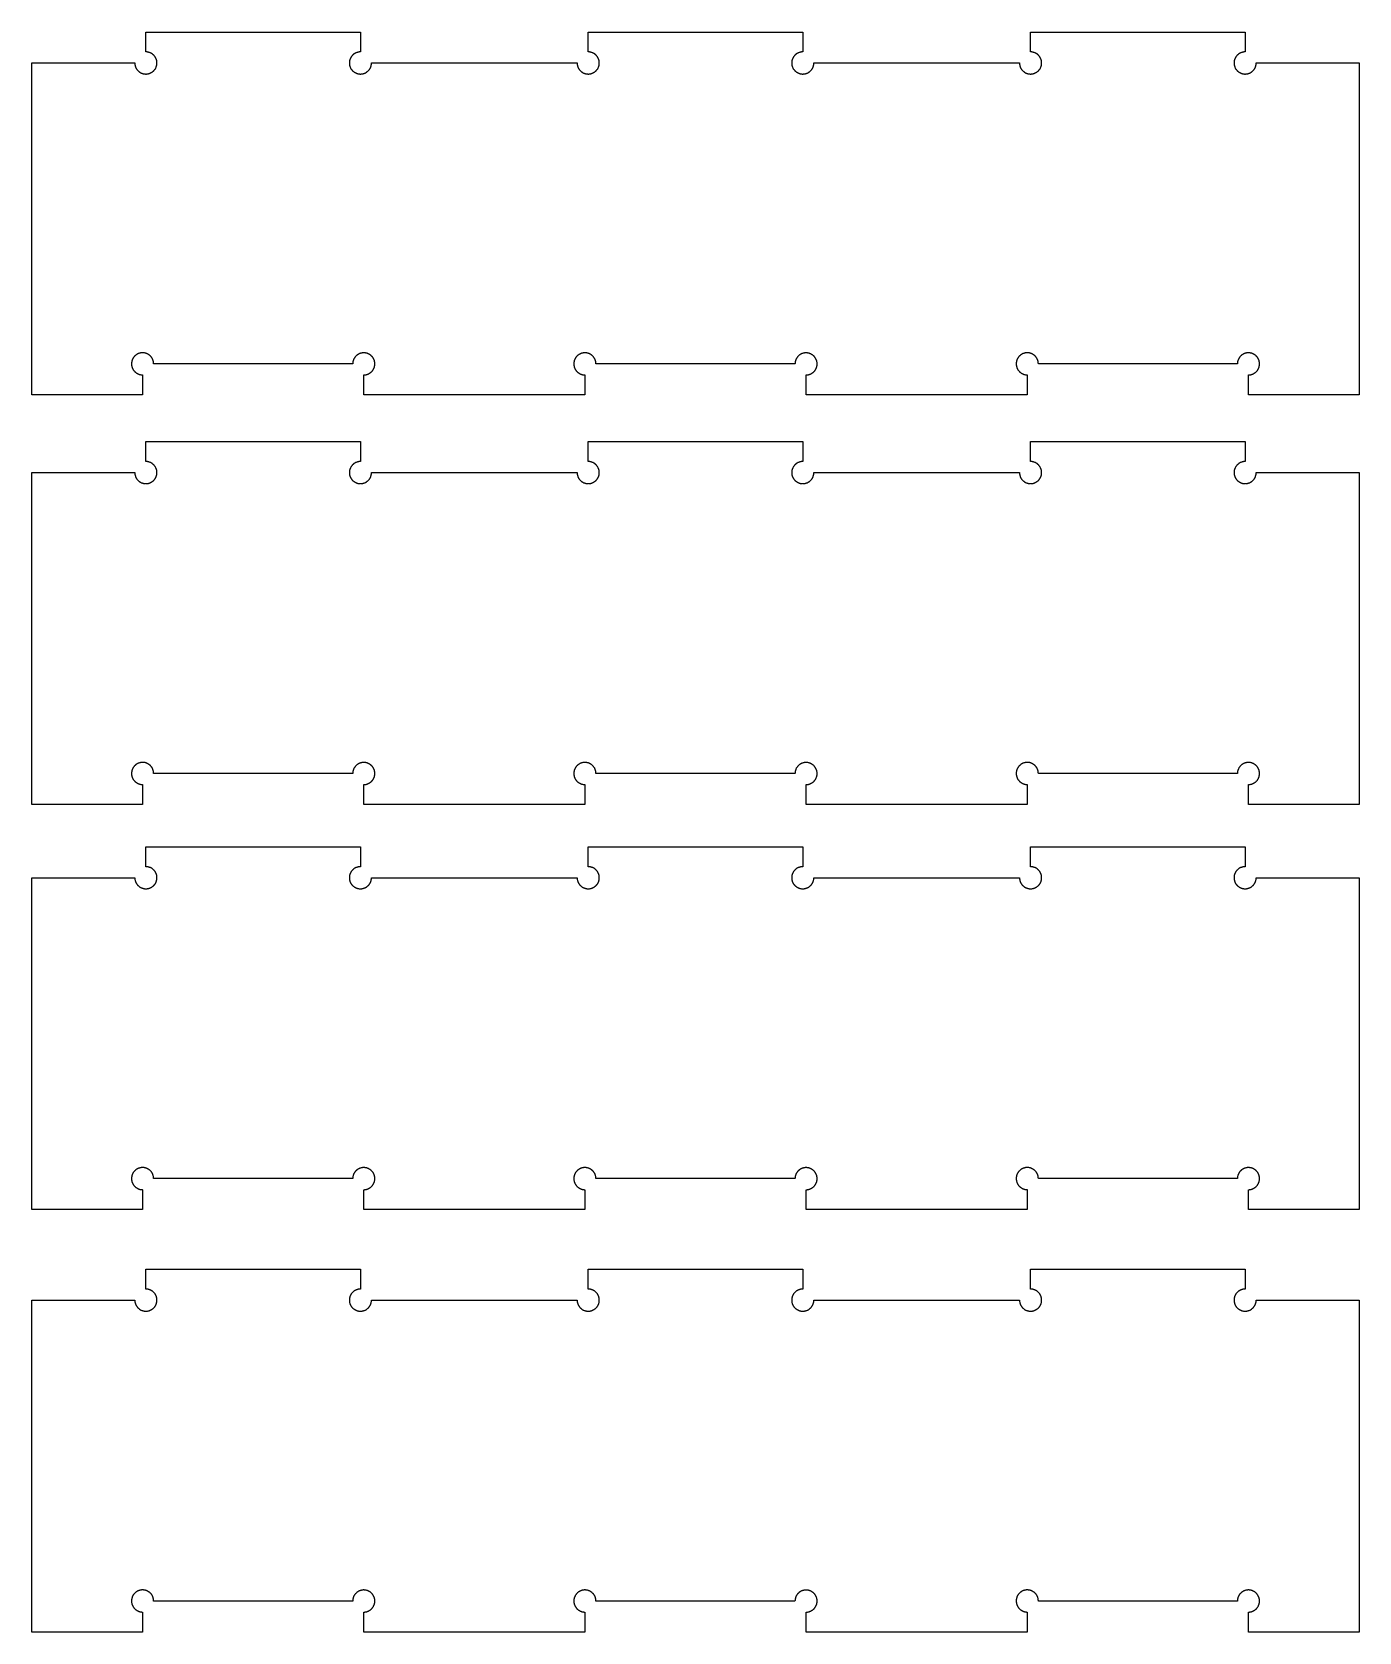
# Model space of a CAD drawing. Header units: millimetres. Extents: x 0 to 60, y 0 to 72.3.
import ezdxf

# ---------------------------------------------------------------- set-up
doc = ezdxf.new("R2010")
doc.units = ezdxf.units.MM
doc.layers.add('Default', color=18, linetype='Continuous', true_color=0x000000)

msp = doc.modelspace()

# ---------------------------------------------------------------- linework, layer by layer
at = {"layer": 'Default'}
for p, q in [((5.15, 71.418), (5.15, 72.318)), ((5.15, 72.318), (14.85, 72.318)), ((14.85, 72.318), (14.85, 71.418)), ((25.15, 71.418), (25.15, 72.318)), ((25.15, 72.318), (34.85, 72.318)), ((34.85, 72.318), (34.85, 71.418)), ((45.15, 71.418), (45.15, 72.318)), ((45.15, 72.318), (54.85, 72.318)), ((54.85, 72.318), (54.85, 71.418)), ((0, 55.918), (0, 70.918)), ((0, 70.918), (4.65, 70.918)), ((4.65, 70.918), (4.65, 70.901)), ((4.65, 70.901), (4.651, 70.884)), ((4.651, 70.884), (4.653, 70.866)), ((5.167, 71.418), (5.15, 71.418)), ((5.185, 71.417), (5.167, 71.418)), ((5.202, 71.416), (5.185, 71.417)), ((5.219, 71.414), (5.202, 71.416)), ((5.236, 71.411), (5.219, 71.414)), ((5.253, 71.408), (5.236, 71.411)), ((5.27, 71.404), (5.253, 71.408)), ((5.287, 71.399), (5.27, 71.404)), ((5.303, 71.394), (5.287, 71.399)), ((5.32, 71.389), (5.303, 71.394)), ((5.336, 71.382), (5.32, 71.389)), ((5.352, 71.376), (5.336, 71.382)), ((5.368, 71.368), (5.352, 71.376)), ((5.383, 71.361), (5.368, 71.368)), ((5.398, 71.352), (5.383, 71.361)), ((5.413, 71.343), (5.398, 71.352)), ((5.428, 71.334), (5.413, 71.343)), ((5.442, 71.324), (5.428, 71.334)), ((5.456, 71.314), (5.442, 71.324)), ((5.469, 71.303), (5.456, 71.314)), ((5.483, 71.292), (5.469, 71.303)), ((5.495, 71.28), (5.483, 71.292)), ((5.508, 71.268), (5.495, 71.28)), ((5.52, 71.255), (5.508, 71.268)), ((5.531, 71.242), (5.52, 71.255)), ((5.542, 71.229), (5.531, 71.242)), ((5.552, 71.215), (5.542, 71.229)), ((5.562, 71.201), (5.552, 71.215)), ((5.572, 71.186), (5.562, 71.201)), ((5.581, 71.172), (5.572, 71.186)), ((5.59, 71.157), (5.581, 71.172)), ((5.598, 71.141), (5.59, 71.157)), ((5.605, 71.126), (5.598, 71.141)), ((5.612, 71.11), (5.605, 71.126)), ((5.618, 71.094), (5.612, 71.11)), ((5.624, 71.077), (5.618, 71.094)), ((5.629, 71.061), (5.624, 71.077)), ((5.634, 71.044), (5.629, 71.061)), ((5.638, 71.027), (5.634, 71.044)), ((5.641, 71.01), (5.638, 71.027)), ((5.644, 70.993), (5.641, 71.01)), ((5.647, 70.976), (5.644, 70.993)), ((5.646, 70.855), (5.648, 70.872)), ((5.648, 70.959), (5.647, 70.976)), ((5.649, 70.941), (5.648, 70.959)), ((5.648, 70.872), (5.649, 70.889)), ((5.65, 70.924), (5.649, 70.941)), ((5.649, 70.889), (5.65, 70.907)), ((5.65, 70.907), (5.65, 70.924)), ((14.351, 70.941), (14.35, 70.924)), ((14.35, 70.924), (14.35, 70.907)), ((14.35, 70.907), (14.351, 70.889)), ((14.352, 70.959), (14.351, 70.941)), ((14.351, 70.889), (14.352, 70.872)), ((14.353, 70.976), (14.352, 70.959)), ((14.352, 70.872), (14.354, 70.855)), ((14.356, 70.993), (14.353, 70.976)), ((14.359, 71.01), (14.356, 70.993)), ((14.362, 71.027), (14.359, 71.01)), ((14.366, 71.044), (14.362, 71.027)), ((14.371, 71.061), (14.366, 71.044)), ((14.376, 71.077), (14.371, 71.061)), ((14.382, 71.094), (14.376, 71.077)), ((14.388, 71.11), (14.382, 71.094)), ((14.395, 71.126), (14.388, 71.11)), ((14.402, 71.141), (14.395, 71.126)), ((14.41, 71.157), (14.402, 71.141)), ((14.419, 71.172), (14.41, 71.157)), ((14.428, 71.186), (14.419, 71.172)), ((14.438, 71.201), (14.428, 71.186)), ((14.448, 71.215), (14.438, 71.201)), ((14.458, 71.229), (14.448, 71.215)), ((14.469, 71.242), (14.458, 71.229)), ((14.48, 71.255), (14.469, 71.242)), ((14.492, 71.268), (14.48, 71.255)), ((14.505, 71.28), (14.492, 71.268)), ((14.517, 71.292), (14.505, 71.28)), ((14.531, 71.303), (14.517, 71.292)), ((14.544, 71.314), (14.531, 71.303)), ((14.558, 71.324), (14.544, 71.314)), ((14.572, 71.334), (14.558, 71.324)), ((14.587, 71.343), (14.572, 71.334)), ((14.602, 71.352), (14.587, 71.343)), ((14.617, 71.361), (14.602, 71.352)), ((14.632, 71.368), (14.617, 71.361)), ((14.648, 71.376), (14.632, 71.368)), ((14.664, 71.382), (14.648, 71.376)), ((14.68, 71.389), (14.664, 71.382)), ((14.697, 71.394), (14.68, 71.389)), ((14.713, 71.399), (14.697, 71.394)), ((14.73, 71.404), (14.713, 71.399)), ((14.747, 71.408), (14.73, 71.404)), ((14.764, 71.411), (14.747, 71.408)), ((14.781, 71.414), (14.764, 71.411)), ((14.798, 71.416), (14.781, 71.414)), ((14.815, 71.417), (14.798, 71.416)), ((14.833, 71.418), (14.815, 71.417)), ((14.85, 71.418), (14.833, 71.418)), ((15.347, 70.866), (15.349, 70.884)), ((15.349, 70.884), (15.35, 70.901)), ((15.35, 70.901), (15.35, 70.918)), ((15.35, 70.918), (24.65, 70.918)), ((24.65, 70.918), (24.65, 70.901)), ((24.65, 70.901), (24.651, 70.884)), ((24.651, 70.884), (24.653, 70.866)), ((25.167, 71.418), (25.15, 71.418)), ((25.185, 71.417), (25.167, 71.418)), ((25.202, 71.416), (25.185, 71.417)), ((25.219, 71.414), (25.202, 71.416)), ((25.236, 71.411), (25.219, 71.414)), ((25.253, 71.408), (25.236, 71.411)), ((25.27, 71.404), (25.253, 71.408)), ((25.287, 71.399), (25.27, 71.404)), ((25.303, 71.394), (25.287, 71.399)), ((25.32, 71.389), (25.303, 71.394)), ((25.336, 71.382), (25.32, 71.389)), ((25.352, 71.376), (25.336, 71.382)), ((25.368, 71.368), (25.352, 71.376)), ((25.383, 71.361), (25.368, 71.368)), ((25.398, 71.352), (25.383, 71.361)), ((25.413, 71.343), (25.398, 71.352)), ((25.428, 71.334), (25.413, 71.343)), ((25.442, 71.324), (25.428, 71.334)), ((25.456, 71.314), (25.442, 71.324)), ((25.469, 71.303), (25.456, 71.314)), ((25.483, 71.292), (25.469, 71.303)), ((25.495, 71.28), (25.483, 71.292)), ((25.508, 71.268), (25.495, 71.28)), ((25.52, 71.255), (25.508, 71.268)), ((25.531, 71.242), (25.52, 71.255)), ((25.542, 71.229), (25.531, 71.242)), ((25.552, 71.215), (25.542, 71.229)), ((25.562, 71.201), (25.552, 71.215)), ((25.572, 71.186), (25.562, 71.201)), ((25.581, 71.172), (25.572, 71.186)), ((25.59, 71.157), (25.581, 71.172)), ((25.598, 71.141), (25.59, 71.157)), ((25.605, 71.126), (25.598, 71.141)), ((25.612, 71.11), (25.605, 71.126)), ((25.618, 71.094), (25.612, 71.11)), ((25.624, 71.077), (25.618, 71.094)), ((25.629, 71.061), (25.624, 71.077)), ((25.634, 71.044), (25.629, 71.061)), ((25.638, 71.027), (25.634, 71.044)), ((25.641, 71.01), (25.638, 71.027)), ((25.644, 70.993), (25.641, 71.01)), ((25.647, 70.976), (25.644, 70.993)), ((25.646, 70.855), (25.648, 70.872)), ((25.648, 70.959), (25.647, 70.976)), ((25.649, 70.941), (25.648, 70.959)), ((25.648, 70.872), (25.649, 70.889)), ((25.65, 70.924), (25.649, 70.941)), ((25.649, 70.889), (25.65, 70.907)), ((25.65, 70.907), (25.65, 70.924)), ((34.351, 70.941), (34.35, 70.924)), ((34.35, 70.924), (34.35, 70.907)), ((34.35, 70.907), (34.351, 70.889)), ((34.352, 70.959), (34.351, 70.941)), ((34.351, 70.889), (34.352, 70.872)), ((34.353, 70.976), (34.352, 70.959)), ((34.352, 70.872), (34.354, 70.855)), ((34.356, 70.993), (34.353, 70.976)), ((34.359, 71.01), (34.356, 70.993)), ((34.362, 71.027), (34.359, 71.01)), ((34.366, 71.044), (34.362, 71.027)), ((34.371, 71.061), (34.366, 71.044)), ((34.376, 71.077), (34.371, 71.061)), ((34.382, 71.094), (34.376, 71.077)), ((34.388, 71.11), (34.382, 71.094)), ((34.395, 71.126), (34.388, 71.11)), ((34.402, 71.141), (34.395, 71.126)), ((34.41, 71.157), (34.402, 71.141)), ((34.419, 71.172), (34.41, 71.157)), ((34.428, 71.186), (34.419, 71.172)), ((34.438, 71.201), (34.428, 71.186)), ((34.448, 71.215), (34.438, 71.201)), ((34.458, 71.229), (34.448, 71.215)), ((34.469, 71.242), (34.458, 71.229)), ((34.48, 71.255), (34.469, 71.242)), ((34.492, 71.268), (34.48, 71.255)), ((34.505, 71.28), (34.492, 71.268)), ((34.517, 71.292), (34.505, 71.28)), ((34.531, 71.303), (34.517, 71.292)), ((34.544, 71.314), (34.531, 71.303)), ((34.558, 71.324), (34.544, 71.314)), ((34.572, 71.334), (34.558, 71.324)), ((34.587, 71.343), (34.572, 71.334)), ((34.602, 71.352), (34.587, 71.343)), ((34.617, 71.361), (34.602, 71.352)), ((34.632, 71.368), (34.617, 71.361)), ((34.648, 71.376), (34.632, 71.368)), ((34.664, 71.382), (34.648, 71.376)), ((34.68, 71.389), (34.664, 71.382)), ((34.697, 71.394), (34.68, 71.389)), ((34.713, 71.399), (34.697, 71.394)), ((34.73, 71.404), (34.713, 71.399)), ((34.747, 71.408), (34.73, 71.404)), ((34.764, 71.411), (34.747, 71.408)), ((34.781, 71.414), (34.764, 71.411)), ((34.798, 71.416), (34.781, 71.414)), ((34.815, 71.417), (34.798, 71.416)), ((34.833, 71.418), (34.815, 71.417)), ((34.85, 71.418), (34.833, 71.418)), ((35.347, 70.866), (35.349, 70.884)), ((35.349, 70.884), (35.35, 70.901)), ((35.35, 70.901), (35.35, 70.918)), ((35.35, 70.918), (44.65, 70.918)), ((44.65, 70.918), (44.65, 70.901)), ((44.65, 70.901), (44.651, 70.884)), ((44.651, 70.884), (44.653, 70.866)), ((45.167, 71.418), (45.15, 71.418)), ((45.185, 71.417), (45.167, 71.418)), ((45.202, 71.416), (45.185, 71.417)), ((45.219, 71.414), (45.202, 71.416)), ((45.236, 71.411), (45.219, 71.414)), ((45.253, 71.408), (45.236, 71.411)), ((45.27, 71.404), (45.253, 71.408)), ((45.287, 71.399), (45.27, 71.404)), ((45.303, 71.394), (45.287, 71.399)), ((45.32, 71.389), (45.303, 71.394)), ((45.336, 71.382), (45.32, 71.389)), ((45.352, 71.376), (45.336, 71.382)), ((45.368, 71.368), (45.352, 71.376)), ((45.383, 71.361), (45.368, 71.368)), ((45.398, 71.352), (45.383, 71.361)), ((45.413, 71.343), (45.398, 71.352)), ((45.428, 71.334), (45.413, 71.343)), ((45.442, 71.324), (45.428, 71.334)), ((45.456, 71.314), (45.442, 71.324)), ((45.469, 71.303), (45.456, 71.314)), ((45.483, 71.292), (45.469, 71.303)), ((45.495, 71.28), (45.483, 71.292)), ((45.508, 71.268), (45.495, 71.28)), ((45.52, 71.255), (45.508, 71.268)), ((45.531, 71.242), (45.52, 71.255)), ((45.542, 71.229), (45.531, 71.242)), ((45.552, 71.215), (45.542, 71.229)), ((45.562, 71.201), (45.552, 71.215)), ((45.572, 71.186), (45.562, 71.201)), ((45.581, 71.172), (45.572, 71.186)), ((45.59, 71.157), (45.581, 71.172)), ((45.598, 71.141), (45.59, 71.157)), ((45.605, 71.126), (45.598, 71.141)), ((45.612, 71.11), (45.605, 71.126)), ((45.618, 71.094), (45.612, 71.11)), ((45.624, 71.077), (45.618, 71.094)), ((45.629, 71.061), (45.624, 71.077)), ((45.634, 71.044), (45.629, 71.061)), ((45.638, 71.027), (45.634, 71.044)), ((45.641, 71.01), (45.638, 71.027)), ((45.644, 70.993), (45.641, 71.01)), ((45.647, 70.976), (45.644, 70.993)), ((45.646, 70.855), (45.648, 70.872)), ((45.648, 70.959), (45.647, 70.976)), ((45.649, 70.941), (45.648, 70.959)), ((45.648, 70.872), (45.649, 70.889)), ((45.65, 70.924), (45.649, 70.941)), ((45.649, 70.889), (45.65, 70.907)), ((45.65, 70.907), (45.65, 70.924)), ((54.351, 70.941), (54.35, 70.924)), ((54.35, 70.924), (54.35, 70.907)), ((54.35, 70.907), (54.351, 70.889)), ((54.352, 70.959), (54.351, 70.941)), ((54.351, 70.889), (54.352, 70.872)), ((54.353, 70.976), (54.352, 70.959)), ((54.352, 70.872), (54.354, 70.855)), ((54.356, 70.993), (54.353, 70.976)), ((54.359, 71.01), (54.356, 70.993)), ((54.362, 71.027), (54.359, 71.01)), ((54.366, 71.044), (54.362, 71.027)), ((54.371, 71.061), (54.366, 71.044)), ((54.376, 71.077), (54.371, 71.061)), ((54.382, 71.094), (54.376, 71.077)), ((54.388, 71.11), (54.382, 71.094)), ((54.395, 71.126), (54.388, 71.11)), ((54.402, 71.141), (54.395, 71.126)), ((54.41, 71.157), (54.402, 71.141)), ((54.419, 71.172), (54.41, 71.157)), ((54.428, 71.186), (54.419, 71.172)), ((54.438, 71.201), (54.428, 71.186)), ((54.448, 71.215), (54.438, 71.201)), ((54.458, 71.229), (54.448, 71.215)), ((54.469, 71.242), (54.458, 71.229)), ((54.48, 71.255), (54.469, 71.242)), ((54.492, 71.268), (54.48, 71.255)), ((54.505, 71.28), (54.492, 71.268)), ((54.517, 71.292), (54.505, 71.28)), ((54.531, 71.303), (54.517, 71.292)), ((54.544, 71.314), (54.531, 71.303)), ((54.558, 71.324), (54.544, 71.314)), ((54.572, 71.334), (54.558, 71.324)), ((54.587, 71.343), (54.572, 71.334)), ((54.602, 71.352), (54.587, 71.343)), ((54.617, 71.361), (54.602, 71.352)), ((54.632, 71.368), (54.617, 71.361)), ((54.648, 71.376), (54.632, 71.368)), ((54.664, 71.382), (54.648, 71.376)), ((54.68, 71.389), (54.664, 71.382)), ((54.697, 71.394), (54.68, 71.389)), ((54.713, 71.399), (54.697, 71.394)), ((54.73, 71.404), (54.713, 71.399)), ((54.747, 71.408), (54.73, 71.404)), ((54.764, 71.411), (54.747, 71.408)), ((54.781, 71.414), (54.764, 71.411)), ((54.798, 71.416), (54.781, 71.414)), ((54.815, 71.417), (54.798, 71.416)), ((54.833, 71.418), (54.815, 71.417)), ((54.85, 71.418), (54.833, 71.418)), ((55.347, 70.866), (55.349, 70.884)), ((55.349, 70.884), (55.35, 70.901)), ((55.35, 70.901), (55.35, 70.918)), ((55.35, 70.918), (60, 70.918)), ((60, 70.918), (60, 55.918)), ((4.653, 70.866), (4.655, 70.849)), ((4.655, 70.849), (4.657, 70.832)), ((4.657, 70.832), (4.661, 70.815)), ((4.661, 70.815), (4.665, 70.798)), ((4.665, 70.798), (4.669, 70.781)), ((4.669, 70.781), (4.674, 70.765)), ((4.674, 70.765), (4.68, 70.749)), ((4.68, 70.749), (4.686, 70.732)), ((4.686, 70.732), (4.693, 70.716)), ((4.693, 70.716), (4.7, 70.701)), ((4.7, 70.701), (4.708, 70.685)), ((4.708, 70.685), (4.716, 70.67)), ((4.716, 70.67), (4.725, 70.655)), ((4.725, 70.655), (4.734, 70.641)), ((4.734, 70.641), (4.744, 70.626)), ((4.744, 70.626), (4.754, 70.612)), ((4.754, 70.612), (4.765, 70.599)), ((4.765, 70.599), (4.777, 70.586)), ((4.777, 70.586), (4.788, 70.573)), ((4.788, 70.573), (4.801, 70.561)), ((4.801, 70.561), (4.813, 70.549)), ((4.813, 70.549), (4.826, 70.537)), ((4.826, 70.537), (4.84, 70.526)), ((4.84, 70.526), (4.853, 70.516)), ((4.853, 70.516), (4.867, 70.506)), ((4.867, 70.506), (4.882, 70.496)), ((4.882, 70.496), (4.897, 70.487)), ((4.897, 70.487), (4.912, 70.479)), ((4.912, 70.479), (4.927, 70.471)), ((4.927, 70.471), (4.943, 70.463)), ((4.943, 70.463), (4.959, 70.456)), ((4.959, 70.456), (4.975, 70.45)), ((4.975, 70.45), (4.991, 70.444)), ((4.991, 70.444), (5.008, 70.439)), ((5.008, 70.439), (5.024, 70.434)), ((5.024, 70.434), (5.041, 70.43)), ((5.041, 70.43), (5.058, 70.427)), ((5.058, 70.427), (5.075, 70.424)), ((5.075, 70.424), (5.092, 70.422)), ((5.092, 70.422), (5.11, 70.42)), ((5.11, 70.42), (5.127, 70.419)), ((5.127, 70.419), (5.144, 70.418)), ((5.144, 70.418), (5.162, 70.418)), ((5.162, 70.418), (5.179, 70.419)), ((5.179, 70.419), (5.196, 70.42)), ((5.196, 70.42), (5.213, 70.422)), ((5.213, 70.422), (5.23, 70.425)), ((5.23, 70.425), (5.248, 70.428)), ((5.248, 70.428), (5.264, 70.432)), ((5.264, 70.432), (5.281, 70.436)), ((5.281, 70.436), (5.298, 70.441)), ((5.298, 70.441), (5.314, 70.446)), ((5.314, 70.446), (5.331, 70.452)), ((5.331, 70.452), (5.347, 70.459)), ((5.347, 70.459), (5.362, 70.466)), ((5.362, 70.466), (5.378, 70.473)), ((5.378, 70.473), (5.393, 70.482)), ((5.393, 70.482), (5.408, 70.49)), ((5.408, 70.49), (5.423, 70.499)), ((5.423, 70.499), (5.437, 70.509)), ((5.437, 70.509), (5.451, 70.519)), ((5.451, 70.519), (5.465, 70.53)), ((5.465, 70.53), (5.478, 70.541)), ((5.478, 70.541), (5.491, 70.553)), ((5.491, 70.553), (5.504, 70.565)), ((5.504, 70.565), (5.516, 70.577)), ((5.516, 70.577), (5.527, 70.59)), ((5.527, 70.59), (5.538, 70.603)), ((5.538, 70.603), (5.549, 70.617)), ((5.549, 70.617), (5.559, 70.631)), ((5.559, 70.631), (5.569, 70.645)), ((5.569, 70.645), (5.578, 70.66)), ((5.578, 70.66), (5.587, 70.675)), ((5.587, 70.675), (5.595, 70.69)), ((5.595, 70.69), (5.603, 70.706)), ((5.603, 70.706), (5.61, 70.722)), ((5.61, 70.722), (5.616, 70.738)), ((5.616, 70.738), (5.622, 70.754)), ((5.622, 70.754), (5.628, 70.77)), ((5.628, 70.77), (5.632, 70.787)), ((5.632, 70.787), (5.637, 70.804)), ((5.637, 70.804), (5.64, 70.821)), ((5.64, 70.821), (5.643, 70.838)), ((5.643, 70.838), (5.646, 70.855)), ((14.354, 70.855), (14.357, 70.838)), ((14.357, 70.838), (14.36, 70.821)), ((14.36, 70.821), (14.363, 70.804)), ((14.363, 70.804), (14.368, 70.787)), ((14.368, 70.787), (14.372, 70.77)), ((14.372, 70.77), (14.378, 70.754)), ((14.378, 70.754), (14.384, 70.738)), ((14.384, 70.738), (14.39, 70.722)), ((14.39, 70.722), (14.397, 70.706)), ((14.397, 70.706), (14.405, 70.69)), ((14.405, 70.69), (14.413, 70.675)), ((14.413, 70.675), (14.422, 70.66)), ((14.422, 70.66), (14.431, 70.645)), ((14.431, 70.645), (14.441, 70.631)), ((14.441, 70.631), (14.451, 70.617)), ((14.451, 70.617), (14.462, 70.603)), ((14.462, 70.603), (14.473, 70.59)), ((14.473, 70.59), (14.484, 70.577)), ((14.484, 70.577), (14.496, 70.565)), ((14.496, 70.565), (14.509, 70.553)), ((14.509, 70.553), (14.522, 70.541)), ((14.522, 70.541), (14.535, 70.53)), ((14.535, 70.53), (14.549, 70.519)), ((14.549, 70.519), (14.563, 70.509)), ((14.563, 70.509), (14.577, 70.499)), ((14.577, 70.499), (14.592, 70.49)), ((14.592, 70.49), (14.607, 70.482)), ((14.607, 70.482), (14.622, 70.473)), ((14.622, 70.473), (14.638, 70.466)), ((14.638, 70.466), (14.653, 70.459)), ((14.653, 70.459), (14.669, 70.452)), ((14.669, 70.452), (14.686, 70.446)), ((14.686, 70.446), (14.702, 70.441)), ((14.702, 70.441), (14.719, 70.436)), ((14.719, 70.436), (14.736, 70.432)), ((14.736, 70.432), (14.752, 70.428)), ((14.752, 70.428), (14.77, 70.425)), ((14.77, 70.425), (14.787, 70.422)), ((14.787, 70.422), (14.804, 70.42)), ((14.804, 70.42), (14.821, 70.419)), ((14.821, 70.419), (14.838, 70.418)), ((14.838, 70.418), (14.856, 70.418)), ((14.856, 70.418), (14.873, 70.419)), ((14.873, 70.419), (14.89, 70.42)), ((14.89, 70.42), (14.908, 70.422)), ((14.908, 70.422), (14.925, 70.424)), ((14.925, 70.424), (14.942, 70.427)), ((14.942, 70.427), (14.959, 70.43)), ((14.959, 70.43), (14.976, 70.434)), ((14.976, 70.434), (14.992, 70.439)), ((14.992, 70.439), (15.009, 70.444)), ((15.009, 70.444), (15.025, 70.45)), ((15.025, 70.45), (15.041, 70.456)), ((15.041, 70.456), (15.057, 70.463)), ((15.057, 70.463), (15.073, 70.471)), ((15.073, 70.471), (15.088, 70.479)), ((15.088, 70.479), (15.103, 70.487)), ((15.103, 70.487), (15.118, 70.496)), ((15.118, 70.496), (15.133, 70.506)), ((15.133, 70.506), (15.147, 70.516)), ((15.147, 70.516), (15.16, 70.526)), ((15.16, 70.526), (15.174, 70.537)), ((15.174, 70.537), (15.187, 70.549)), ((15.187, 70.549), (15.199, 70.561)), ((15.199, 70.561), (15.212, 70.573)), ((15.212, 70.573), (15.223, 70.586)), ((15.223, 70.586), (15.235, 70.599)), ((15.235, 70.599), (15.246, 70.612)), ((15.246, 70.612), (15.256, 70.626)), ((15.256, 70.626), (15.266, 70.641)), ((15.266, 70.641), (15.275, 70.655)), ((15.275, 70.655), (15.284, 70.67)), ((15.284, 70.67), (15.292, 70.685)), ((15.292, 70.685), (15.3, 70.701)), ((15.3, 70.701), (15.307, 70.716)), ((15.307, 70.716), (15.314, 70.732)), ((15.314, 70.732), (15.32, 70.749)), ((15.32, 70.749), (15.326, 70.765)), ((15.326, 70.765), (15.331, 70.781)), ((15.331, 70.781), (15.335, 70.798)), ((15.335, 70.798), (15.339, 70.815)), ((15.339, 70.815), (15.343, 70.832)), ((15.343, 70.832), (15.345, 70.849)), ((15.345, 70.849), (15.347, 70.866)), ((24.653, 70.866), (24.655, 70.849)), ((24.655, 70.849), (24.657, 70.832)), ((24.657, 70.832), (24.661, 70.815)), ((24.661, 70.815), (24.665, 70.798)), ((24.665, 70.798), (24.669, 70.781)), ((24.669, 70.781), (24.674, 70.765)), ((24.674, 70.765), (24.68, 70.749)), ((24.68, 70.749), (24.686, 70.732)), ((24.686, 70.732), (24.693, 70.716)), ((24.693, 70.716), (24.7, 70.701)), ((24.7, 70.701), (24.708, 70.685)), ((24.708, 70.685), (24.716, 70.67)), ((24.716, 70.67), (24.725, 70.655)), ((24.725, 70.655), (24.734, 70.641)), ((24.734, 70.641), (24.744, 70.626)), ((24.744, 70.626), (24.754, 70.612)), ((24.754, 70.612), (24.765, 70.599)), ((24.765, 70.599), (24.777, 70.586)), ((24.777, 70.586), (24.788, 70.573)), ((24.788, 70.573), (24.801, 70.561)), ((24.801, 70.561), (24.813, 70.549)), ((24.813, 70.549), (24.826, 70.537)), ((24.826, 70.537), (24.84, 70.526)), ((24.84, 70.526), (24.853, 70.516)), ((24.853, 70.516), (24.867, 70.506)), ((24.867, 70.506), (24.882, 70.496)), ((24.882, 70.496), (24.897, 70.487)), ((24.897, 70.487), (24.912, 70.479)), ((24.912, 70.479), (24.927, 70.471)), ((24.927, 70.471), (24.943, 70.463)), ((24.943, 70.463), (24.959, 70.456)), ((24.959, 70.456), (24.975, 70.45)), ((24.975, 70.45), (24.991, 70.444)), ((24.991, 70.444), (25.008, 70.439)), ((25.008, 70.439), (25.024, 70.434)), ((25.024, 70.434), (25.041, 70.43)), ((25.041, 70.43), (25.058, 70.427)), ((25.058, 70.427), (25.075, 70.424)), ((25.075, 70.424), (25.092, 70.422)), ((25.092, 70.422), (25.11, 70.42)), ((25.11, 70.42), (25.127, 70.419)), ((25.127, 70.419), (25.144, 70.418)), ((25.144, 70.418), (25.162, 70.418)), ((25.162, 70.418), (25.179, 70.419)), ((25.179, 70.419), (25.196, 70.42)), ((25.196, 70.42), (25.213, 70.422)), ((25.213, 70.422), (25.23, 70.425)), ((25.23, 70.425), (25.248, 70.428)), ((25.248, 70.428), (25.264, 70.432)), ((25.264, 70.432), (25.281, 70.436)), ((25.281, 70.436), (25.298, 70.441)), ((25.298, 70.441), (25.314, 70.446)), ((25.314, 70.446), (25.331, 70.452)), ((25.331, 70.452), (25.347, 70.459)), ((25.347, 70.459), (25.362, 70.466)), ((25.362, 70.466), (25.378, 70.473)), ((25.378, 70.473), (25.393, 70.482)), ((25.393, 70.482), (25.408, 70.49)), ((25.408, 70.49), (25.423, 70.499)), ((25.423, 70.499), (25.437, 70.509)), ((25.437, 70.509), (25.451, 70.519)), ((25.451, 70.519), (25.465, 70.53)), ((25.465, 70.53), (25.478, 70.541)), ((25.478, 70.541), (25.491, 70.553)), ((25.491, 70.553), (25.504, 70.565)), ((25.504, 70.565), (25.516, 70.577)), ((25.516, 70.577), (25.527, 70.59)), ((25.527, 70.59), (25.538, 70.603)), ((25.538, 70.603), (25.549, 70.617)), ((25.549, 70.617), (25.559, 70.631)), ((25.559, 70.631), (25.569, 70.645)), ((25.569, 70.645), (25.578, 70.66)), ((25.578, 70.66), (25.587, 70.675)), ((25.587, 70.675), (25.595, 70.69)), ((25.595, 70.69), (25.603, 70.706)), ((25.603, 70.706), (25.61, 70.722)), ((25.61, 70.722), (25.616, 70.738)), ((25.616, 70.738), (25.622, 70.754)), ((25.622, 70.754), (25.628, 70.77)), ((25.628, 70.77), (25.632, 70.787)), ((25.632, 70.787), (25.637, 70.804)), ((25.637, 70.804), (25.64, 70.821)), ((25.64, 70.821), (25.643, 70.838)), ((25.643, 70.838), (25.646, 70.855)), ((34.354, 70.855), (34.357, 70.838)), ((34.357, 70.838), (34.36, 70.821)), ((34.36, 70.821), (34.363, 70.804)), ((34.363, 70.804), (34.368, 70.787)), ((34.368, 70.787), (34.372, 70.77)), ((34.372, 70.77), (34.378, 70.754)), ((34.378, 70.754), (34.384, 70.738)), ((34.384, 70.738), (34.39, 70.722)), ((34.39, 70.722), (34.397, 70.706)), ((34.397, 70.706), (34.405, 70.69)), ((34.405, 70.69), (34.413, 70.675)), ((34.413, 70.675), (34.422, 70.66)), ((34.422, 70.66), (34.431, 70.645)), ((34.431, 70.645), (34.441, 70.631)), ((34.441, 70.631), (34.451, 70.617)), ((34.451, 70.617), (34.462, 70.603)), ((34.462, 70.603), (34.473, 70.59)), ((34.473, 70.59), (34.484, 70.577)), ((34.484, 70.577), (34.496, 70.565)), ((34.496, 70.565), (34.509, 70.553)), ((34.509, 70.553), (34.522, 70.541)), ((34.522, 70.541), (34.535, 70.53)), ((34.535, 70.53), (34.549, 70.519)), ((34.549, 70.519), (34.563, 70.509)), ((34.563, 70.509), (34.577, 70.499)), ((34.577, 70.499), (34.592, 70.49)), ((34.592, 70.49), (34.607, 70.482)), ((34.607, 70.482), (34.622, 70.473)), ((34.622, 70.473), (34.638, 70.466)), ((34.638, 70.466), (34.653, 70.459)), ((34.653, 70.459), (34.669, 70.452)), ((34.669, 70.452), (34.686, 70.446)), ((34.686, 70.446), (34.702, 70.441)), ((34.702, 70.441), (34.719, 70.436)), ((34.719, 70.436), (34.736, 70.432)), ((34.736, 70.432), (34.752, 70.428)), ((34.752, 70.428), (34.77, 70.425)), ((34.77, 70.425), (34.787, 70.422)), ((34.787, 70.422), (34.804, 70.42)), ((34.804, 70.42), (34.821, 70.419)), ((34.821, 70.419), (34.838, 70.418)), ((34.838, 70.418), (34.856, 70.418)), ((34.856, 70.418), (34.873, 70.419)), ((34.873, 70.419), (34.89, 70.42)), ((34.89, 70.42), (34.908, 70.422)), ((34.908, 70.422), (34.925, 70.424)), ((34.925, 70.424), (34.942, 70.427)), ((34.942, 70.427), (34.959, 70.43)), ((34.959, 70.43), (34.976, 70.434)), ((34.976, 70.434), (34.992, 70.439)), ((34.992, 70.439), (35.009, 70.444)), ((35.009, 70.444), (35.025, 70.45)), ((35.025, 70.45), (35.041, 70.456)), ((35.041, 70.456), (35.057, 70.463)), ((35.057, 70.463), (35.073, 70.471)), ((35.073, 70.471), (35.088, 70.479)), ((35.088, 70.479), (35.103, 70.487)), ((35.103, 70.487), (35.118, 70.496)), ((35.118, 70.496), (35.133, 70.506)), ((35.133, 70.506), (35.147, 70.516)), ((35.147, 70.516), (35.16, 70.526)), ((35.16, 70.526), (35.174, 70.537)), ((35.174, 70.537), (35.187, 70.549)), ((35.187, 70.549), (35.199, 70.561)), ((35.199, 70.561), (35.212, 70.573)), ((35.212, 70.573), (35.223, 70.586)), ((35.223, 70.586), (35.235, 70.599)), ((35.235, 70.599), (35.246, 70.612)), ((35.246, 70.612), (35.256, 70.626)), ((35.256, 70.626), (35.266, 70.641)), ((35.266, 70.641), (35.275, 70.655)), ((35.275, 70.655), (35.284, 70.67)), ((35.284, 70.67), (35.292, 70.685)), ((35.292, 70.685), (35.3, 70.701)), ((35.3, 70.701), (35.307, 70.716)), ((35.307, 70.716), (35.314, 70.732)), ((35.314, 70.732), (35.32, 70.749)), ((35.32, 70.749), (35.326, 70.765)), ((35.326, 70.765), (35.331, 70.781)), ((35.331, 70.781), (35.335, 70.798)), ((35.335, 70.798), (35.339, 70.815)), ((35.339, 70.815), (35.343, 70.832)), ((35.343, 70.832), (35.345, 70.849)), ((35.345, 70.849), (35.347, 70.866)), ((44.653, 70.866), (44.655, 70.849)), ((44.655, 70.849), (44.657, 70.832)), ((44.657, 70.832), (44.661, 70.815)), ((44.661, 70.815), (44.665, 70.798)), ((44.665, 70.798), (44.669, 70.781)), ((44.669, 70.781), (44.674, 70.765)), ((44.674, 70.765), (44.68, 70.749)), ((44.68, 70.749), (44.686, 70.732)), ((44.686, 70.732), (44.693, 70.716)), ((44.693, 70.716), (44.7, 70.701)), ((44.7, 70.701), (44.708, 70.685)), ((44.708, 70.685), (44.716, 70.67)), ((44.716, 70.67), (44.725, 70.655)), ((44.725, 70.655), (44.734, 70.641)), ((44.734, 70.641), (44.744, 70.626)), ((44.744, 70.626), (44.754, 70.612)), ((44.754, 70.612), (44.765, 70.599)), ((44.765, 70.599), (44.777, 70.586)), ((44.777, 70.586), (44.788, 70.573)), ((44.788, 70.573), (44.801, 70.561)), ((44.801, 70.561), (44.813, 70.549)), ((44.813, 70.549), (44.826, 70.537)), ((44.826, 70.537), (44.84, 70.526)), ((44.84, 70.526), (44.853, 70.516)), ((44.853, 70.516), (44.867, 70.506)), ((44.867, 70.506), (44.882, 70.496)), ((44.882, 70.496), (44.897, 70.487)), ((44.897, 70.487), (44.912, 70.479)), ((44.912, 70.479), (44.927, 70.471)), ((44.927, 70.471), (44.943, 70.463)), ((44.943, 70.463), (44.959, 70.456)), ((44.959, 70.456), (44.975, 70.45)), ((44.975, 70.45), (44.991, 70.444)), ((44.991, 70.444), (45.008, 70.439)), ((45.008, 70.439), (45.024, 70.434)), ((45.024, 70.434), (45.041, 70.43)), ((45.041, 70.43), (45.058, 70.427)), ((45.058, 70.427), (45.075, 70.424)), ((45.075, 70.424), (45.092, 70.422)), ((45.092, 70.422), (45.11, 70.42)), ((45.11, 70.42), (45.127, 70.419)), ((45.127, 70.419), (45.144, 70.418)), ((45.144, 70.418), (45.162, 70.418)), ((45.162, 70.418), (45.179, 70.419)), ((45.179, 70.419), (45.196, 70.42)), ((45.196, 70.42), (45.213, 70.422)), ((45.213, 70.422), (45.23, 70.425)), ((45.23, 70.425), (45.248, 70.428)), ((45.248, 70.428), (45.264, 70.432)), ((45.264, 70.432), (45.281, 70.436)), ((45.281, 70.436), (45.298, 70.441)), ((45.298, 70.441), (45.314, 70.446)), ((45.314, 70.446), (45.331, 70.452)), ((45.331, 70.452), (45.347, 70.459)), ((45.347, 70.459), (45.362, 70.466)), ((45.362, 70.466), (45.378, 70.473)), ((45.378, 70.473), (45.393, 70.482)), ((45.393, 70.482), (45.408, 70.49)), ((45.408, 70.49), (45.423, 70.499)), ((45.423, 70.499), (45.437, 70.509)), ((45.437, 70.509), (45.451, 70.519)), ((45.451, 70.519), (45.465, 70.53)), ((45.465, 70.53), (45.478, 70.541)), ((45.478, 70.541), (45.491, 70.553)), ((45.491, 70.553), (45.504, 70.565)), ((45.504, 70.565), (45.516, 70.577)), ((45.516, 70.577), (45.527, 70.59)), ((45.527, 70.59), (45.538, 70.603)), ((45.538, 70.603), (45.549, 70.617)), ((45.549, 70.617), (45.559, 70.631)), ((45.559, 70.631), (45.569, 70.645)), ((45.569, 70.645), (45.578, 70.66)), ((45.578, 70.66), (45.587, 70.675)), ((45.587, 70.675), (45.595, 70.69)), ((45.595, 70.69), (45.603, 70.706)), ((45.603, 70.706), (45.61, 70.722)), ((45.61, 70.722), (45.616, 70.738)), ((45.616, 70.738), (45.622, 70.754)), ((45.622, 70.754), (45.628, 70.77)), ((45.628, 70.77), (45.632, 70.787)), ((45.632, 70.787), (45.637, 70.804)), ((45.637, 70.804), (45.64, 70.821)), ((45.64, 70.821), (45.643, 70.838)), ((45.643, 70.838), (45.646, 70.855)), ((54.354, 70.855), (54.357, 70.838)), ((54.357, 70.838), (54.36, 70.821)), ((54.36, 70.821), (54.363, 70.804)), ((54.363, 70.804), (54.368, 70.787)), ((54.368, 70.787), (54.372, 70.77)), ((54.372, 70.77), (54.378, 70.754)), ((54.378, 70.754), (54.384, 70.738)), ((54.384, 70.738), (54.39, 70.722)), ((54.39, 70.722), (54.397, 70.706)), ((54.397, 70.706), (54.405, 70.69)), ((54.405, 70.69), (54.413, 70.675)), ((54.413, 70.675), (54.422, 70.66)), ((54.422, 70.66), (54.431, 70.645)), ((54.431, 70.645), (54.441, 70.631)), ((54.441, 70.631), (54.451, 70.617)), ((54.451, 70.617), (54.462, 70.603)), ((54.462, 70.603), (54.473, 70.59)), ((54.473, 70.59), (54.484, 70.577)), ((54.484, 70.577), (54.496, 70.565)), ((54.496, 70.565), (54.509, 70.553)), ((54.509, 70.553), (54.522, 70.541)), ((54.522, 70.541), (54.535, 70.53)), ((54.535, 70.53), (54.549, 70.519)), ((54.549, 70.519), (54.563, 70.509)), ((54.563, 70.509), (54.577, 70.499)), ((54.577, 70.499), (54.592, 70.49)), ((54.592, 70.49), (54.607, 70.482)), ((54.607, 70.482), (54.622, 70.473)), ((54.622, 70.473), (54.638, 70.466)), ((54.638, 70.466), (54.653, 70.459)), ((54.653, 70.459), (54.669, 70.452)), ((54.669, 70.452), (54.686, 70.446)), ((54.686, 70.446), (54.702, 70.441)), ((54.702, 70.441), (54.719, 70.436)), ((54.719, 70.436), (54.736, 70.432)), ((54.736, 70.432), (54.752, 70.428)), ((54.752, 70.428), (54.77, 70.425)), ((54.77, 70.425), (54.787, 70.422)), ((54.787, 70.422), (54.804, 70.42)), ((54.804, 70.42), (54.821, 70.419)), ((54.821, 70.419), (54.838, 70.418)), ((54.838, 70.418), (54.856, 70.418)), ((54.856, 70.418), (54.873, 70.419)), ((54.873, 70.419), (54.89, 70.42)), ((54.89, 70.42), (54.908, 70.422)), ((54.908, 70.422), (54.925, 70.424)), ((54.925, 70.424), (54.942, 70.427)), ((54.942, 70.427), (54.959, 70.43)), ((54.959, 70.43), (54.976, 70.434)), ((54.976, 70.434), (54.992, 70.439)), ((54.992, 70.439), (55.009, 70.444)), ((55.009, 70.444), (55.025, 70.45)), ((55.025, 70.45), (55.041, 70.456)), ((55.041, 70.456), (55.057, 70.463)), ((55.057, 70.463), (55.073, 70.471)), ((55.073, 70.471), (55.088, 70.479)), ((55.088, 70.479), (55.103, 70.487)), ((55.103, 70.487), (55.118, 70.496)), ((55.118, 70.496), (55.133, 70.506)), ((55.133, 70.506), (55.147, 70.516)), ((55.147, 70.516), (55.16, 70.526)), ((55.16, 70.526), (55.174, 70.537)), ((55.174, 70.537), (55.187, 70.549)), ((55.187, 70.549), (55.199, 70.561)), ((55.199, 70.561), (55.212, 70.573)), ((55.212, 70.573), (55.223, 70.586)), ((55.223, 70.586), (55.235, 70.599)), ((55.235, 70.599), (55.246, 70.612)), ((55.246, 70.612), (55.256, 70.626)), ((55.256, 70.626), (55.266, 70.641)), ((55.266, 70.641), (55.275, 70.655)), ((55.275, 70.655), (55.284, 70.67)), ((55.284, 70.67), (55.292, 70.685)), ((55.292, 70.685), (55.3, 70.701)), ((55.3, 70.701), (55.307, 70.716)), ((55.307, 70.716), (55.314, 70.732)), ((55.314, 70.732), (55.32, 70.749)), ((55.32, 70.749), (55.326, 70.765)), ((55.326, 70.765), (55.331, 70.781)), ((55.331, 70.781), (55.335, 70.798)), ((55.335, 70.798), (55.339, 70.815)), ((55.339, 70.815), (55.343, 70.832)), ((55.343, 70.832), (55.345, 70.849)), ((55.345, 70.849), (55.347, 70.866)), ((4.502, 57.35), (4.501, 57.332)), ((4.501, 57.332), (4.501, 57.315)), ((4.501, 57.315), (4.501, 57.298)), ((4.501, 57.298), (4.502, 57.28)), ((4.503, 57.367), (4.502, 57.35)), ((4.502, 57.28), (4.504, 57.263)), ((4.505, 57.384), (4.503, 57.367)), ((4.504, 57.263), (4.506, 57.246)), ((4.507, 57.401), (4.505, 57.384)), ((4.506, 57.246), (4.509, 57.229)), ((4.51, 57.418), (4.507, 57.401)), ((4.509, 57.229), (4.512, 57.212)), ((4.514, 57.435), (4.51, 57.418)), ((4.512, 57.212), (4.517, 57.195)), ((4.519, 57.452), (4.514, 57.435)), ((4.517, 57.195), (4.521, 57.178)), ((4.523, 57.469), (4.519, 57.452)), ((4.521, 57.178), (4.526, 57.162)), ((4.529, 57.485), (4.523, 57.469)), ((4.526, 57.162), (4.532, 57.145)), ((4.535, 57.501), (4.529, 57.485)), ((4.532, 57.145), (4.538, 57.129)), ((4.541, 57.517), (4.535, 57.501)), ((4.549, 57.533), (4.541, 57.517)), ((4.556, 57.549), (4.549, 57.533)), ((4.564, 57.564), (4.556, 57.549)), ((4.573, 57.579), (4.564, 57.564)), ((4.582, 57.594), (4.573, 57.579)), ((4.592, 57.608), (4.582, 57.594)), ((4.602, 57.622), (4.592, 57.608)), ((4.613, 57.636), (4.602, 57.622)), ((4.624, 57.649), (4.613, 57.636)), ((4.636, 57.662), (4.624, 57.649)), ((4.648, 57.674), (4.636, 57.662)), ((4.66, 57.686), (4.648, 57.674)), ((4.673, 57.698), (4.66, 57.686)), ((4.687, 57.709), (4.673, 57.698)), ((4.7, 57.719), (4.687, 57.709)), ((4.714, 57.73), (4.7, 57.719)), ((4.729, 57.739), (4.714, 57.73)), ((4.743, 57.748), (4.729, 57.739)), ((4.758, 57.757), (4.743, 57.748)), ((4.774, 57.765), (4.758, 57.757)), ((4.789, 57.773), (4.774, 57.765)), ((4.805, 57.78), (4.789, 57.773)), ((4.821, 57.786), (4.805, 57.78)), ((4.837, 57.792), (4.821, 57.786)), ((4.854, 57.798), (4.837, 57.792)), ((4.871, 57.803), (4.854, 57.798)), ((4.887, 57.807), (4.871, 57.803)), ((4.904, 57.81), (4.887, 57.807)), ((4.921, 57.813), (4.904, 57.81)), ((4.939, 57.816), (4.921, 57.813)), ((4.956, 57.818), (4.939, 57.816)), ((4.973, 57.819), (4.956, 57.818)), ((4.99, 57.82), (4.973, 57.819)), ((5.008, 57.82), (4.99, 57.82)), ((5.025, 57.819), (5.008, 57.82)), ((5.042, 57.818), (5.025, 57.819)), ((5.06, 57.816), (5.042, 57.818)), ((5.077, 57.814), (5.06, 57.816)), ((5.094, 57.811), (5.077, 57.814)), ((5.111, 57.808), (5.094, 57.811)), ((5.128, 57.803), (5.111, 57.808)), ((5.144, 57.799), (5.128, 57.803)), ((5.161, 57.793), (5.144, 57.799)), ((5.177, 57.788), (5.161, 57.793)), ((5.193, 57.781), (5.177, 57.788)), ((5.209, 57.774), (5.193, 57.781)), ((5.225, 57.767), (5.209, 57.774)), ((5.24, 57.759), (5.225, 57.767)), ((5.255, 57.75), (5.24, 57.759)), ((5.27, 57.741), (5.255, 57.75)), ((5.284, 57.732), (5.27, 57.741)), ((5.298, 57.721), (5.284, 57.732)), ((5.312, 57.711), (5.298, 57.721)), ((5.326, 57.7), (5.312, 57.711)), ((5.339, 57.688), (5.326, 57.7)), ((5.351, 57.676), (5.339, 57.688)), ((5.363, 57.664), (5.351, 57.676)), ((5.375, 57.651), (5.363, 57.664)), ((5.386, 57.638), (5.375, 57.651)), ((5.397, 57.625), (5.386, 57.638)), ((5.407, 57.611), (5.397, 57.625)), ((5.417, 57.596), (5.407, 57.611)), ((5.427, 57.582), (5.417, 57.596)), ((5.435, 57.567), (5.427, 57.582)), ((5.444, 57.552), (5.435, 57.567)), ((5.451, 57.536), (5.444, 57.552)), ((5.459, 57.52), (5.451, 57.536)), ((5.465, 57.504), (5.459, 57.52)), ((5.471, 57.488), (5.465, 57.504)), ((5.477, 57.472), (5.471, 57.488)), ((5.482, 57.455), (5.477, 57.472)), ((5.486, 57.438), (5.482, 57.455)), ((5.49, 57.422), (5.486, 57.438)), ((5.493, 57.405), (5.49, 57.422)), ((5.496, 57.387), (5.493, 57.405)), ((5.498, 57.37), (5.496, 57.387)), ((5.5, 57.353), (5.498, 57.37)), ((5.5, 57.336), (5.5, 57.353)), ((5.501, 57.318), (5.5, 57.336)), ((14.501, 57.318), (5.501, 57.318)), ((14.502, 57.353), (14.501, 57.336)), ((14.501, 57.336), (14.501, 57.318)), ((14.504, 57.37), (14.502, 57.353)), ((14.506, 57.387), (14.504, 57.37)), ((14.509, 57.405), (14.506, 57.387)), ((14.512, 57.422), (14.509, 57.405)), ((14.516, 57.438), (14.512, 57.422)), ((14.52, 57.455), (14.516, 57.438)), ((14.525, 57.472), (14.52, 57.455)), ((14.531, 57.488), (14.525, 57.472)), ((14.537, 57.504), (14.531, 57.488)), ((14.544, 57.52), (14.537, 57.504)), ((14.551, 57.536), (14.544, 57.52)), ((14.559, 57.551), (14.551, 57.536)), ((14.567, 57.567), (14.559, 57.551)), ((14.576, 57.581), (14.567, 57.567)), ((14.586, 57.596), (14.576, 57.581)), ((14.595, 57.61), (14.586, 57.596)), ((14.606, 57.624), (14.595, 57.61)), ((14.617, 57.638), (14.606, 57.624)), ((14.628, 57.651), (14.617, 57.638)), ((14.64, 57.663), (14.628, 57.651)), ((14.652, 57.676), (14.64, 57.663)), ((14.665, 57.688), (14.652, 57.676)), ((14.678, 57.699), (14.665, 57.688)), ((14.691, 57.71), (14.678, 57.699)), ((14.705, 57.72), (14.691, 57.71)), ((14.719, 57.73), (14.705, 57.72)), ((14.733, 57.74), (14.719, 57.73)), ((14.748, 57.749), (14.733, 57.74)), ((14.763, 57.758), (14.748, 57.749)), ((14.779, 57.765), (14.763, 57.758)), ((14.794, 57.773), (14.779, 57.765)), ((14.81, 57.78), (14.794, 57.773)), ((14.826, 57.786), (14.81, 57.78)), ((14.843, 57.792), (14.826, 57.786)), ((14.859, 57.797), (14.843, 57.792)), ((14.876, 57.802), (14.859, 57.797)), ((14.893, 57.806), (14.876, 57.802)), ((14.91, 57.809), (14.893, 57.806)), ((14.927, 57.812), (14.91, 57.809)), ((14.944, 57.814), (14.927, 57.812)), ((14.961, 57.816), (14.944, 57.814)), ((14.979, 57.817), (14.961, 57.816)), ((14.996, 57.818), (14.979, 57.817)), ((15.013, 57.817), (14.996, 57.818)), ((15.031, 57.817), (15.013, 57.817)), ((15.048, 57.815), (15.031, 57.817)), ((15.065, 57.813), (15.048, 57.815)), ((15.082, 57.811), (15.065, 57.813)), ((15.099, 57.808), (15.082, 57.811)), ((15.116, 57.804), (15.099, 57.808)), ((15.133, 57.8), (15.116, 57.804)), ((15.15, 57.795), (15.133, 57.8)), ((15.166, 57.789), (15.15, 57.795)), ((15.182, 57.783), (15.166, 57.789)), ((15.198, 57.777), (15.182, 57.783)), ((15.214, 57.77), (15.198, 57.777)), ((15.23, 57.762), (15.214, 57.77)), ((15.245, 57.754), (15.23, 57.762)), ((15.26, 57.745), (15.245, 57.754)), ((15.275, 57.736), (15.26, 57.745)), ((15.289, 57.726), (15.275, 57.736)), ((15.303, 57.716), (15.289, 57.726)), ((15.317, 57.705), (15.303, 57.716)), ((15.33, 57.694), (15.317, 57.705)), ((15.343, 57.683), (15.33, 57.694)), ((15.355, 57.67), (15.343, 57.683)), ((15.367, 57.658), (15.355, 57.67)), ((15.379, 57.645), (15.367, 57.658)), ((15.39, 57.632), (15.379, 57.645)), ((15.4, 57.618), (15.39, 57.632)), ((15.411, 57.604), (15.4, 57.618)), ((15.42, 57.59), (15.411, 57.604)), ((15.429, 57.575), (15.42, 57.59)), ((15.438, 57.56), (15.429, 57.575)), ((15.446, 57.545), (15.438, 57.56)), ((15.454, 57.529), (15.446, 57.545)), ((15.461, 57.513), (15.454, 57.529)), ((15.467, 57.497), (15.461, 57.513)), ((15.462, 57.125), (15.469, 57.141)), ((15.473, 57.481), (15.467, 57.497)), ((15.469, 57.141), (15.475, 57.158)), ((15.479, 57.465), (15.473, 57.481)), ((15.475, 57.158), (15.48, 57.174)), ((15.484, 57.448), (15.479, 57.465)), ((15.48, 57.174), (15.485, 57.191)), ((15.488, 57.431), (15.484, 57.448)), ((15.485, 57.191), (15.489, 57.208)), ((15.491, 57.414), (15.488, 57.431)), ((15.489, 57.208), (15.492, 57.225)), ((15.495, 57.397), (15.491, 57.414)), ((15.492, 57.225), (15.495, 57.242)), ((15.497, 57.38), (15.495, 57.397)), ((15.495, 57.242), (15.497, 57.259)), ((15.499, 57.363), (15.497, 57.38)), ((15.497, 57.259), (15.499, 57.276)), ((15.5, 57.346), (15.499, 57.363)), ((15.499, 57.276), (15.5, 57.294)), ((15.501, 57.328), (15.5, 57.346)), ((15.5, 57.294), (15.501, 57.311)), ((15.501, 57.311), (15.501, 57.328)), ((24.499, 57.346), (24.498, 57.329)), ((24.498, 57.329), (24.498, 57.311)), ((24.498, 57.311), (24.499, 57.294)), ((24.5, 57.363), (24.499, 57.346)), ((24.499, 57.294), (24.5, 57.277)), ((24.502, 57.381), (24.5, 57.363)), ((24.5, 57.277), (24.502, 57.26)), ((24.505, 57.398), (24.502, 57.381)), ((24.502, 57.26), (24.504, 57.242)), ((24.504, 57.242), (24.507, 57.225)), ((24.508, 57.415), (24.505, 57.398)), ((24.507, 57.225), (24.511, 57.208)), ((24.511, 57.432), (24.508, 57.415)), ((24.516, 57.449), (24.511, 57.432)), ((24.511, 57.208), (24.515, 57.192)), ((24.515, 57.192), (24.519, 57.175)), ((24.52, 57.465), (24.516, 57.449)), ((24.519, 57.175), (24.525, 57.158)), ((24.526, 57.482), (24.52, 57.465)), ((24.525, 57.158), (24.53, 57.142)), ((24.532, 57.498), (24.526, 57.482)), ((24.53, 57.142), (24.537, 57.126)), ((24.538, 57.514), (24.532, 57.498)), ((24.545, 57.53), (24.538, 57.514)), ((24.553, 57.546), (24.545, 57.53)), ((24.561, 57.561), (24.553, 57.546)), ((24.57, 57.576), (24.561, 57.561)), ((24.579, 57.591), (24.57, 57.576)), ((24.589, 57.605), (24.579, 57.591)), ((24.599, 57.619), (24.589, 57.605)), ((24.609, 57.633), (24.599, 57.619)), ((24.621, 57.646), (24.609, 57.633)), ((24.632, 57.659), (24.621, 57.646)), ((24.644, 57.671), (24.632, 57.659)), ((24.657, 57.683), (24.644, 57.671)), ((24.669, 57.695), (24.657, 57.683)), ((24.683, 57.706), (24.669, 57.695)), ((24.696, 57.717), (24.683, 57.706)), ((24.71, 57.727), (24.696, 57.717)), ((24.725, 57.737), (24.71, 57.727)), ((24.739, 57.746), (24.725, 57.737)), ((24.754, 57.755), (24.739, 57.746)), ((24.77, 57.763), (24.754, 57.755)), ((24.785, 57.771), (24.77, 57.763)), ((24.801, 57.778), (24.785, 57.771)), ((24.817, 57.784), (24.801, 57.778)), ((24.833, 57.79), (24.817, 57.784)), ((24.85, 57.796), (24.833, 57.79)), ((24.866, 57.801), (24.85, 57.796)), ((24.883, 57.805), (24.866, 57.801)), ((24.9, 57.809), (24.883, 57.805)), ((24.917, 57.812), (24.9, 57.809)), ((24.934, 57.814), (24.917, 57.812)), ((24.952, 57.816), (24.934, 57.814)), ((24.969, 57.818), (24.952, 57.816)), ((24.986, 57.818), (24.969, 57.818)), ((25.004, 57.818), (24.986, 57.818)), ((25.021, 57.818), (25.004, 57.818)), ((25.038, 57.817), (25.021, 57.818)), ((25.055, 57.815), (25.038, 57.817)), ((25.073, 57.813), (25.055, 57.815)), ((25.09, 57.81), (25.073, 57.813)), ((25.107, 57.807), (25.09, 57.81)), ((25.124, 57.802), (25.107, 57.807)), ((25.14, 57.798), (25.124, 57.802)), ((25.157, 57.793), (25.14, 57.798)), ((25.173, 57.787), (25.157, 57.793)), ((25.189, 57.78), (25.173, 57.787)), ((25.205, 57.774), (25.189, 57.78)), ((25.221, 57.766), (25.205, 57.774)), ((25.236, 57.758), (25.221, 57.766)), ((25.251, 57.75), (25.236, 57.758)), ((25.266, 57.741), (25.251, 57.75)), ((25.281, 57.731), (25.266, 57.741)), ((25.295, 57.721), (25.281, 57.731)), ((25.309, 57.711), (25.295, 57.721)), ((25.322, 57.7), (25.309, 57.711)), ((25.335, 57.688), (25.322, 57.7)), ((25.348, 57.676), (25.335, 57.688)), ((25.36, 57.664), (25.348, 57.676)), ((25.372, 57.651), (25.36, 57.664)), ((25.383, 57.638), (25.372, 57.651)), ((25.394, 57.624), (25.383, 57.638)), ((25.404, 57.611), (25.394, 57.624)), ((25.414, 57.596), (25.404, 57.611)), ((25.423, 57.582), (25.414, 57.596)), ((25.432, 57.567), (25.423, 57.582)), ((25.441, 57.552), (25.432, 57.567)), ((25.448, 57.536), (25.441, 57.552)), ((25.456, 57.52), (25.448, 57.536)), ((25.462, 57.504), (25.456, 57.52)), ((25.469, 57.488), (25.462, 57.504)), ((25.474, 57.472), (25.469, 57.488)), ((25.479, 57.455), (25.474, 57.472)), ((25.484, 57.438), (25.479, 57.455)), ((25.488, 57.422), (25.484, 57.438)), ((25.491, 57.405), (25.488, 57.422)), ((25.493, 57.387), (25.491, 57.405)), ((25.496, 57.37), (25.493, 57.387)), ((25.497, 57.353), (25.496, 57.37)), ((25.498, 57.336), (25.497, 57.353)), ((25.498, 57.318), (25.498, 57.336)), ((34.498, 57.318), (25.498, 57.318)), ((34.499, 57.336), (34.498, 57.318)), ((34.5, 57.353), (34.499, 57.336)), ((34.501, 57.37), (34.5, 57.353)), ((34.504, 57.388), (34.501, 57.37)), ((34.506, 57.405), (34.504, 57.388)), ((34.51, 57.422), (34.506, 57.405)), ((34.514, 57.439), (34.51, 57.422)), ((34.518, 57.456), (34.514, 57.439)), ((34.524, 57.472), (34.518, 57.456)), ((34.529, 57.489), (34.524, 57.472)), ((34.536, 57.505), (34.529, 57.489)), ((34.542, 57.521), (34.536, 57.505)), ((34.55, 57.537), (34.542, 57.521)), ((34.558, 57.552), (34.55, 57.537)), ((34.566, 57.568), (34.558, 57.552)), ((34.575, 57.583), (34.566, 57.568)), ((34.585, 57.597), (34.575, 57.583)), ((34.595, 57.611), (34.585, 57.597)), ((34.605, 57.625), (34.595, 57.611)), ((34.617, 57.639), (34.605, 57.625)), ((34.628, 57.652), (34.617, 57.639)), ((34.64, 57.665), (34.628, 57.652)), ((34.652, 57.677), (34.64, 57.665)), ((34.665, 57.689), (34.652, 57.677)), ((34.678, 57.7), (34.665, 57.689)), ((34.692, 57.711), (34.678, 57.7)), ((34.706, 57.721), (34.692, 57.711)), ((34.72, 57.731), (34.706, 57.721)), ((34.735, 57.741), (34.72, 57.731)), ((34.75, 57.75), (34.735, 57.741)), ((34.765, 57.758), (34.75, 57.75)), ((34.78, 57.766), (34.765, 57.758)), ((34.796, 57.773), (34.78, 57.766)), ((34.812, 57.78), (34.796, 57.773)), ((34.829, 57.786), (34.812, 57.78)), ((34.845, 57.792), (34.829, 57.786)), ((34.862, 57.797), (34.845, 57.792)), ((34.879, 57.802), (34.862, 57.797)), ((34.896, 57.805), (34.879, 57.802)), ((34.913, 57.809), (34.896, 57.805)), ((34.93, 57.811), (34.913, 57.809)), ((34.947, 57.814), (34.93, 57.811)), ((34.965, 57.815), (34.947, 57.814)), ((34.982, 57.816), (34.965, 57.815)), ((34.999, 57.816), (34.982, 57.816)), ((35.017, 57.816), (34.999, 57.816)), ((35.034, 57.815), (35.017, 57.816)), ((35.052, 57.813), (35.034, 57.815)), ((35.069, 57.811), (35.052, 57.813)), ((35.086, 57.808), (35.069, 57.811)), ((35.103, 57.805), (35.086, 57.808)), ((35.12, 57.801), (35.103, 57.805)), ((35.137, 57.797), (35.12, 57.801)), ((35.154, 57.791), (35.137, 57.797)), ((35.17, 57.786), (35.154, 57.791)), ((35.186, 57.779), (35.17, 57.786)), ((35.202, 57.773), (35.186, 57.779)), ((35.218, 57.765), (35.202, 57.773)), ((35.234, 57.757), (35.218, 57.765)), ((35.249, 57.749), (35.234, 57.757)), ((35.264, 57.74), (35.249, 57.749)), ((35.278, 57.73), (35.264, 57.74)), ((35.293, 57.72), (35.278, 57.73)), ((35.307, 57.71), (35.293, 57.72)), ((35.32, 57.699), (35.307, 57.71)), ((35.333, 57.687), (35.32, 57.699)), ((35.346, 57.676), (35.333, 57.687)), ((35.358, 57.663), (35.346, 57.676)), ((35.37, 57.65), (35.358, 57.663)), ((35.382, 57.637), (35.37, 57.65)), ((35.393, 57.624), (35.382, 57.637)), ((35.403, 57.61), (35.393, 57.624)), ((35.413, 57.596), (35.403, 57.61)), ((35.423, 57.581), (35.413, 57.596)), ((35.432, 57.566), (35.423, 57.581)), ((35.44, 57.551), (35.432, 57.566)), ((35.448, 57.535), (35.44, 57.551)), ((35.455, 57.519), (35.448, 57.535)), ((35.462, 57.503), (35.455, 57.519)), ((35.468, 57.487), (35.462, 57.503)), ((35.462, 57.129), (35.469, 57.146)), ((35.474, 57.471), (35.468, 57.487)), ((35.469, 57.146), (35.474, 57.162)), ((35.479, 57.454), (35.474, 57.471)), ((35.474, 57.162), (35.479, 57.179)), ((35.484, 57.437), (35.479, 57.454)), ((35.479, 57.179), (35.484, 57.196)), ((35.488, 57.42), (35.484, 57.437)), ((35.484, 57.196), (35.488, 57.213)), ((35.491, 57.403), (35.488, 57.42)), ((35.488, 57.213), (35.491, 57.23)), ((35.494, 57.386), (35.491, 57.403)), ((35.491, 57.23), (35.494, 57.247)), ((35.496, 57.369), (35.494, 57.386)), ((35.494, 57.247), (35.496, 57.264)), ((35.497, 57.351), (35.496, 57.369)), ((35.496, 57.264), (35.497, 57.282)), ((35.498, 57.334), (35.497, 57.351)), ((35.497, 57.282), (35.498, 57.299)), ((35.498, 57.316), (35.498, 57.334)), ((35.498, 57.299), (35.498, 57.316)), ((44.502, 57.333), (44.501, 57.316)), ((44.501, 57.316), (44.502, 57.299)), ((44.504, 57.368), (44.502, 57.351)), ((44.502, 57.351), (44.502, 57.333)), ((44.502, 57.299), (44.503, 57.281)), ((44.503, 57.281), (44.505, 57.264)), ((44.506, 57.385), (44.504, 57.368)), ((44.505, 57.264), (44.507, 57.247)), ((44.508, 57.402), (44.506, 57.385)), ((44.507, 57.247), (44.51, 57.23)), ((44.511, 57.419), (44.508, 57.402)), ((44.51, 57.23), (44.513, 57.213)), ((44.515, 57.436), (44.511, 57.419)), ((44.513, 57.213), (44.517, 57.196)), ((44.519, 57.453), (44.515, 57.436)), ((44.517, 57.196), (44.522, 57.179)), ((44.524, 57.47), (44.519, 57.453)), ((44.522, 57.179), (44.527, 57.163)), ((44.53, 57.486), (44.524, 57.47)), ((44.527, 57.163), (44.533, 57.146)), ((44.536, 57.502), (44.53, 57.486)), ((44.533, 57.146), (44.539, 57.13)), ((44.542, 57.518), (44.536, 57.502)), ((44.549, 57.534), (44.542, 57.518)), ((44.557, 57.55), (44.549, 57.534)), ((44.565, 57.565), (44.557, 57.55)), ((44.574, 57.58), (44.565, 57.565)), ((44.583, 57.595), (44.574, 57.58)), ((44.593, 57.609), (44.583, 57.595)), ((44.603, 57.623), (44.593, 57.609)), ((44.614, 57.637), (44.603, 57.623)), ((44.625, 57.65), (44.614, 57.637)), ((44.637, 57.663), (44.625, 57.65)), ((44.649, 57.675), (44.637, 57.663)), ((44.662, 57.687), (44.649, 57.675)), ((44.674, 57.699), (44.662, 57.687)), ((44.688, 57.71), (44.674, 57.699)), ((44.701, 57.72), (44.688, 57.71)), ((44.715, 57.73), (44.701, 57.72)), ((44.73, 57.74), (44.715, 57.73)), ((44.745, 57.749), (44.73, 57.74)), ((44.76, 57.758), (44.745, 57.749)), ((44.775, 57.766), (44.76, 57.758)), ((44.79, 57.774), (44.775, 57.766)), ((44.806, 57.781), (44.79, 57.774)), ((44.822, 57.787), (44.806, 57.781)), ((44.839, 57.793), (44.822, 57.787)), ((44.855, 57.798), (44.839, 57.793)), ((44.872, 57.803), (44.855, 57.798)), ((44.889, 57.807), (44.872, 57.803)), ((44.906, 57.811), (44.889, 57.807)), ((44.923, 57.814), (44.906, 57.811)), ((44.94, 57.816), (44.923, 57.814)), ((44.957, 57.818), (44.94, 57.816)), ((44.974, 57.82), (44.957, 57.818)), ((44.992, 57.82), (44.974, 57.82)), ((45.009, 57.82), (44.992, 57.82)), ((45.026, 57.82), (45.009, 57.82)), ((45.044, 57.819), (45.026, 57.82)), ((45.061, 57.817), (45.044, 57.819)), ((45.078, 57.814), (45.061, 57.817)), ((45.095, 57.811), (45.078, 57.814)), ((45.112, 57.808), (45.095, 57.811)), ((45.129, 57.804), (45.112, 57.808)), ((45.145, 57.799), (45.129, 57.804)), ((45.162, 57.794), (45.145, 57.799)), ((45.178, 57.788), (45.162, 57.794)), ((45.194, 57.782), (45.178, 57.788)), ((45.21, 57.775), (45.194, 57.782)), ((45.226, 57.767), (45.21, 57.775)), ((45.241, 57.759), (45.226, 57.767)), ((45.256, 57.75), (45.241, 57.759)), ((45.271, 57.741), (45.256, 57.75)), ((45.285, 57.732), (45.271, 57.741)), ((45.3, 57.722), (45.285, 57.732)), ((45.313, 57.711), (45.3, 57.722)), ((45.327, 57.7), (45.313, 57.711)), ((45.34, 57.689), (45.327, 57.7)), ((45.352, 57.677), (45.34, 57.689)), ((45.364, 57.664), (45.352, 57.677)), ((45.376, 57.651), (45.364, 57.664)), ((45.387, 57.638), (45.376, 57.651)), ((45.398, 57.625), (45.387, 57.638)), ((45.408, 57.611), (45.398, 57.625)), ((45.418, 57.596), (45.408, 57.611)), ((45.427, 57.582), (45.418, 57.596)), ((45.436, 57.567), (45.427, 57.582)), ((45.445, 57.552), (45.436, 57.567)), ((45.452, 57.536), (45.445, 57.552)), ((45.46, 57.52), (45.452, 57.536)), ((45.466, 57.505), (45.46, 57.52)), ((45.472, 57.488), (45.466, 57.505)), ((45.478, 57.472), (45.472, 57.488)), ((45.483, 57.455), (45.478, 57.472)), ((45.487, 57.438), (45.483, 57.455)), ((45.491, 57.422), (45.487, 57.438)), ((45.494, 57.405), (45.491, 57.422)), ((45.497, 57.387), (45.494, 57.405)), ((45.499, 57.37), (45.497, 57.387)), ((45.5, 57.353), (45.499, 57.37)), ((45.501, 57.336), (45.5, 57.353)), ((45.501, 57.318), (45.501, 57.336)), ((54.502, 57.318), (45.501, 57.318)), ((54.503, 57.353), (54.502, 57.336)), ((54.502, 57.336), (54.502, 57.318)), ((54.504, 57.37), (54.503, 57.353)), ((54.506, 57.387), (54.504, 57.37)), ((54.509, 57.405), (54.506, 57.387)), ((54.512, 57.422), (54.509, 57.405)), ((54.516, 57.438), (54.512, 57.422)), ((54.521, 57.455), (54.516, 57.438)), ((54.526, 57.472), (54.521, 57.455)), ((54.531, 57.488), (54.526, 57.472)), ((54.538, 57.504), (54.531, 57.488)), ((54.544, 57.52), (54.538, 57.504)), ((54.552, 57.536), (54.544, 57.52)), ((54.559, 57.552), (54.552, 57.536)), ((54.568, 57.567), (54.559, 57.552)), ((54.577, 57.582), (54.568, 57.567)), ((54.586, 57.596), (54.577, 57.582)), ((54.596, 57.61), (54.586, 57.596)), ((54.606, 57.624), (54.596, 57.61)), ((54.617, 57.638), (54.606, 57.624)), ((54.629, 57.651), (54.617, 57.638)), ((54.64, 57.664), (54.629, 57.651)), ((54.652, 57.676), (54.64, 57.664)), ((54.665, 57.688), (54.652, 57.676)), ((54.678, 57.699), (54.665, 57.688)), ((54.692, 57.71), (54.678, 57.699)), ((54.705, 57.721), (54.692, 57.71)), ((54.719, 57.731), (54.705, 57.721)), ((54.734, 57.74), (54.719, 57.731)), ((54.749, 57.749), (54.734, 57.74)), ((54.764, 57.758), (54.749, 57.749)), ((54.779, 57.766), (54.764, 57.758)), ((54.795, 57.773), (54.779, 57.766)), ((54.811, 57.78), (54.795, 57.773)), ((54.827, 57.787), (54.811, 57.78)), ((54.843, 57.792), (54.827, 57.787)), ((54.86, 57.798), (54.843, 57.792)), ((54.877, 57.802), (54.86, 57.798)), ((54.893, 57.806), (54.877, 57.802)), ((54.91, 57.81), (54.893, 57.806)), ((54.927, 57.813), (54.91, 57.81)), ((54.945, 57.815), (54.927, 57.813)), ((54.962, 57.816), (54.945, 57.815)), ((54.979, 57.818), (54.962, 57.816)), ((54.997, 57.818), (54.979, 57.818)), ((55.014, 57.818), (54.997, 57.818)), ((55.031, 57.817), (55.014, 57.818)), ((55.048, 57.816), (55.031, 57.817)), ((55.066, 57.814), (55.048, 57.816)), ((55.083, 57.811), (55.066, 57.814)), ((55.1, 57.808), (55.083, 57.811)), ((55.117, 57.805), (55.1, 57.808)), ((55.134, 57.8), (55.117, 57.805)), ((55.15, 57.795), (55.134, 57.8)), ((55.167, 57.79), (55.15, 57.795)), ((55.183, 57.784), (55.167, 57.79)), ((55.199, 57.777), (55.183, 57.784)), ((55.215, 57.77), (55.199, 57.777)), ((55.23, 57.763), (55.215, 57.77)), ((55.246, 57.754), (55.23, 57.763)), ((55.261, 57.746), (55.246, 57.754)), ((55.275, 57.736), (55.261, 57.746)), ((55.29, 57.727), (55.275, 57.736)), ((55.304, 57.716), (55.29, 57.727)), ((55.317, 57.706), (55.304, 57.716)), ((55.33, 57.695), (55.317, 57.706)), ((55.343, 57.683), (55.33, 57.695)), ((55.356, 57.671), (55.343, 57.683)), ((55.368, 57.658), (55.356, 57.671)), ((55.379, 57.646), (55.368, 57.658)), ((55.391, 57.632), (55.379, 57.646)), ((55.401, 57.619), (55.391, 57.632)), ((55.411, 57.605), (55.401, 57.619)), ((55.421, 57.59), (55.411, 57.605)), ((55.43, 57.575), (55.421, 57.59)), ((55.439, 57.56), (55.43, 57.575)), ((55.447, 57.545), (55.439, 57.56)), ((55.455, 57.53), (55.447, 57.545)), ((55.462, 57.514), (55.455, 57.53)), ((55.468, 57.498), (55.462, 57.514)), ((55.463, 57.126), (55.469, 57.142)), ((55.474, 57.481), (55.468, 57.498)), ((55.469, 57.142), (55.475, 57.158)), ((55.48, 57.465), (55.474, 57.481)), ((55.475, 57.158), (55.481, 57.174)), ((55.484, 57.448), (55.48, 57.465)), ((55.481, 57.174), (55.485, 57.191)), ((55.489, 57.431), (55.484, 57.448)), ((55.485, 57.191), (55.489, 57.208)), ((55.492, 57.415), (55.489, 57.431)), ((55.489, 57.208), (55.493, 57.225)), ((55.495, 57.397), (55.492, 57.415)), ((55.493, 57.225), (55.496, 57.242)), ((55.498, 57.38), (55.495, 57.397)), ((55.496, 57.242), (55.498, 57.259)), ((55.5, 57.363), (55.498, 57.38)), ((55.498, 57.259), (55.5, 57.276)), ((55.501, 57.346), (55.5, 57.363)), ((55.5, 57.276), (55.501, 57.294)), ((55.501, 57.328), (55.501, 57.346)), ((55.502, 57.311), (55.501, 57.328)), ((55.501, 57.294), (55.502, 57.311)), ((4.538, 57.129), (4.545, 57.113)), ((4.545, 57.113), (4.553, 57.098)), ((4.553, 57.098), (4.561, 57.082)), ((4.561, 57.082), (4.569, 57.067)), ((4.569, 57.067), (4.578, 57.052)), ((4.578, 57.052), (4.588, 57.038)), ((4.588, 57.038), (4.598, 57.024)), ((4.598, 57.024), (4.608, 57.01)), ((4.608, 57.01), (4.619, 56.997)), ((4.619, 56.997), (4.631, 56.984)), ((4.631, 56.984), (4.643, 56.971)), ((4.643, 56.971), (4.655, 56.959)), ((4.655, 56.959), (4.668, 56.947)), ((4.668, 56.947), (4.681, 56.936)), ((4.681, 56.936), (4.694, 56.925)), ((4.694, 56.925), (4.708, 56.914)), ((4.708, 56.914), (4.722, 56.904)), ((4.722, 56.904), (4.737, 56.895)), ((4.737, 56.895), (4.752, 56.886)), ((4.752, 56.886), (4.767, 56.878)), ((4.767, 56.878), (4.782, 56.87)), ((4.782, 56.87), (4.798, 56.863)), ((4.798, 56.863), (4.814, 56.856)), ((4.814, 56.856), (4.83, 56.85)), ((4.83, 56.85), (4.847, 56.844)), ((4.847, 56.844), (4.863, 56.839)), ((4.863, 56.839), (4.88, 56.835)), ((4.88, 56.835), (4.897, 56.831)), ((4.897, 56.831), (4.914, 56.827)), ((4.914, 56.827), (4.931, 56.825)), ((4.931, 56.825), (4.948, 56.823)), ((4.948, 56.823), (4.965, 56.821)), ((4.965, 56.821), (4.983, 56.82)), ((4.983, 56.82), (5, 56.82)), ((5, 56.82), (5, 55.918)), ((15, 55.918), (15, 56.818)), ((15, 56.818), (15.017, 56.818)), ((15.017, 56.818), (15.035, 56.819)), ((15.035, 56.819), (15.052, 56.82)), ((15.052, 56.82), (15.069, 56.822)), ((15.069, 56.822), (15.086, 56.825)), ((15.086, 56.825), (15.103, 56.828)), ((15.103, 56.828), (15.12, 56.832)), ((15.12, 56.832), (15.137, 56.836)), ((15.137, 56.836), (15.153, 56.841)), ((15.153, 56.841), (15.17, 56.847)), ((15.17, 56.847), (15.186, 56.853)), ((15.186, 56.853), (15.202, 56.86)), ((15.202, 56.86), (15.218, 56.867)), ((15.218, 56.867), (15.233, 56.875)), ((15.233, 56.875), (15.248, 56.883)), ((15.248, 56.883), (15.263, 56.892)), ((15.263, 56.892), (15.278, 56.901)), ((15.278, 56.901), (15.292, 56.911)), ((15.292, 56.911), (15.306, 56.921)), ((15.306, 56.921), (15.32, 56.932)), ((15.32, 56.932), (15.333, 56.944)), ((15.333, 56.944), (15.346, 56.955)), ((15.346, 56.955), (15.358, 56.967)), ((15.358, 56.967), (15.37, 56.98)), ((15.37, 56.98), (15.381, 56.993)), ((15.381, 56.993), (15.392, 57.006)), ((15.392, 57.006), (15.403, 57.02)), ((15.403, 57.02), (15.413, 57.034)), ((15.413, 57.034), (15.422, 57.049)), ((15.422, 57.049), (15.432, 57.063)), ((15.432, 57.063), (15.44, 57.079)), ((15.44, 57.079), (15.448, 57.094)), ((15.448, 57.094), (15.456, 57.11)), ((15.456, 57.11), (15.462, 57.125)), ((24.537, 57.126), (24.544, 57.11)), ((24.544, 57.11), (24.551, 57.094)), ((24.551, 57.094), (24.559, 57.079)), ((24.559, 57.079), (24.568, 57.064)), ((24.568, 57.064), (24.577, 57.049)), ((24.577, 57.049), (24.587, 57.035)), ((24.587, 57.035), (24.597, 57.021)), ((24.597, 57.021), (24.607, 57.007)), ((24.607, 57.007), (24.618, 56.993)), ((24.618, 56.993), (24.63, 56.981)), ((24.63, 56.981), (24.642, 56.968)), ((24.642, 56.968), (24.654, 56.956)), ((24.654, 56.956), (24.667, 56.944)), ((24.667, 56.944), (24.68, 56.933)), ((24.68, 56.933), (24.694, 56.922)), ((24.694, 56.922), (24.707, 56.912)), ((24.707, 56.912), (24.722, 56.902)), ((24.722, 56.902), (24.736, 56.892)), ((24.736, 56.892), (24.751, 56.884)), ((24.751, 56.884), (24.766, 56.875)), ((24.766, 56.875), (24.782, 56.868)), ((24.782, 56.868), (24.798, 56.86)), ((24.798, 56.86), (24.814, 56.854)), ((24.814, 56.854), (24.83, 56.848)), ((24.83, 56.848), (24.846, 56.842)), ((24.846, 56.842), (24.863, 56.837)), ((24.863, 56.837), (24.88, 56.833)), ((24.88, 56.833), (24.897, 56.829)), ((24.897, 56.829), (24.914, 56.826)), ((24.914, 56.826), (24.931, 56.823)), ((24.931, 56.823), (24.948, 56.821)), ((24.948, 56.821), (24.965, 56.819)), ((24.965, 56.819), (24.983, 56.819)), ((24.983, 56.819), (25, 56.818)), ((25, 56.818), (25, 55.918)), ((35, 56.816), (35.017, 56.817)), ((35, 55.918), (35, 56.816)), ((35.017, 56.817), (35.035, 56.817)), ((35.035, 56.817), (35.052, 56.819)), ((35.052, 56.819), (35.069, 56.821)), ((35.069, 56.821), (35.087, 56.824)), ((35.087, 56.824), (35.104, 56.827)), ((35.104, 56.827), (35.121, 56.831)), ((35.121, 56.831), (35.138, 56.836)), ((35.138, 56.836), (35.154, 56.841)), ((35.154, 56.841), (35.171, 56.847)), ((35.171, 56.847), (35.187, 56.853)), ((35.187, 56.853), (35.203, 56.86)), ((35.203, 56.86), (35.219, 56.867)), ((35.219, 56.867), (35.234, 56.875)), ((35.234, 56.875), (35.249, 56.884)), ((35.249, 56.884), (35.264, 56.893)), ((35.264, 56.893), (35.279, 56.902)), ((35.279, 56.902), (35.293, 56.912)), ((35.293, 56.912), (35.307, 56.923)), ((35.307, 56.923), (35.321, 56.934)), ((35.321, 56.934), (35.334, 56.945)), ((35.334, 56.945), (35.346, 56.957)), ((35.346, 56.957), (35.359, 56.969)), ((35.359, 56.969), (35.371, 56.982)), ((35.371, 56.982), (35.382, 56.995)), ((35.382, 56.995), (35.393, 57.009)), ((35.393, 57.009), (35.403, 57.023)), ((35.403, 57.023), (35.413, 57.037)), ((35.413, 57.037), (35.423, 57.052)), ((35.423, 57.052), (35.432, 57.067)), ((35.432, 57.067), (35.44, 57.082)), ((35.44, 57.082), (35.448, 57.098)), ((35.448, 57.098), (35.455, 57.113)), ((35.455, 57.113), (35.462, 57.129)), ((44.539, 57.13), (44.546, 57.114)), ((44.546, 57.114), (44.553, 57.099)), ((44.553, 57.099), (44.561, 57.083)), ((44.561, 57.083), (44.57, 57.068)), ((44.57, 57.068), (44.579, 57.053)), ((44.579, 57.053), (44.588, 57.039)), ((44.588, 57.039), (44.598, 57.025)), ((44.598, 57.025), (44.609, 57.011)), ((44.609, 57.011), (44.619, 56.998)), ((44.619, 56.998), (44.631, 56.985)), ((44.631, 56.985), (44.643, 56.972)), ((44.643, 56.972), (44.655, 56.96)), ((44.655, 56.96), (44.668, 56.948)), ((44.668, 56.948), (44.681, 56.937)), ((44.681, 56.937), (44.694, 56.926)), ((44.694, 56.926), (44.708, 56.915)), ((44.708, 56.915), (44.722, 56.905)), ((44.722, 56.905), (44.737, 56.896)), ((44.737, 56.896), (44.752, 56.887)), ((44.752, 56.887), (44.767, 56.879)), ((44.767, 56.879), (44.782, 56.871)), ((44.782, 56.871), (44.798, 56.863)), ((44.798, 56.863), (44.814, 56.857)), ((44.814, 56.857), (44.83, 56.85)), ((44.83, 56.85), (44.847, 56.845)), ((44.847, 56.845), (44.863, 56.84)), ((44.863, 56.84), (44.88, 56.835)), ((44.88, 56.835), (44.897, 56.831)), ((44.897, 56.831), (44.914, 56.828)), ((44.914, 56.828), (44.931, 56.825)), ((44.931, 56.825), (44.948, 56.823)), ((44.948, 56.823), (44.965, 56.822)), ((44.965, 56.822), (44.983, 56.821)), ((44.983, 56.821), (45, 56.82)), ((45, 56.82), (45, 55.918)), ((55, 55.918), (55, 56.818)), ((55, 56.818), (55.017, 56.818)), ((55.017, 56.818), (55.035, 56.819)), ((55.035, 56.819), (55.052, 56.821)), ((55.052, 56.821), (55.069, 56.823)), ((55.069, 56.823), (55.086, 56.825)), ((55.086, 56.825), (55.103, 56.828)), ((55.103, 56.828), (55.12, 56.832)), ((55.12, 56.832), (55.137, 56.837)), ((55.137, 56.837), (55.154, 56.842)), ((55.154, 56.842), (55.17, 56.847)), ((55.17, 56.847), (55.186, 56.853)), ((55.186, 56.853), (55.202, 56.86)), ((55.202, 56.86), (55.218, 56.867)), ((55.218, 56.867), (55.233, 56.875)), ((55.233, 56.875), (55.249, 56.883)), ((55.249, 56.883), (55.264, 56.892)), ((55.264, 56.892), (55.278, 56.902)), ((55.278, 56.902), (55.292, 56.911)), ((55.292, 56.911), (55.306, 56.922)), ((55.306, 56.922), (55.32, 56.932)), ((55.32, 56.932), (55.333, 56.944)), ((55.333, 56.944), (55.346, 56.955)), ((55.346, 56.955), (55.358, 56.968)), ((55.358, 56.968), (55.37, 56.98)), ((55.37, 56.98), (55.382, 56.993)), ((55.382, 56.993), (55.393, 57.007)), ((55.393, 57.007), (55.403, 57.02)), ((55.403, 57.02), (55.413, 57.034)), ((55.413, 57.034), (55.423, 57.049)), ((55.423, 57.049), (55.432, 57.064)), ((55.432, 57.064), (55.441, 57.079)), ((55.441, 57.079), (55.449, 57.094)), ((55.449, 57.094), (55.456, 57.11)), ((55.456, 57.11), (55.463, 57.126)), ((5, 55.918), (0, 55.918)), ((25, 55.918), (15, 55.918)), ((45, 55.918), (35, 55.918)), ((60, 55.918), (55, 55.918)), ((5.15, 52.903), (5.15, 53.803)), ((5.15, 53.803), (14.85, 53.803)), ((14.85, 53.803), (14.85, 52.903)), ((25.15, 52.903), (25.15, 53.803)), ((25.15, 53.803), (34.85, 53.803)), ((34.85, 53.803), (34.85, 52.903)), ((45.15, 52.903), (45.15, 53.803)), ((45.15, 53.803), (54.85, 53.803)), ((54.85, 53.803), (54.85, 52.903)), ((5.167, 52.903), (5.15, 52.903)), ((5.185, 52.902), (5.167, 52.903)), ((5.202, 52.901), (5.185, 52.902)), ((5.219, 52.899), (5.202, 52.901)), ((5.236, 52.896), (5.219, 52.899)), ((5.253, 52.893), (5.236, 52.896)), ((5.27, 52.889), (5.253, 52.893)), ((5.287, 52.884), (5.27, 52.889)), ((5.303, 52.879), (5.287, 52.884)), ((5.32, 52.874), (5.303, 52.879)), ((5.336, 52.867), (5.32, 52.874)), ((5.352, 52.861), (5.336, 52.867)), ((5.368, 52.854), (5.352, 52.861)), ((5.383, 52.846), (5.368, 52.854)), ((5.398, 52.837), (5.383, 52.846)), ((5.413, 52.828), (5.398, 52.837)), ((5.428, 52.819), (5.413, 52.828)), ((5.442, 52.809), (5.428, 52.819)), ((5.456, 52.799), (5.442, 52.809)), ((5.469, 52.788), (5.456, 52.799)), ((14.544, 52.799), (14.531, 52.788)), ((14.558, 52.809), (14.544, 52.799)), ((14.572, 52.819), (14.558, 52.809)), ((14.587, 52.828), (14.572, 52.819)), ((14.602, 52.837), (14.587, 52.828)), ((14.617, 52.846), (14.602, 52.837)), ((14.632, 52.854), (14.617, 52.846)), ((14.648, 52.861), (14.632, 52.854)), ((14.664, 52.867), (14.648, 52.861)), ((14.68, 52.874), (14.664, 52.867)), ((14.697, 52.879), (14.68, 52.874)), ((14.713, 52.884), (14.697, 52.879)), ((14.73, 52.889), (14.713, 52.884)), ((14.747, 52.893), (14.73, 52.889)), ((14.764, 52.896), (14.747, 52.893)), ((14.781, 52.899), (14.764, 52.896)), ((14.798, 52.901), (14.781, 52.899)), ((14.815, 52.902), (14.798, 52.901)), ((14.833, 52.903), (14.815, 52.902)), ((14.85, 52.903), (14.833, 52.903)), ((25.167, 52.903), (25.15, 52.903)), ((25.185, 52.902), (25.167, 52.903)), ((25.202, 52.901), (25.185, 52.902)), ((25.219, 52.899), (25.202, 52.901)), ((25.236, 52.896), (25.219, 52.899)), ((25.253, 52.893), (25.236, 52.896)), ((25.27, 52.889), (25.253, 52.893)), ((25.287, 52.884), (25.27, 52.889)), ((25.303, 52.879), (25.287, 52.884)), ((25.32, 52.874), (25.303, 52.879)), ((25.336, 52.867), (25.32, 52.874)), ((25.352, 52.861), (25.336, 52.867)), ((25.368, 52.854), (25.352, 52.861)), ((25.383, 52.846), (25.368, 52.854)), ((25.398, 52.837), (25.383, 52.846)), ((25.413, 52.828), (25.398, 52.837)), ((25.428, 52.819), (25.413, 52.828)), ((25.442, 52.809), (25.428, 52.819)), ((25.456, 52.799), (25.442, 52.809)), ((25.469, 52.788), (25.456, 52.799)), ((34.544, 52.799), (34.531, 52.788)), ((34.558, 52.809), (34.544, 52.799)), ((34.572, 52.819), (34.558, 52.809)), ((34.587, 52.828), (34.572, 52.819)), ((34.602, 52.837), (34.587, 52.828)), ((34.617, 52.846), (34.602, 52.837)), ((34.632, 52.854), (34.617, 52.846)), ((34.648, 52.861), (34.632, 52.854)), ((34.664, 52.867), (34.648, 52.861)), ((34.68, 52.874), (34.664, 52.867)), ((34.697, 52.879), (34.68, 52.874)), ((34.713, 52.884), (34.697, 52.879)), ((34.73, 52.889), (34.713, 52.884)), ((34.747, 52.893), (34.73, 52.889)), ((34.764, 52.896), (34.747, 52.893)), ((34.781, 52.899), (34.764, 52.896)), ((34.798, 52.901), (34.781, 52.899)), ((34.815, 52.902), (34.798, 52.901)), ((34.833, 52.903), (34.815, 52.902)), ((34.85, 52.903), (34.833, 52.903)), ((45.167, 52.903), (45.15, 52.903)), ((45.185, 52.902), (45.167, 52.903)), ((45.202, 52.901), (45.185, 52.902)), ((45.219, 52.899), (45.202, 52.901)), ((45.236, 52.896), (45.219, 52.899)), ((45.253, 52.893), (45.236, 52.896)), ((45.27, 52.889), (45.253, 52.893)), ((45.287, 52.884), (45.27, 52.889)), ((45.303, 52.879), (45.287, 52.884)), ((45.32, 52.874), (45.303, 52.879)), ((45.336, 52.867), (45.32, 52.874)), ((45.352, 52.861), (45.336, 52.867)), ((45.368, 52.854), (45.352, 52.861)), ((45.383, 52.846), (45.368, 52.854)), ((45.398, 52.837), (45.383, 52.846)), ((45.413, 52.828), (45.398, 52.837)), ((45.428, 52.819), (45.413, 52.828)), ((45.442, 52.809), (45.428, 52.819)), ((45.456, 52.799), (45.442, 52.809)), ((45.469, 52.788), (45.456, 52.799)), ((54.544, 52.799), (54.531, 52.788)), ((54.558, 52.809), (54.544, 52.799)), ((54.572, 52.819), (54.558, 52.809)), ((54.587, 52.828), (54.572, 52.819)), ((54.602, 52.837), (54.587, 52.828)), ((54.617, 52.846), (54.602, 52.837)), ((54.632, 52.854), (54.617, 52.846)), ((54.648, 52.861), (54.632, 52.854)), ((54.664, 52.867), (54.648, 52.861)), ((54.68, 52.874), (54.664, 52.867)), ((54.697, 52.879), (54.68, 52.874)), ((54.713, 52.884), (54.697, 52.879)), ((54.73, 52.889), (54.713, 52.884)), ((54.747, 52.893), (54.73, 52.889)), ((54.764, 52.896), (54.747, 52.893)), ((54.781, 52.899), (54.764, 52.896)), ((54.798, 52.901), (54.781, 52.899)), ((54.815, 52.902), (54.798, 52.901)), ((54.833, 52.903), (54.815, 52.902)), ((54.85, 52.903), (54.833, 52.903)), ((0, 37.403), (0, 52.403)), ((0, 52.403), (4.65, 52.403)), ((4.65, 52.403), (4.65, 52.386)), ((4.65, 52.386), (4.651, 52.369)), ((4.651, 52.369), (4.653, 52.351)), ((4.653, 52.351), (4.655, 52.334)), ((4.655, 52.334), (4.657, 52.317)), ((4.657, 52.317), (4.661, 52.3)), ((4.661, 52.3), (4.665, 52.283)), ((4.665, 52.283), (4.669, 52.267)), ((4.669, 52.267), (4.674, 52.25)), ((4.674, 52.25), (4.68, 52.234)), ((4.68, 52.234), (4.686, 52.217)), ((4.686, 52.217), (4.693, 52.201)), ((4.693, 52.201), (4.7, 52.186)), ((4.7, 52.186), (4.708, 52.17)), ((4.708, 52.17), (4.716, 52.155)), ((4.716, 52.155), (4.725, 52.14)), ((4.725, 52.14), (4.734, 52.126)), ((4.734, 52.126), (4.744, 52.111)), ((4.744, 52.111), (4.754, 52.097)), ((4.754, 52.097), (4.765, 52.084)), ((4.765, 52.084), (4.777, 52.071)), ((4.777, 52.071), (4.788, 52.058)), ((5.483, 52.777), (5.469, 52.788)), ((5.495, 52.765), (5.483, 52.777)), ((5.508, 52.753), (5.495, 52.765)), ((5.52, 52.74), (5.508, 52.753)), ((5.516, 52.062), (5.527, 52.075)), ((5.531, 52.727), (5.52, 52.74)), ((5.527, 52.075), (5.538, 52.088)), ((5.542, 52.714), (5.531, 52.727)), ((5.538, 52.088), (5.549, 52.102)), ((5.552, 52.7), (5.542, 52.714)), ((5.549, 52.102), (5.559, 52.116)), ((5.562, 52.686), (5.552, 52.7)), ((5.559, 52.116), (5.569, 52.13)), ((5.572, 52.671), (5.562, 52.686)), ((5.569, 52.13), (5.578, 52.145)), ((5.581, 52.657), (5.572, 52.671)), ((5.578, 52.145), (5.587, 52.16)), ((5.59, 52.642), (5.581, 52.657)), ((5.587, 52.16), (5.595, 52.175)), ((5.598, 52.626), (5.59, 52.642)), ((5.595, 52.175), (5.603, 52.191)), ((5.605, 52.611), (5.598, 52.626)), ((5.603, 52.191), (5.61, 52.207)), ((5.612, 52.595), (5.605, 52.611)), ((5.61, 52.207), (5.616, 52.223)), ((5.618, 52.579), (5.612, 52.595)), ((5.616, 52.223), (5.622, 52.239)), ((5.624, 52.562), (5.618, 52.579)), ((5.622, 52.239), (5.628, 52.255)), ((5.629, 52.546), (5.624, 52.562)), ((5.628, 52.255), (5.632, 52.272)), ((5.634, 52.529), (5.629, 52.546)), ((5.632, 52.272), (5.637, 52.289)), ((5.638, 52.512), (5.634, 52.529)), ((5.637, 52.289), (5.64, 52.306)), ((5.641, 52.495), (5.638, 52.512)), ((5.64, 52.306), (5.643, 52.323)), ((5.644, 52.478), (5.641, 52.495)), ((5.643, 52.323), (5.646, 52.34)), ((5.647, 52.461), (5.644, 52.478)), ((5.646, 52.34), (5.648, 52.357)), ((5.648, 52.444), (5.647, 52.461)), ((5.649, 52.426), (5.648, 52.444)), ((5.648, 52.357), (5.649, 52.375)), ((5.65, 52.409), (5.649, 52.426)), ((5.649, 52.375), (5.65, 52.392)), ((5.65, 52.392), (5.65, 52.409)), ((14.351, 52.426), (14.35, 52.409)), ((14.35, 52.409), (14.35, 52.392)), ((14.35, 52.392), (14.351, 52.375)), ((14.352, 52.444), (14.351, 52.426)), ((14.351, 52.375), (14.352, 52.357)), ((14.353, 52.461), (14.352, 52.444)), ((14.352, 52.357), (14.354, 52.34)), ((14.356, 52.478), (14.353, 52.461)), ((14.354, 52.34), (14.357, 52.323)), ((14.359, 52.495), (14.356, 52.478)), ((14.357, 52.323), (14.36, 52.306)), ((14.362, 52.512), (14.359, 52.495)), ((14.36, 52.306), (14.363, 52.289)), ((14.366, 52.529), (14.362, 52.512)), ((14.363, 52.289), (14.368, 52.272)), ((14.371, 52.546), (14.366, 52.529)), ((14.368, 52.272), (14.372, 52.255)), ((14.376, 52.562), (14.371, 52.546)), ((14.372, 52.255), (14.378, 52.239)), ((14.382, 52.579), (14.376, 52.562)), ((14.378, 52.239), (14.384, 52.223)), ((14.388, 52.595), (14.382, 52.579)), ((14.384, 52.223), (14.39, 52.207)), ((14.395, 52.611), (14.388, 52.595)), ((14.39, 52.207), (14.397, 52.191)), ((14.402, 52.626), (14.395, 52.611)), ((14.397, 52.191), (14.405, 52.175)), ((14.41, 52.642), (14.402, 52.626)), ((14.405, 52.175), (14.413, 52.16)), ((14.419, 52.657), (14.41, 52.642)), ((14.413, 52.16), (14.422, 52.145)), ((14.428, 52.671), (14.419, 52.657)), ((14.422, 52.145), (14.431, 52.13)), ((14.438, 52.686), (14.428, 52.671)), ((14.431, 52.13), (14.441, 52.116)), ((14.448, 52.7), (14.438, 52.686)), ((14.441, 52.116), (14.451, 52.102)), ((14.458, 52.714), (14.448, 52.7)), ((14.451, 52.102), (14.462, 52.088)), ((14.469, 52.727), (14.458, 52.714)), ((14.462, 52.088), (14.473, 52.075)), ((14.48, 52.74), (14.469, 52.727)), ((14.473, 52.075), (14.484, 52.062)), ((14.492, 52.753), (14.48, 52.74)), ((14.505, 52.765), (14.492, 52.753)), ((14.517, 52.777), (14.505, 52.765)), ((14.531, 52.788), (14.517, 52.777)), ((15.212, 52.058), (15.223, 52.071)), ((15.223, 52.071), (15.235, 52.084)), ((15.235, 52.084), (15.246, 52.097)), ((15.246, 52.097), (15.256, 52.111)), ((15.256, 52.111), (15.266, 52.126)), ((15.266, 52.126), (15.275, 52.14)), ((15.275, 52.14), (15.284, 52.155)), ((15.284, 52.155), (15.292, 52.17)), ((15.292, 52.17), (15.3, 52.186)), ((15.3, 52.186), (15.307, 52.201)), ((15.307, 52.201), (15.314, 52.217)), ((15.314, 52.217), (15.32, 52.234)), ((15.32, 52.234), (15.326, 52.25)), ((15.326, 52.25), (15.331, 52.267)), ((15.331, 52.267), (15.335, 52.283)), ((15.335, 52.283), (15.339, 52.3)), ((15.339, 52.3), (15.343, 52.317)), ((15.343, 52.317), (15.345, 52.334)), ((15.345, 52.334), (15.347, 52.351)), ((15.347, 52.351), (15.349, 52.369)), ((15.349, 52.369), (15.35, 52.386)), ((15.35, 52.386), (15.35, 52.403)), ((15.35, 52.403), (24.65, 52.403)), ((24.65, 52.403), (24.65, 52.386)), ((24.65, 52.386), (24.651, 52.369)), ((24.651, 52.369), (24.653, 52.351)), ((24.653, 52.351), (24.655, 52.334)), ((24.655, 52.334), (24.657, 52.317)), ((24.657, 52.317), (24.661, 52.3)), ((24.661, 52.3), (24.665, 52.283)), ((24.665, 52.283), (24.669, 52.267)), ((24.669, 52.267), (24.674, 52.25)), ((24.674, 52.25), (24.68, 52.234)), ((24.68, 52.234), (24.686, 52.217)), ((24.686, 52.217), (24.693, 52.201)), ((24.693, 52.201), (24.7, 52.186)), ((24.7, 52.186), (24.708, 52.17)), ((24.708, 52.17), (24.716, 52.155)), ((24.716, 52.155), (24.725, 52.14)), ((24.725, 52.14), (24.734, 52.126)), ((24.734, 52.126), (24.744, 52.111)), ((24.744, 52.111), (24.754, 52.097)), ((24.754, 52.097), (24.765, 52.084)), ((24.765, 52.084), (24.777, 52.071)), ((24.777, 52.071), (24.788, 52.058)), ((25.483, 52.777), (25.469, 52.788)), ((25.495, 52.765), (25.483, 52.777)), ((25.508, 52.753), (25.495, 52.765)), ((25.52, 52.74), (25.508, 52.753)), ((25.516, 52.062), (25.527, 52.075)), ((25.531, 52.727), (25.52, 52.74)), ((25.527, 52.075), (25.538, 52.088)), ((25.542, 52.714), (25.531, 52.727)), ((25.538, 52.088), (25.549, 52.102)), ((25.552, 52.7), (25.542, 52.714)), ((25.549, 52.102), (25.559, 52.116)), ((25.562, 52.686), (25.552, 52.7)), ((25.559, 52.116), (25.569, 52.13)), ((25.572, 52.671), (25.562, 52.686)), ((25.569, 52.13), (25.578, 52.145)), ((25.581, 52.657), (25.572, 52.671)), ((25.578, 52.145), (25.587, 52.16)), ((25.59, 52.642), (25.581, 52.657)), ((25.587, 52.16), (25.595, 52.175)), ((25.598, 52.626), (25.59, 52.642)), ((25.595, 52.175), (25.603, 52.191)), ((25.605, 52.611), (25.598, 52.626)), ((25.603, 52.191), (25.61, 52.207)), ((25.612, 52.595), (25.605, 52.611)), ((25.61, 52.207), (25.616, 52.223)), ((25.618, 52.579), (25.612, 52.595)), ((25.616, 52.223), (25.622, 52.239)), ((25.624, 52.562), (25.618, 52.579)), ((25.622, 52.239), (25.628, 52.255)), ((25.629, 52.546), (25.624, 52.562)), ((25.628, 52.255), (25.632, 52.272)), ((25.634, 52.529), (25.629, 52.546)), ((25.632, 52.272), (25.637, 52.289)), ((25.638, 52.512), (25.634, 52.529)), ((25.637, 52.289), (25.64, 52.306)), ((25.641, 52.495), (25.638, 52.512)), ((25.64, 52.306), (25.643, 52.323)), ((25.644, 52.478), (25.641, 52.495)), ((25.643, 52.323), (25.646, 52.34)), ((25.647, 52.461), (25.644, 52.478)), ((25.646, 52.34), (25.648, 52.357)), ((25.648, 52.444), (25.647, 52.461)), ((25.649, 52.426), (25.648, 52.444)), ((25.648, 52.357), (25.649, 52.375)), ((25.65, 52.409), (25.649, 52.426)), ((25.649, 52.375), (25.65, 52.392)), ((25.65, 52.392), (25.65, 52.409)), ((34.351, 52.426), (34.35, 52.409)), ((34.35, 52.409), (34.35, 52.392)), ((34.35, 52.392), (34.351, 52.375)), ((34.352, 52.444), (34.351, 52.426)), ((34.351, 52.375), (34.352, 52.357)), ((34.353, 52.461), (34.352, 52.444)), ((34.352, 52.357), (34.354, 52.34)), ((34.356, 52.478), (34.353, 52.461)), ((34.354, 52.34), (34.357, 52.323)), ((34.359, 52.495), (34.356, 52.478)), ((34.357, 52.323), (34.36, 52.306)), ((34.362, 52.512), (34.359, 52.495)), ((34.36, 52.306), (34.363, 52.289)), ((34.366, 52.529), (34.362, 52.512)), ((34.363, 52.289), (34.368, 52.272)), ((34.371, 52.546), (34.366, 52.529)), ((34.368, 52.272), (34.372, 52.255)), ((34.376, 52.562), (34.371, 52.546)), ((34.372, 52.255), (34.378, 52.239)), ((34.382, 52.579), (34.376, 52.562)), ((34.378, 52.239), (34.384, 52.223)), ((34.388, 52.595), (34.382, 52.579)), ((34.384, 52.223), (34.39, 52.207)), ((34.395, 52.611), (34.388, 52.595)), ((34.39, 52.207), (34.397, 52.191)), ((34.402, 52.626), (34.395, 52.611)), ((34.397, 52.191), (34.405, 52.175)), ((34.41, 52.642), (34.402, 52.626)), ((34.405, 52.175), (34.413, 52.16)), ((34.419, 52.657), (34.41, 52.642)), ((34.413, 52.16), (34.422, 52.145)), ((34.428, 52.671), (34.419, 52.657)), ((34.422, 52.145), (34.431, 52.13)), ((34.438, 52.686), (34.428, 52.671)), ((34.431, 52.13), (34.441, 52.116)), ((34.448, 52.7), (34.438, 52.686)), ((34.441, 52.116), (34.451, 52.102)), ((34.458, 52.714), (34.448, 52.7)), ((34.451, 52.102), (34.462, 52.088)), ((34.469, 52.727), (34.458, 52.714)), ((34.462, 52.088), (34.473, 52.075)), ((34.48, 52.74), (34.469, 52.727)), ((34.473, 52.075), (34.484, 52.062)), ((34.492, 52.753), (34.48, 52.74)), ((34.505, 52.765), (34.492, 52.753)), ((34.517, 52.777), (34.505, 52.765)), ((34.531, 52.788), (34.517, 52.777)), ((35.212, 52.058), (35.223, 52.071)), ((35.223, 52.071), (35.235, 52.084)), ((35.235, 52.084), (35.246, 52.097)), ((35.246, 52.097), (35.256, 52.111)), ((35.256, 52.111), (35.266, 52.126)), ((35.266, 52.126), (35.275, 52.14)), ((35.275, 52.14), (35.284, 52.155)), ((35.284, 52.155), (35.292, 52.17)), ((35.292, 52.17), (35.3, 52.186)), ((35.3, 52.186), (35.307, 52.201)), ((35.307, 52.201), (35.314, 52.217)), ((35.314, 52.217), (35.32, 52.234)), ((35.32, 52.234), (35.326, 52.25)), ((35.326, 52.25), (35.331, 52.267)), ((35.331, 52.267), (35.335, 52.283)), ((35.335, 52.283), (35.339, 52.3)), ((35.339, 52.3), (35.343, 52.317)), ((35.343, 52.317), (35.345, 52.334)), ((35.345, 52.334), (35.347, 52.351)), ((35.347, 52.351), (35.349, 52.369)), ((35.349, 52.369), (35.35, 52.386)), ((35.35, 52.386), (35.35, 52.403)), ((35.35, 52.403), (44.65, 52.403)), ((44.65, 52.403), (44.65, 52.386)), ((44.65, 52.386), (44.651, 52.369)), ((44.651, 52.369), (44.653, 52.351)), ((44.653, 52.351), (44.655, 52.334)), ((44.655, 52.334), (44.657, 52.317)), ((44.657, 52.317), (44.661, 52.3)), ((44.661, 52.3), (44.665, 52.283)), ((44.665, 52.283), (44.669, 52.267)), ((44.669, 52.267), (44.674, 52.25)), ((44.674, 52.25), (44.68, 52.234)), ((44.68, 52.234), (44.686, 52.217)), ((44.686, 52.217), (44.693, 52.201)), ((44.693, 52.201), (44.7, 52.186)), ((44.7, 52.186), (44.708, 52.17)), ((44.708, 52.17), (44.716, 52.155)), ((44.716, 52.155), (44.725, 52.14)), ((44.725, 52.14), (44.734, 52.126)), ((44.734, 52.126), (44.744, 52.111)), ((44.744, 52.111), (44.754, 52.097)), ((44.754, 52.097), (44.765, 52.084)), ((44.765, 52.084), (44.777, 52.071)), ((44.777, 52.071), (44.788, 52.058)), ((45.483, 52.777), (45.469, 52.788)), ((45.495, 52.765), (45.483, 52.777)), ((45.508, 52.753), (45.495, 52.765)), ((45.52, 52.74), (45.508, 52.753)), ((45.516, 52.062), (45.527, 52.075)), ((45.531, 52.727), (45.52, 52.74)), ((45.527, 52.075), (45.538, 52.088)), ((45.542, 52.714), (45.531, 52.727)), ((45.538, 52.088), (45.549, 52.102)), ((45.552, 52.7), (45.542, 52.714)), ((45.549, 52.102), (45.559, 52.116)), ((45.562, 52.686), (45.552, 52.7)), ((45.559, 52.116), (45.569, 52.13)), ((45.572, 52.671), (45.562, 52.686)), ((45.569, 52.13), (45.578, 52.145)), ((45.581, 52.657), (45.572, 52.671)), ((45.578, 52.145), (45.587, 52.16)), ((45.59, 52.642), (45.581, 52.657)), ((45.587, 52.16), (45.595, 52.175)), ((45.598, 52.626), (45.59, 52.642)), ((45.595, 52.175), (45.603, 52.191)), ((45.605, 52.611), (45.598, 52.626)), ((45.603, 52.191), (45.61, 52.207)), ((45.612, 52.595), (45.605, 52.611)), ((45.61, 52.207), (45.616, 52.223)), ((45.618, 52.579), (45.612, 52.595)), ((45.616, 52.223), (45.622, 52.239)), ((45.624, 52.562), (45.618, 52.579)), ((45.622, 52.239), (45.628, 52.255)), ((45.629, 52.546), (45.624, 52.562)), ((45.628, 52.255), (45.632, 52.272)), ((45.634, 52.529), (45.629, 52.546)), ((45.632, 52.272), (45.637, 52.289)), ((45.638, 52.512), (45.634, 52.529)), ((45.637, 52.289), (45.64, 52.306)), ((45.641, 52.495), (45.638, 52.512)), ((45.64, 52.306), (45.643, 52.323)), ((45.644, 52.478), (45.641, 52.495)), ((45.643, 52.323), (45.646, 52.34)), ((45.647, 52.461), (45.644, 52.478)), ((45.646, 52.34), (45.648, 52.357)), ((45.648, 52.444), (45.647, 52.461)), ((45.649, 52.426), (45.648, 52.444)), ((45.648, 52.357), (45.649, 52.375)), ((45.65, 52.409), (45.649, 52.426)), ((45.649, 52.375), (45.65, 52.392)), ((45.65, 52.392), (45.65, 52.409)), ((54.351, 52.426), (54.35, 52.409)), ((54.35, 52.409), (54.35, 52.392)), ((54.35, 52.392), (54.351, 52.375)), ((54.352, 52.444), (54.351, 52.426)), ((54.351, 52.375), (54.352, 52.357)), ((54.353, 52.461), (54.352, 52.444)), ((54.352, 52.357), (54.354, 52.34)), ((54.356, 52.478), (54.353, 52.461)), ((54.354, 52.34), (54.357, 52.323)), ((54.359, 52.495), (54.356, 52.478)), ((54.357, 52.323), (54.36, 52.306)), ((54.362, 52.512), (54.359, 52.495)), ((54.36, 52.306), (54.363, 52.289)), ((54.366, 52.529), (54.362, 52.512)), ((54.363, 52.289), (54.368, 52.272)), ((54.371, 52.546), (54.366, 52.529)), ((54.368, 52.272), (54.372, 52.255)), ((54.376, 52.562), (54.371, 52.546)), ((54.372, 52.255), (54.378, 52.239)), ((54.382, 52.579), (54.376, 52.562)), ((54.378, 52.239), (54.384, 52.223)), ((54.388, 52.595), (54.382, 52.579)), ((54.384, 52.223), (54.39, 52.207)), ((54.395, 52.611), (54.388, 52.595)), ((54.39, 52.207), (54.397, 52.191)), ((54.402, 52.626), (54.395, 52.611)), ((54.397, 52.191), (54.405, 52.175)), ((54.41, 52.642), (54.402, 52.626)), ((54.405, 52.175), (54.413, 52.16)), ((54.419, 52.657), (54.41, 52.642)), ((54.413, 52.16), (54.422, 52.145)), ((54.428, 52.671), (54.419, 52.657)), ((54.422, 52.145), (54.431, 52.13)), ((54.438, 52.686), (54.428, 52.671)), ((54.431, 52.13), (54.441, 52.116)), ((54.448, 52.7), (54.438, 52.686)), ((54.441, 52.116), (54.451, 52.102)), ((54.458, 52.714), (54.448, 52.7)), ((54.451, 52.102), (54.462, 52.088)), ((54.469, 52.727), (54.458, 52.714)), ((54.462, 52.088), (54.473, 52.075)), ((54.48, 52.74), (54.469, 52.727)), ((54.473, 52.075), (54.484, 52.062)), ((54.492, 52.753), (54.48, 52.74)), ((54.505, 52.765), (54.492, 52.753)), ((54.517, 52.777), (54.505, 52.765)), ((54.531, 52.788), (54.517, 52.777)), ((55.212, 52.058), (55.223, 52.071)), ((55.223, 52.071), (55.235, 52.084)), ((55.235, 52.084), (55.246, 52.097)), ((55.246, 52.097), (55.256, 52.111)), ((55.256, 52.111), (55.266, 52.126)), ((55.266, 52.126), (55.275, 52.14)), ((55.275, 52.14), (55.284, 52.155)), ((55.284, 52.155), (55.292, 52.17)), ((55.292, 52.17), (55.3, 52.186)), ((55.3, 52.186), (55.307, 52.201)), ((55.307, 52.201), (55.314, 52.217)), ((55.314, 52.217), (55.32, 52.234)), ((55.32, 52.234), (55.326, 52.25)), ((55.326, 52.25), (55.331, 52.267)), ((55.331, 52.267), (55.335, 52.283)), ((55.335, 52.283), (55.339, 52.3)), ((55.339, 52.3), (55.343, 52.317)), ((55.343, 52.317), (55.345, 52.334)), ((55.345, 52.334), (55.347, 52.351)), ((55.347, 52.351), (55.349, 52.369)), ((55.349, 52.369), (55.35, 52.386)), ((55.35, 52.386), (55.35, 52.403)), ((55.35, 52.403), (60, 52.403)), ((60, 52.403), (60, 37.403)), ((4.788, 52.058), (4.801, 52.046)), ((4.801, 52.046), (4.813, 52.034)), ((4.813, 52.034), (4.826, 52.022)), ((4.826, 52.022), (4.84, 52.011)), ((4.84, 52.011), (4.853, 52.001)), ((4.853, 52.001), (4.867, 51.991)), ((4.867, 51.991), (4.882, 51.981)), ((4.882, 51.981), (4.897, 51.972)), ((4.897, 51.972), (4.912, 51.964)), ((4.912, 51.964), (4.927, 51.956)), ((4.927, 51.956), (4.943, 51.948)), ((4.943, 51.948), (4.959, 51.941)), ((4.959, 51.941), (4.975, 51.935)), ((4.975, 51.935), (4.991, 51.929)), ((4.991, 51.929), (5.008, 51.924)), ((5.008, 51.924), (5.024, 51.919)), ((5.024, 51.919), (5.041, 51.915)), ((5.041, 51.915), (5.058, 51.912)), ((5.058, 51.912), (5.075, 51.909)), ((5.075, 51.909), (5.092, 51.907)), ((5.092, 51.907), (5.11, 51.905)), ((5.11, 51.905), (5.127, 51.904)), ((5.127, 51.904), (5.144, 51.903)), ((5.144, 51.903), (5.162, 51.904)), ((5.162, 51.904), (5.179, 51.904)), ((5.179, 51.904), (5.196, 51.906)), ((5.196, 51.906), (5.213, 51.907)), ((5.213, 51.907), (5.23, 51.91)), ((5.23, 51.91), (5.248, 51.913)), ((5.248, 51.913), (5.264, 51.917)), ((5.264, 51.917), (5.281, 51.921)), ((5.281, 51.921), (5.298, 51.926)), ((5.298, 51.926), (5.314, 51.931)), ((5.314, 51.931), (5.331, 51.937)), ((5.331, 51.937), (5.347, 51.944)), ((5.347, 51.944), (5.362, 51.951)), ((5.362, 51.951), (5.378, 51.958)), ((5.378, 51.958), (5.393, 51.967)), ((5.393, 51.967), (5.408, 51.975)), ((5.408, 51.975), (5.423, 51.984)), ((5.423, 51.984), (5.437, 51.994)), ((5.437, 51.994), (5.451, 52.004)), ((5.451, 52.004), (5.465, 52.015)), ((5.465, 52.015), (5.478, 52.026)), ((5.478, 52.026), (5.491, 52.038)), ((5.491, 52.038), (5.504, 52.05)), ((5.504, 52.05), (5.516, 52.062)), ((14.484, 52.062), (14.496, 52.05)), ((14.496, 52.05), (14.509, 52.038)), ((14.509, 52.038), (14.522, 52.026)), ((14.522, 52.026), (14.535, 52.015)), ((14.535, 52.015), (14.549, 52.004)), ((14.549, 52.004), (14.563, 51.994)), ((14.563, 51.994), (14.577, 51.984)), ((14.577, 51.984), (14.592, 51.975)), ((14.592, 51.975), (14.607, 51.967)), ((14.607, 51.967), (14.622, 51.958)), ((14.622, 51.958), (14.638, 51.951)), ((14.638, 51.951), (14.653, 51.944)), ((14.653, 51.944), (14.669, 51.937)), ((14.669, 51.937), (14.686, 51.931)), ((14.686, 51.931), (14.702, 51.926)), ((14.702, 51.926), (14.719, 51.921)), ((14.719, 51.921), (14.736, 51.917)), ((14.736, 51.917), (14.752, 51.913)), ((14.752, 51.913), (14.77, 51.91)), ((14.77, 51.91), (14.787, 51.907)), ((14.787, 51.907), (14.804, 51.906)), ((14.804, 51.906), (14.821, 51.904)), ((14.821, 51.904), (14.838, 51.904)), ((14.838, 51.904), (14.856, 51.903)), ((14.856, 51.903), (14.873, 51.904)), ((14.873, 51.904), (14.89, 51.905)), ((14.89, 51.905), (14.908, 51.907)), ((14.908, 51.907), (14.925, 51.909)), ((14.925, 51.909), (14.942, 51.912)), ((14.942, 51.912), (14.959, 51.915)), ((14.959, 51.915), (14.976, 51.919)), ((14.976, 51.919), (14.992, 51.924)), ((14.992, 51.924), (15.009, 51.929)), ((15.009, 51.929), (15.025, 51.935)), ((15.025, 51.935), (15.041, 51.941)), ((15.041, 51.941), (15.057, 51.948)), ((15.057, 51.948), (15.073, 51.956)), ((15.073, 51.956), (15.088, 51.964)), ((15.088, 51.964), (15.103, 51.972)), ((15.103, 51.972), (15.118, 51.981)), ((15.118, 51.981), (15.133, 51.991)), ((15.133, 51.991), (15.147, 52.001)), ((15.147, 52.001), (15.16, 52.011)), ((15.16, 52.011), (15.174, 52.022)), ((15.174, 52.022), (15.187, 52.034)), ((15.187, 52.034), (15.199, 52.046)), ((15.199, 52.046), (15.212, 52.058)), ((24.788, 52.058), (24.801, 52.046)), ((24.801, 52.046), (24.813, 52.034)), ((24.813, 52.034), (24.826, 52.022)), ((24.826, 52.022), (24.84, 52.011)), ((24.84, 52.011), (24.853, 52.001)), ((24.853, 52.001), (24.867, 51.991)), ((24.867, 51.991), (24.882, 51.981)), ((24.882, 51.981), (24.897, 51.972)), ((24.897, 51.972), (24.912, 51.964)), ((24.912, 51.964), (24.927, 51.956)), ((24.927, 51.956), (24.943, 51.948)), ((24.943, 51.948), (24.959, 51.941)), ((24.959, 51.941), (24.975, 51.935)), ((24.975, 51.935), (24.991, 51.929)), ((24.991, 51.929), (25.008, 51.924)), ((25.008, 51.924), (25.024, 51.919)), ((25.024, 51.919), (25.041, 51.915)), ((25.041, 51.915), (25.058, 51.912)), ((25.058, 51.912), (25.075, 51.909)), ((25.075, 51.909), (25.092, 51.907)), ((25.092, 51.907), (25.11, 51.905)), ((25.11, 51.905), (25.127, 51.904)), ((25.127, 51.904), (25.144, 51.903)), ((25.144, 51.903), (25.162, 51.904)), ((25.162, 51.904), (25.179, 51.904)), ((25.179, 51.904), (25.196, 51.906)), ((25.196, 51.906), (25.213, 51.907)), ((25.213, 51.907), (25.23, 51.91)), ((25.23, 51.91), (25.248, 51.913)), ((25.248, 51.913), (25.264, 51.917)), ((25.264, 51.917), (25.281, 51.921)), ((25.281, 51.921), (25.298, 51.926)), ((25.298, 51.926), (25.314, 51.931)), ((25.314, 51.931), (25.331, 51.937)), ((25.331, 51.937), (25.347, 51.944)), ((25.347, 51.944), (25.362, 51.951)), ((25.362, 51.951), (25.378, 51.958)), ((25.378, 51.958), (25.393, 51.967)), ((25.393, 51.967), (25.408, 51.975)), ((25.408, 51.975), (25.423, 51.984)), ((25.423, 51.984), (25.437, 51.994)), ((25.437, 51.994), (25.451, 52.004)), ((25.451, 52.004), (25.465, 52.015)), ((25.465, 52.015), (25.478, 52.026)), ((25.478, 52.026), (25.491, 52.038)), ((25.491, 52.038), (25.504, 52.05)), ((25.504, 52.05), (25.516, 52.062)), ((34.484, 52.062), (34.496, 52.05)), ((34.496, 52.05), (34.509, 52.038)), ((34.509, 52.038), (34.522, 52.026)), ((34.522, 52.026), (34.535, 52.015)), ((34.535, 52.015), (34.549, 52.004)), ((34.549, 52.004), (34.563, 51.994)), ((34.563, 51.994), (34.577, 51.984)), ((34.577, 51.984), (34.592, 51.975)), ((34.592, 51.975), (34.607, 51.967)), ((34.607, 51.967), (34.622, 51.958)), ((34.622, 51.958), (34.638, 51.951)), ((34.638, 51.951), (34.653, 51.944)), ((34.653, 51.944), (34.669, 51.937)), ((34.669, 51.937), (34.686, 51.931)), ((34.686, 51.931), (34.702, 51.926)), ((34.702, 51.926), (34.719, 51.921)), ((34.719, 51.921), (34.736, 51.917)), ((34.736, 51.917), (34.752, 51.913)), ((34.752, 51.913), (34.77, 51.91)), ((34.77, 51.91), (34.787, 51.907)), ((34.787, 51.907), (34.804, 51.906)), ((34.804, 51.906), (34.821, 51.904)), ((34.821, 51.904), (34.838, 51.904)), ((34.838, 51.904), (34.856, 51.903)), ((34.856, 51.903), (34.873, 51.904)), ((34.873, 51.904), (34.89, 51.905)), ((34.89, 51.905), (34.908, 51.907)), ((34.908, 51.907), (34.925, 51.909)), ((34.925, 51.909), (34.942, 51.912)), ((34.942, 51.912), (34.959, 51.915)), ((34.959, 51.915), (34.976, 51.919)), ((34.976, 51.919), (34.992, 51.924)), ((34.992, 51.924), (35.009, 51.929)), ((35.009, 51.929), (35.025, 51.935)), ((35.025, 51.935), (35.041, 51.941)), ((35.041, 51.941), (35.057, 51.948)), ((35.057, 51.948), (35.073, 51.956)), ((35.073, 51.956), (35.088, 51.964)), ((35.088, 51.964), (35.103, 51.972)), ((35.103, 51.972), (35.118, 51.981)), ((35.118, 51.981), (35.133, 51.991)), ((35.133, 51.991), (35.147, 52.001)), ((35.147, 52.001), (35.16, 52.011)), ((35.16, 52.011), (35.174, 52.022)), ((35.174, 52.022), (35.187, 52.034)), ((35.187, 52.034), (35.199, 52.046)), ((35.199, 52.046), (35.212, 52.058)), ((44.788, 52.058), (44.801, 52.046)), ((44.801, 52.046), (44.813, 52.034)), ((44.813, 52.034), (44.826, 52.022)), ((44.826, 52.022), (44.84, 52.011)), ((44.84, 52.011), (44.853, 52.001)), ((44.853, 52.001), (44.867, 51.991)), ((44.867, 51.991), (44.882, 51.981)), ((44.882, 51.981), (44.897, 51.972)), ((44.897, 51.972), (44.912, 51.964)), ((44.912, 51.964), (44.927, 51.956)), ((44.927, 51.956), (44.943, 51.948)), ((44.943, 51.948), (44.959, 51.941)), ((44.959, 51.941), (44.975, 51.935)), ((44.975, 51.935), (44.991, 51.929)), ((44.991, 51.929), (45.008, 51.924)), ((45.008, 51.924), (45.024, 51.919)), ((45.024, 51.919), (45.041, 51.915)), ((45.041, 51.915), (45.058, 51.912)), ((45.058, 51.912), (45.075, 51.909)), ((45.075, 51.909), (45.092, 51.907)), ((45.092, 51.907), (45.11, 51.905)), ((45.11, 51.905), (45.127, 51.904)), ((45.127, 51.904), (45.144, 51.903)), ((45.144, 51.903), (45.162, 51.904)), ((45.162, 51.904), (45.179, 51.904)), ((45.179, 51.904), (45.196, 51.906)), ((45.196, 51.906), (45.213, 51.907)), ((45.213, 51.907), (45.23, 51.91)), ((45.23, 51.91), (45.248, 51.913)), ((45.248, 51.913), (45.264, 51.917)), ((45.264, 51.917), (45.281, 51.921)), ((45.281, 51.921), (45.298, 51.926)), ((45.298, 51.926), (45.314, 51.931)), ((45.314, 51.931), (45.331, 51.937)), ((45.331, 51.937), (45.347, 51.944)), ((45.347, 51.944), (45.362, 51.951)), ((45.362, 51.951), (45.378, 51.958)), ((45.378, 51.958), (45.393, 51.967)), ((45.393, 51.967), (45.408, 51.975)), ((45.408, 51.975), (45.423, 51.984)), ((45.423, 51.984), (45.437, 51.994)), ((45.437, 51.994), (45.451, 52.004)), ((45.451, 52.004), (45.465, 52.015)), ((45.465, 52.015), (45.478, 52.026)), ((45.478, 52.026), (45.491, 52.038)), ((45.491, 52.038), (45.504, 52.05)), ((45.504, 52.05), (45.516, 52.062)), ((54.484, 52.062), (54.496, 52.05)), ((54.496, 52.05), (54.509, 52.038)), ((54.509, 52.038), (54.522, 52.026)), ((54.522, 52.026), (54.535, 52.015)), ((54.535, 52.015), (54.549, 52.004)), ((54.549, 52.004), (54.563, 51.994)), ((54.563, 51.994), (54.577, 51.984)), ((54.577, 51.984), (54.592, 51.975)), ((54.592, 51.975), (54.607, 51.967)), ((54.607, 51.967), (54.622, 51.958)), ((54.622, 51.958), (54.638, 51.951)), ((54.638, 51.951), (54.653, 51.944)), ((54.653, 51.944), (54.669, 51.937)), ((54.669, 51.937), (54.686, 51.931)), ((54.686, 51.931), (54.702, 51.926)), ((54.702, 51.926), (54.719, 51.921)), ((54.719, 51.921), (54.736, 51.917)), ((54.736, 51.917), (54.752, 51.913)), ((54.752, 51.913), (54.77, 51.91)), ((54.77, 51.91), (54.787, 51.907)), ((54.787, 51.907), (54.804, 51.906)), ((54.804, 51.906), (54.821, 51.904)), ((54.821, 51.904), (54.838, 51.904)), ((54.838, 51.904), (54.856, 51.903)), ((54.856, 51.903), (54.873, 51.904)), ((54.873, 51.904), (54.89, 51.905)), ((54.89, 51.905), (54.908, 51.907)), ((54.908, 51.907), (54.925, 51.909)), ((54.925, 51.909), (54.942, 51.912)), ((54.942, 51.912), (54.959, 51.915)), ((54.959, 51.915), (54.976, 51.919)), ((54.976, 51.919), (54.992, 51.924)), ((54.992, 51.924), (55.009, 51.929)), ((55.009, 51.929), (55.025, 51.935)), ((55.025, 51.935), (55.041, 51.941)), ((55.041, 51.941), (55.057, 51.948)), ((55.057, 51.948), (55.073, 51.956)), ((55.073, 51.956), (55.088, 51.964)), ((55.088, 51.964), (55.103, 51.972)), ((55.103, 51.972), (55.118, 51.981)), ((55.118, 51.981), (55.133, 51.991)), ((55.133, 51.991), (55.147, 52.001)), ((55.147, 52.001), (55.16, 52.011)), ((55.16, 52.011), (55.174, 52.022)), ((55.174, 52.022), (55.187, 52.034)), ((55.187, 52.034), (55.199, 52.046)), ((55.199, 52.046), (55.212, 52.058)), ((4.573, 39.064), (4.564, 39.049)), ((4.582, 39.079), (4.573, 39.064)), ((4.592, 39.093), (4.582, 39.079)), ((4.602, 39.107), (4.592, 39.093)), ((4.613, 39.121), (4.602, 39.107)), ((4.624, 39.134), (4.613, 39.121)), ((4.636, 39.147), (4.624, 39.134)), ((4.648, 39.159), (4.636, 39.147)), ((4.66, 39.171), (4.648, 39.159)), ((4.673, 39.183), (4.66, 39.171)), ((4.687, 39.194), (4.673, 39.183)), ((4.7, 39.205), (4.687, 39.194)), ((4.714, 39.215), (4.7, 39.205)), ((4.729, 39.224), (4.714, 39.215)), ((4.743, 39.234), (4.729, 39.224)), ((4.758, 39.242), (4.743, 39.234)), ((4.774, 39.25), (4.758, 39.242)), ((4.789, 39.258), (4.774, 39.25)), ((4.805, 39.265), (4.789, 39.258)), ((4.821, 39.271), (4.805, 39.265)), ((4.837, 39.277), (4.821, 39.271)), ((4.854, 39.283), (4.837, 39.277)), ((4.871, 39.288), (4.854, 39.283)), ((4.887, 39.292), (4.871, 39.288)), ((4.904, 39.295), (4.887, 39.292)), ((4.921, 39.298), (4.904, 39.295)), ((4.939, 39.301), (4.921, 39.298)), ((4.956, 39.303), (4.939, 39.301)), ((4.973, 39.304), (4.956, 39.303)), ((4.99, 39.305), (4.973, 39.304)), ((5.008, 39.305), (4.99, 39.305)), ((5.025, 39.304), (5.008, 39.305)), ((5.042, 39.303), (5.025, 39.304)), ((5.06, 39.301), (5.042, 39.303)), ((5.077, 39.299), (5.06, 39.301)), ((5.094, 39.296), (5.077, 39.299)), ((5.111, 39.293), (5.094, 39.296)), ((5.128, 39.288), (5.111, 39.293)), ((5.144, 39.284), (5.128, 39.288)), ((5.161, 39.279), (5.144, 39.284)), ((5.177, 39.273), (5.161, 39.279)), ((5.193, 39.266), (5.177, 39.273)), ((5.209, 39.259), (5.193, 39.266)), ((5.225, 39.252), (5.209, 39.259)), ((5.24, 39.244), (5.225, 39.252)), ((5.255, 39.235), (5.24, 39.244)), ((5.27, 39.226), (5.255, 39.235)), ((5.284, 39.217), (5.27, 39.226)), ((5.298, 39.207), (5.284, 39.217)), ((5.312, 39.196), (5.298, 39.207)), ((5.326, 39.185), (5.312, 39.196)), ((5.339, 39.173), (5.326, 39.185)), ((5.351, 39.162), (5.339, 39.173)), ((5.363, 39.149), (5.351, 39.162)), ((5.375, 39.136), (5.363, 39.149)), ((5.386, 39.123), (5.375, 39.136)), ((5.397, 39.11), (5.386, 39.123)), ((5.407, 39.096), (5.397, 39.11)), ((5.417, 39.081), (5.407, 39.096)), ((5.427, 39.067), (5.417, 39.081)), ((5.435, 39.052), (5.427, 39.067)), ((5.444, 39.037), (5.435, 39.052)), ((14.576, 39.066), (14.567, 39.052)), ((14.586, 39.081), (14.576, 39.066)), ((14.595, 39.095), (14.586, 39.081)), ((14.606, 39.109), (14.595, 39.095)), ((14.617, 39.123), (14.606, 39.109)), ((14.628, 39.136), (14.617, 39.123)), ((14.64, 39.148), (14.628, 39.136)), ((14.652, 39.161), (14.64, 39.148)), ((14.665, 39.173), (14.652, 39.161)), ((14.678, 39.184), (14.665, 39.173)), ((14.691, 39.195), (14.678, 39.184)), ((14.705, 39.206), (14.691, 39.195)), ((14.719, 39.216), (14.705, 39.206)), ((14.733, 39.225), (14.719, 39.216)), ((14.748, 39.234), (14.733, 39.225)), ((14.763, 39.243), (14.748, 39.234)), ((14.779, 39.251), (14.763, 39.243)), ((14.794, 39.258), (14.779, 39.251)), ((14.81, 39.265), (14.794, 39.258)), ((14.826, 39.271), (14.81, 39.265)), ((14.843, 39.277), (14.826, 39.271)), ((14.859, 39.282), (14.843, 39.277)), ((14.876, 39.287), (14.859, 39.282)), ((14.893, 39.291), (14.876, 39.287)), ((14.91, 39.294), (14.893, 39.291)), ((14.927, 39.297), (14.91, 39.294)), ((14.944, 39.299), (14.927, 39.297)), ((14.961, 39.301), (14.944, 39.299)), ((14.979, 39.302), (14.961, 39.301)), ((14.996, 39.303), (14.979, 39.302)), ((15.013, 39.302), (14.996, 39.303)), ((15.031, 39.302), (15.013, 39.302)), ((15.048, 39.3), (15.031, 39.302)), ((15.065, 39.298), (15.048, 39.3)), ((15.082, 39.296), (15.065, 39.298)), ((15.099, 39.293), (15.082, 39.296)), ((15.116, 39.289), (15.099, 39.293)), ((15.133, 39.285), (15.116, 39.289)), ((15.15, 39.28), (15.133, 39.285)), ((15.166, 39.275), (15.15, 39.28)), ((15.182, 39.269), (15.166, 39.275)), ((15.198, 39.262), (15.182, 39.269)), ((15.214, 39.255), (15.198, 39.262)), ((15.23, 39.247), (15.214, 39.255)), ((15.245, 39.239), (15.23, 39.247)), ((15.26, 39.23), (15.245, 39.239)), ((15.275, 39.221), (15.26, 39.23)), ((15.289, 39.211), (15.275, 39.221)), ((15.303, 39.201), (15.289, 39.211)), ((15.317, 39.19), (15.303, 39.201)), ((15.33, 39.179), (15.317, 39.19)), ((15.343, 39.168), (15.33, 39.179)), ((15.355, 39.156), (15.343, 39.168)), ((15.367, 39.143), (15.355, 39.156)), ((15.379, 39.13), (15.367, 39.143)), ((15.39, 39.117), (15.379, 39.13)), ((15.4, 39.103), (15.39, 39.117)), ((15.411, 39.089), (15.4, 39.103)), ((15.42, 39.075), (15.411, 39.089)), ((15.429, 39.06), (15.42, 39.075)), ((15.438, 39.045), (15.429, 39.06)), ((24.57, 39.061), (24.561, 39.046)), ((24.579, 39.076), (24.57, 39.061)), ((24.589, 39.09), (24.579, 39.076)), ((24.599, 39.104), (24.589, 39.09)), ((24.609, 39.118), (24.599, 39.104)), ((24.621, 39.131), (24.609, 39.118)), ((24.632, 39.144), (24.621, 39.131)), ((24.644, 39.156), (24.632, 39.144)), ((24.657, 39.168), (24.644, 39.156)), ((24.669, 39.18), (24.657, 39.168)), ((24.683, 39.191), (24.669, 39.18)), ((24.696, 39.202), (24.683, 39.191)), ((24.71, 39.212), (24.696, 39.202)), ((24.725, 39.222), (24.71, 39.212)), ((24.739, 39.231), (24.725, 39.222)), ((24.754, 39.24), (24.739, 39.231)), ((24.77, 39.248), (24.754, 39.24)), ((24.785, 39.256), (24.77, 39.248)), ((24.801, 39.263), (24.785, 39.256)), ((24.817, 39.269), (24.801, 39.263)), ((24.833, 39.275), (24.817, 39.269)), ((24.85, 39.281), (24.833, 39.275)), ((24.866, 39.286), (24.85, 39.281)), ((24.883, 39.29), (24.866, 39.286)), ((24.9, 39.294), (24.883, 39.29)), ((24.917, 39.297), (24.9, 39.294)), ((24.934, 39.299), (24.917, 39.297)), ((24.952, 39.301), (24.934, 39.299)), ((24.969, 39.303), (24.952, 39.301)), ((24.986, 39.303), (24.969, 39.303)), ((25.004, 39.303), (24.986, 39.303)), ((25.021, 39.303), (25.004, 39.303)), ((25.038, 39.302), (25.021, 39.303)), ((25.055, 39.3), (25.038, 39.302)), ((25.073, 39.298), (25.055, 39.3)), ((25.09, 39.295), (25.073, 39.298)), ((25.107, 39.292), (25.09, 39.295)), ((25.124, 39.287), (25.107, 39.292)), ((25.14, 39.283), (25.124, 39.287)), ((25.157, 39.278), (25.14, 39.283)), ((25.173, 39.272), (25.157, 39.278)), ((25.189, 39.266), (25.173, 39.272)), ((25.205, 39.259), (25.189, 39.266)), ((25.221, 39.251), (25.205, 39.259)), ((25.236, 39.243), (25.221, 39.251)), ((25.251, 39.235), (25.236, 39.243)), ((25.266, 39.226), (25.251, 39.235)), ((25.281, 39.216), (25.266, 39.226)), ((25.295, 39.206), (25.281, 39.216)), ((25.309, 39.196), (25.295, 39.206)), ((25.322, 39.185), (25.309, 39.196)), ((25.335, 39.173), (25.322, 39.185)), ((25.348, 39.161), (25.335, 39.173)), ((25.36, 39.149), (25.348, 39.161)), ((25.372, 39.136), (25.36, 39.149)), ((25.383, 39.123), (25.372, 39.136)), ((25.394, 39.109), (25.383, 39.123)), ((25.404, 39.096), (25.394, 39.109)), ((25.414, 39.081), (25.404, 39.096)), ((25.423, 39.067), (25.414, 39.081)), ((25.432, 39.052), (25.423, 39.067)), ((34.566, 39.053), (34.558, 39.038)), ((34.575, 39.068), (34.566, 39.053)), ((34.585, 39.082), (34.575, 39.068)), ((34.595, 39.096), (34.585, 39.082)), ((34.605, 39.11), (34.595, 39.096)), ((34.617, 39.124), (34.605, 39.11)), ((34.628, 39.137), (34.617, 39.124)), ((34.64, 39.15), (34.628, 39.137)), ((34.652, 39.162), (34.64, 39.15)), ((34.665, 39.174), (34.652, 39.162)), ((34.678, 39.185), (34.665, 39.174)), ((34.692, 39.196), (34.678, 39.185)), ((34.706, 39.207), (34.692, 39.196)), ((34.72, 39.216), (34.706, 39.207)), ((34.735, 39.226), (34.72, 39.216)), ((34.75, 39.235), (34.735, 39.226)), ((34.765, 39.243), (34.75, 39.235)), ((34.78, 39.251), (34.765, 39.243)), ((34.796, 39.258), (34.78, 39.251)), ((34.812, 39.265), (34.796, 39.258)), ((34.829, 39.271), (34.812, 39.265)), ((34.845, 39.277), (34.829, 39.271)), ((34.862, 39.282), (34.845, 39.277)), ((34.879, 39.287), (34.862, 39.282)), ((34.896, 39.29), (34.879, 39.287)), ((34.913, 39.294), (34.896, 39.29)), ((34.93, 39.296), (34.913, 39.294)), ((34.947, 39.299), (34.93, 39.296)), ((34.965, 39.3), (34.947, 39.299)), ((34.982, 39.301), (34.965, 39.3)), ((34.999, 39.301), (34.982, 39.301)), ((35.017, 39.301), (34.999, 39.301)), ((35.034, 39.3), (35.017, 39.301)), ((35.052, 39.298), (35.034, 39.3)), ((35.069, 39.296), (35.052, 39.298)), ((35.086, 39.293), (35.069, 39.296)), ((35.103, 39.29), (35.086, 39.293)), ((35.12, 39.286), (35.103, 39.29)), ((35.137, 39.282), (35.12, 39.286)), ((35.154, 39.277), (35.137, 39.282)), ((35.17, 39.271), (35.154, 39.277)), ((35.186, 39.265), (35.17, 39.271)), ((35.202, 39.258), (35.186, 39.265)), ((35.218, 39.25), (35.202, 39.258)), ((35.234, 39.242), (35.218, 39.25)), ((35.249, 39.234), (35.234, 39.242)), ((35.264, 39.225), (35.249, 39.234)), ((35.278, 39.215), (35.264, 39.225)), ((35.293, 39.205), (35.278, 39.215)), ((35.307, 39.195), (35.293, 39.205)), ((35.32, 39.184), (35.307, 39.195)), ((35.333, 39.173), (35.32, 39.184)), ((35.346, 39.161), (35.333, 39.173)), ((35.358, 39.148), (35.346, 39.161)), ((35.37, 39.136), (35.358, 39.148)), ((35.382, 39.122), (35.37, 39.136)), ((35.393, 39.109), (35.382, 39.122)), ((35.403, 39.095), (35.393, 39.109)), ((35.413, 39.081), (35.403, 39.095)), ((35.423, 39.066), (35.413, 39.081)), ((35.432, 39.051), (35.423, 39.066)), ((44.574, 39.065), (44.565, 39.05)), ((44.583, 39.08), (44.574, 39.065)), ((44.593, 39.094), (44.583, 39.08)), ((44.603, 39.108), (44.593, 39.094)), ((44.614, 39.122), (44.603, 39.108)), ((44.625, 39.135), (44.614, 39.122)), ((44.637, 39.148), (44.625, 39.135)), ((44.649, 39.16), (44.637, 39.148)), ((44.662, 39.172), (44.649, 39.16)), ((44.674, 39.184), (44.662, 39.172)), ((44.688, 39.195), (44.674, 39.184)), ((44.701, 39.205), (44.688, 39.195)), ((44.715, 39.216), (44.701, 39.205)), ((44.73, 39.225), (44.715, 39.216)), ((44.745, 39.234), (44.73, 39.225)), ((44.76, 39.243), (44.745, 39.234)), ((44.775, 39.251), (44.76, 39.243)), ((44.79, 39.259), (44.775, 39.251)), ((44.806, 39.266), (44.79, 39.259)), ((44.822, 39.272), (44.806, 39.266)), ((44.839, 39.278), (44.822, 39.272)), ((44.855, 39.283), (44.839, 39.278)), ((44.872, 39.288), (44.855, 39.283)), ((44.889, 39.292), (44.872, 39.288)), ((44.906, 39.296), (44.889, 39.292)), ((44.923, 39.299), (44.906, 39.296)), ((44.94, 39.302), (44.923, 39.299)), ((44.957, 39.303), (44.94, 39.302)), ((44.974, 39.305), (44.957, 39.303)), ((44.992, 39.305), (44.974, 39.305)), ((45.009, 39.305), (44.992, 39.305)), ((45.026, 39.305), (45.009, 39.305)), ((45.044, 39.304), (45.026, 39.305)), ((45.061, 39.302), (45.044, 39.304)), ((45.078, 39.299), (45.061, 39.302)), ((45.095, 39.296), (45.078, 39.299)), ((45.112, 39.293), (45.095, 39.296)), ((45.129, 39.289), (45.112, 39.293)), ((45.145, 39.284), (45.129, 39.289)), ((45.162, 39.279), (45.145, 39.284)), ((45.178, 39.273), (45.162, 39.279)), ((45.194, 39.267), (45.178, 39.273)), ((45.21, 39.26), (45.194, 39.267)), ((45.226, 39.252), (45.21, 39.26)), ((45.241, 39.244), (45.226, 39.252)), ((45.256, 39.235), (45.241, 39.244)), ((45.271, 39.226), (45.256, 39.235)), ((45.285, 39.217), (45.271, 39.226)), ((45.3, 39.207), (45.285, 39.217)), ((45.313, 39.196), (45.3, 39.207)), ((45.327, 39.185), (45.313, 39.196)), ((45.34, 39.174), (45.327, 39.185)), ((45.352, 39.162), (45.34, 39.174)), ((45.364, 39.149), (45.352, 39.162)), ((45.376, 39.136), (45.364, 39.149)), ((45.387, 39.123), (45.376, 39.136)), ((45.398, 39.11), (45.387, 39.123)), ((45.408, 39.096), (45.398, 39.11)), ((45.418, 39.082), (45.408, 39.096)), ((45.427, 39.067), (45.418, 39.082)), ((45.436, 39.052), (45.427, 39.067)), ((45.445, 39.037), (45.436, 39.052)), ((54.577, 39.067), (54.568, 39.052)), ((54.586, 39.081), (54.577, 39.067)), ((54.596, 39.095), (54.586, 39.081)), ((54.606, 39.109), (54.596, 39.095)), ((54.617, 39.123), (54.606, 39.109)), ((54.629, 39.136), (54.617, 39.123)), ((54.64, 39.149), (54.629, 39.136)), ((54.652, 39.161), (54.64, 39.149)), ((54.665, 39.173), (54.652, 39.161)), ((54.678, 39.184), (54.665, 39.173)), ((54.692, 39.195), (54.678, 39.184)), ((54.705, 39.206), (54.692, 39.195)), ((54.719, 39.216), (54.705, 39.206)), ((54.734, 39.225), (54.719, 39.216)), ((54.749, 39.234), (54.734, 39.225)), ((54.764, 39.243), (54.749, 39.234)), ((54.779, 39.251), (54.764, 39.243)), ((54.795, 39.258), (54.779, 39.251)), ((54.811, 39.265), (54.795, 39.258)), ((54.827, 39.272), (54.811, 39.265)), ((54.843, 39.277), (54.827, 39.272)), ((54.86, 39.283), (54.843, 39.277)), ((54.877, 39.287), (54.86, 39.283)), ((54.893, 39.291), (54.877, 39.287)), ((54.91, 39.295), (54.893, 39.291)), ((54.927, 39.298), (54.91, 39.295)), ((54.945, 39.3), (54.927, 39.298)), ((54.962, 39.302), (54.945, 39.3)), ((54.979, 39.303), (54.962, 39.302)), ((54.997, 39.303), (54.979, 39.303)), ((55.014, 39.303), (54.997, 39.303)), ((55.031, 39.302), (55.014, 39.303)), ((55.048, 39.301), (55.031, 39.302)), ((55.066, 39.299), (55.048, 39.301)), ((55.083, 39.296), (55.066, 39.299)), ((55.1, 39.293), (55.083, 39.296)), ((55.117, 39.29), (55.1, 39.293)), ((55.134, 39.285), (55.117, 39.29)), ((55.15, 39.28), (55.134, 39.285)), ((55.167, 39.275), (55.15, 39.28)), ((55.183, 39.269), (55.167, 39.275)), ((55.199, 39.262), (55.183, 39.269)), ((55.215, 39.255), (55.199, 39.262)), ((55.23, 39.248), (55.215, 39.255)), ((55.246, 39.239), (55.23, 39.248)), ((55.261, 39.231), (55.246, 39.239)), ((55.275, 39.222), (55.261, 39.231)), ((55.29, 39.212), (55.275, 39.222)), ((55.304, 39.202), (55.29, 39.212)), ((55.317, 39.191), (55.304, 39.202)), ((55.33, 39.18), (55.317, 39.191)), ((55.343, 39.168), (55.33, 39.18)), ((55.356, 39.156), (55.343, 39.168)), ((55.368, 39.143), (55.356, 39.156)), ((55.379, 39.131), (55.368, 39.143)), ((55.391, 39.117), (55.379, 39.131)), ((55.401, 39.104), (55.391, 39.117)), ((55.411, 39.09), (55.401, 39.104)), ((55.421, 39.075), (55.411, 39.09)), ((55.43, 39.061), (55.421, 39.075)), ((55.439, 39.045), (55.43, 39.061)), ((4.502, 38.835), (4.501, 38.817)), ((4.501, 38.817), (4.501, 38.8)), ((4.501, 38.8), (4.501, 38.783)), ((4.501, 38.783), (4.502, 38.765)), ((4.503, 38.852), (4.502, 38.835)), ((4.502, 38.765), (4.504, 38.748)), ((4.505, 38.869), (4.503, 38.852)), ((4.504, 38.748), (4.506, 38.731)), ((4.507, 38.886), (4.505, 38.869)), ((4.506, 38.731), (4.509, 38.714)), ((4.51, 38.903), (4.507, 38.886)), ((4.509, 38.714), (4.512, 38.697)), ((4.514, 38.92), (4.51, 38.903)), ((4.512, 38.697), (4.517, 38.68)), ((4.519, 38.937), (4.514, 38.92)), ((4.517, 38.68), (4.521, 38.663)), ((4.523, 38.954), (4.519, 38.937)), ((4.521, 38.663), (4.526, 38.647)), ((4.529, 38.97), (4.523, 38.954)), ((4.526, 38.647), (4.532, 38.63)), ((4.535, 38.986), (4.529, 38.97)), ((4.532, 38.63), (4.538, 38.614)), ((4.541, 39.002), (4.535, 38.986)), ((4.538, 38.614), (4.545, 38.598)), ((4.549, 39.018), (4.541, 39.002)), ((4.545, 38.598), (4.553, 38.583)), ((4.556, 39.034), (4.549, 39.018)), ((4.553, 38.583), (4.561, 38.567)), ((4.564, 39.049), (4.556, 39.034)), ((4.561, 38.567), (4.569, 38.552)), ((4.569, 38.552), (4.578, 38.537)), ((4.578, 38.537), (4.588, 38.523)), ((4.588, 38.523), (4.598, 38.509)), ((4.598, 38.509), (4.608, 38.495)), ((4.608, 38.495), (4.619, 38.482)), ((4.619, 38.482), (4.631, 38.469)), ((4.631, 38.469), (4.643, 38.456)), ((4.643, 38.456), (4.655, 38.444)), ((4.655, 38.444), (4.668, 38.432)), ((4.668, 38.432), (4.681, 38.421)), ((4.681, 38.421), (4.694, 38.41)), ((4.694, 38.41), (4.708, 38.399)), ((4.708, 38.399), (4.722, 38.39)), ((4.722, 38.39), (4.737, 38.38)), ((4.737, 38.38), (4.752, 38.371)), ((4.752, 38.371), (4.767, 38.363)), ((4.767, 38.363), (4.782, 38.355)), ((4.782, 38.355), (4.798, 38.348)), ((4.798, 38.348), (4.814, 38.341)), ((4.814, 38.341), (4.83, 38.335)), ((4.83, 38.335), (4.847, 38.329)), ((4.847, 38.329), (4.863, 38.324)), ((5.451, 39.021), (5.444, 39.037)), ((5.459, 39.006), (5.451, 39.021)), ((5.465, 38.99), (5.459, 39.006)), ((5.471, 38.973), (5.465, 38.99)), ((5.477, 38.957), (5.471, 38.973)), ((5.482, 38.94), (5.477, 38.957)), ((5.486, 38.924), (5.482, 38.94)), ((5.49, 38.907), (5.486, 38.924)), ((5.493, 38.89), (5.49, 38.907)), ((5.496, 38.872), (5.493, 38.89)), ((5.498, 38.855), (5.496, 38.872)), ((5.5, 38.838), (5.498, 38.855)), ((5.5, 38.821), (5.5, 38.838)), ((5.501, 38.803), (5.5, 38.821)), ((14.501, 38.803), (5.501, 38.803)), ((14.502, 38.838), (14.501, 38.821)), ((14.501, 38.821), (14.501, 38.803)), ((14.504, 38.855), (14.502, 38.838)), ((14.506, 38.872), (14.504, 38.855)), ((14.509, 38.89), (14.506, 38.872)), ((14.512, 38.907), (14.509, 38.89)), ((14.516, 38.923), (14.512, 38.907)), ((14.52, 38.94), (14.516, 38.923)), ((14.525, 38.957), (14.52, 38.94)), ((14.531, 38.973), (14.525, 38.957)), ((14.537, 38.989), (14.531, 38.973)), ((14.544, 39.005), (14.537, 38.989)), ((14.551, 39.021), (14.544, 39.005)), ((14.559, 39.036), (14.551, 39.021)), ((14.567, 39.052), (14.559, 39.036)), ((15.153, 38.326), (15.17, 38.332)), ((15.17, 38.332), (15.186, 38.338)), ((15.186, 38.338), (15.202, 38.345)), ((15.202, 38.345), (15.218, 38.352)), ((15.218, 38.352), (15.233, 38.36)), ((15.233, 38.36), (15.248, 38.368)), ((15.248, 38.368), (15.263, 38.377)), ((15.263, 38.377), (15.278, 38.386)), ((15.278, 38.386), (15.292, 38.396)), ((15.292, 38.396), (15.306, 38.407)), ((15.306, 38.407), (15.32, 38.417)), ((15.32, 38.417), (15.333, 38.429)), ((15.333, 38.429), (15.346, 38.44)), ((15.346, 38.44), (15.358, 38.453)), ((15.358, 38.453), (15.37, 38.465)), ((15.37, 38.465), (15.381, 38.478)), ((15.381, 38.478), (15.392, 38.491)), ((15.392, 38.491), (15.403, 38.505)), ((15.403, 38.505), (15.413, 38.519)), ((15.413, 38.519), (15.422, 38.534)), ((15.422, 38.534), (15.432, 38.549)), ((15.432, 38.549), (15.44, 38.564)), ((15.446, 39.03), (15.438, 39.045)), ((15.44, 38.564), (15.448, 38.579)), ((15.454, 39.014), (15.446, 39.03)), ((15.448, 38.579), (15.456, 38.595)), ((15.461, 38.998), (15.454, 39.014)), ((15.456, 38.595), (15.462, 38.61)), ((15.467, 38.982), (15.461, 38.998)), ((15.462, 38.61), (15.469, 38.627)), ((15.473, 38.966), (15.467, 38.982)), ((15.469, 38.627), (15.475, 38.643)), ((15.479, 38.95), (15.473, 38.966)), ((15.475, 38.643), (15.48, 38.659)), ((15.484, 38.933), (15.479, 38.95)), ((15.48, 38.659), (15.485, 38.676)), ((15.488, 38.916), (15.484, 38.933)), ((15.485, 38.676), (15.489, 38.693)), ((15.491, 38.899), (15.488, 38.916)), ((15.489, 38.693), (15.492, 38.71)), ((15.495, 38.882), (15.491, 38.899)), ((15.492, 38.71), (15.495, 38.727)), ((15.497, 38.865), (15.495, 38.882)), ((15.495, 38.727), (15.497, 38.744)), ((15.499, 38.848), (15.497, 38.865)), ((15.497, 38.744), (15.499, 38.761)), ((15.5, 38.831), (15.499, 38.848)), ((15.499, 38.761), (15.5, 38.779)), ((15.501, 38.813), (15.5, 38.831)), ((15.5, 38.779), (15.501, 38.796)), ((15.501, 38.796), (15.501, 38.813)), ((24.499, 38.831), (24.498, 38.814)), ((24.498, 38.814), (24.498, 38.797)), ((24.498, 38.797), (24.499, 38.779)), ((24.5, 38.848), (24.499, 38.831)), ((24.499, 38.779), (24.5, 38.762)), ((24.502, 38.866), (24.5, 38.848)), ((24.5, 38.762), (24.502, 38.745)), ((24.505, 38.883), (24.502, 38.866)), ((24.502, 38.745), (24.504, 38.727)), ((24.504, 38.727), (24.507, 38.71)), ((24.508, 38.9), (24.505, 38.883)), ((24.507, 38.71), (24.511, 38.693)), ((24.511, 38.917), (24.508, 38.9)), ((24.516, 38.934), (24.511, 38.917)), ((24.511, 38.693), (24.515, 38.677)), ((24.515, 38.677), (24.519, 38.66)), ((24.52, 38.95), (24.516, 38.934)), ((24.519, 38.66), (24.525, 38.643)), ((24.526, 38.967), (24.52, 38.95)), ((24.525, 38.643), (24.53, 38.627)), ((24.532, 38.983), (24.526, 38.967)), ((24.53, 38.627), (24.537, 38.611)), ((24.538, 38.999), (24.532, 38.983)), ((24.537, 38.611), (24.544, 38.595)), ((24.545, 39.015), (24.538, 38.999)), ((24.544, 38.595), (24.551, 38.579)), ((24.553, 39.031), (24.545, 39.015)), ((24.551, 38.579), (24.559, 38.564)), ((24.561, 39.046), (24.553, 39.031)), ((24.559, 38.564), (24.568, 38.549)), ((24.568, 38.549), (24.577, 38.534)), ((24.577, 38.534), (24.587, 38.52)), ((24.587, 38.52), (24.597, 38.506)), ((24.597, 38.506), (24.607, 38.492)), ((24.607, 38.492), (24.618, 38.479)), ((24.618, 38.479), (24.63, 38.466)), ((24.63, 38.466), (24.642, 38.453)), ((24.642, 38.453), (24.654, 38.441)), ((24.654, 38.441), (24.667, 38.429)), ((24.667, 38.429), (24.68, 38.418)), ((24.68, 38.418), (24.694, 38.407)), ((24.694, 38.407), (24.707, 38.397)), ((24.707, 38.397), (24.722, 38.387)), ((24.722, 38.387), (24.736, 38.378)), ((24.736, 38.378), (24.751, 38.369)), ((24.751, 38.369), (24.766, 38.36)), ((24.766, 38.36), (24.782, 38.353)), ((24.782, 38.353), (24.798, 38.345)), ((24.798, 38.345), (24.814, 38.339)), ((24.814, 38.339), (24.83, 38.333)), ((24.83, 38.333), (24.846, 38.327)), ((25.441, 39.037), (25.432, 39.052)), ((25.448, 39.021), (25.441, 39.037)), ((25.456, 39.005), (25.448, 39.021)), ((25.462, 38.99), (25.456, 39.005)), ((25.469, 38.973), (25.462, 38.99)), ((25.474, 38.957), (25.469, 38.973)), ((25.479, 38.94), (25.474, 38.957)), ((25.484, 38.924), (25.479, 38.94)), ((25.488, 38.907), (25.484, 38.924)), ((25.491, 38.89), (25.488, 38.907)), ((25.493, 38.873), (25.491, 38.89)), ((25.496, 38.855), (25.493, 38.873)), ((25.497, 38.838), (25.496, 38.855)), ((25.498, 38.821), (25.497, 38.838)), ((25.498, 38.803), (25.498, 38.821)), ((34.498, 38.803), (25.498, 38.803)), ((34.499, 38.821), (34.498, 38.803)), ((34.5, 38.838), (34.499, 38.821)), ((34.501, 38.856), (34.5, 38.838)), ((34.504, 38.873), (34.501, 38.856)), ((34.506, 38.89), (34.504, 38.873)), ((34.51, 38.907), (34.506, 38.89)), ((34.514, 38.924), (34.51, 38.907)), ((34.518, 38.941), (34.514, 38.924)), ((34.524, 38.958), (34.518, 38.941)), ((34.529, 38.974), (34.524, 38.958)), ((34.536, 38.99), (34.529, 38.974)), ((34.542, 39.006), (34.536, 38.99)), ((34.55, 39.022), (34.542, 39.006)), ((34.558, 39.038), (34.55, 39.022)), ((35.154, 38.326), (35.171, 38.332)), ((35.171, 38.332), (35.187, 38.338)), ((35.187, 38.338), (35.203, 38.345)), ((35.203, 38.345), (35.219, 38.352)), ((35.219, 38.352), (35.234, 38.36)), ((35.234, 38.36), (35.249, 38.369)), ((35.249, 38.369), (35.264, 38.378)), ((35.264, 38.378), (35.279, 38.387)), ((35.279, 38.387), (35.293, 38.397)), ((35.293, 38.397), (35.307, 38.408)), ((35.307, 38.408), (35.321, 38.419)), ((35.321, 38.419), (35.334, 38.43)), ((35.334, 38.43), (35.346, 38.442)), ((35.346, 38.442), (35.359, 38.455)), ((35.359, 38.455), (35.371, 38.467)), ((35.371, 38.467), (35.382, 38.48)), ((35.382, 38.48), (35.393, 38.494)), ((35.393, 38.494), (35.403, 38.508)), ((35.403, 38.508), (35.413, 38.522)), ((35.413, 38.522), (35.423, 38.537)), ((35.423, 38.537), (35.432, 38.552)), ((35.44, 39.036), (35.432, 39.051)), ((35.432, 38.552), (35.44, 38.567)), ((35.448, 39.02), (35.44, 39.036)), ((35.44, 38.567), (35.448, 38.583)), ((35.455, 39.005), (35.448, 39.02)), ((35.448, 38.583), (35.455, 38.598)), ((35.462, 38.988), (35.455, 39.005)), ((35.455, 38.598), (35.462, 38.614)), ((35.468, 38.972), (35.462, 38.988)), ((35.462, 38.614), (35.469, 38.631)), ((35.474, 38.956), (35.468, 38.972)), ((35.469, 38.631), (35.474, 38.647)), ((35.479, 38.939), (35.474, 38.956)), ((35.474, 38.647), (35.479, 38.664)), ((35.484, 38.922), (35.479, 38.939)), ((35.479, 38.664), (35.484, 38.681)), ((35.488, 38.905), (35.484, 38.922)), ((35.484, 38.681), (35.488, 38.698)), ((35.491, 38.888), (35.488, 38.905)), ((35.488, 38.698), (35.491, 38.715)), ((35.494, 38.871), (35.491, 38.888)), ((35.491, 38.715), (35.494, 38.732)), ((35.496, 38.854), (35.494, 38.871)), ((35.494, 38.732), (35.496, 38.749)), ((35.497, 38.836), (35.496, 38.854)), ((35.496, 38.749), (35.497, 38.767)), ((35.498, 38.819), (35.497, 38.836)), ((35.497, 38.767), (35.498, 38.784)), ((35.498, 38.801), (35.498, 38.819)), ((35.498, 38.784), (35.498, 38.801)), ((44.502, 38.818), (44.501, 38.801)), ((44.501, 38.801), (44.502, 38.784)), ((44.504, 38.853), (44.502, 38.836)), ((44.502, 38.836), (44.502, 38.818)), ((44.502, 38.784), (44.503, 38.767)), ((44.503, 38.767), (44.505, 38.749)), ((44.506, 38.87), (44.504, 38.853)), ((44.505, 38.749), (44.507, 38.732)), ((44.508, 38.887), (44.506, 38.87)), ((44.507, 38.732), (44.51, 38.715)), ((44.511, 38.904), (44.508, 38.887)), ((44.51, 38.715), (44.513, 38.698)), ((44.515, 38.921), (44.511, 38.904)), ((44.513, 38.698), (44.517, 38.681)), ((44.519, 38.938), (44.515, 38.921)), ((44.517, 38.681), (44.522, 38.664)), ((44.524, 38.955), (44.519, 38.938)), ((44.522, 38.664), (44.527, 38.648)), ((44.53, 38.971), (44.524, 38.955)), ((44.527, 38.648), (44.533, 38.632)), ((44.536, 38.987), (44.53, 38.971)), ((44.533, 38.632), (44.539, 38.615)), ((44.542, 39.003), (44.536, 38.987)), ((44.539, 38.615), (44.546, 38.599)), ((44.549, 39.019), (44.542, 39.003)), ((44.546, 38.599), (44.553, 38.584)), ((44.557, 39.035), (44.549, 39.019)), ((44.553, 38.584), (44.561, 38.568)), ((44.565, 39.05), (44.557, 39.035)), ((44.561, 38.568), (44.57, 38.553)), ((44.57, 38.553), (44.579, 38.538)), ((44.579, 38.538), (44.588, 38.524)), ((44.588, 38.524), (44.598, 38.51)), ((44.598, 38.51), (44.609, 38.496)), ((44.609, 38.496), (44.619, 38.483)), ((44.619, 38.483), (44.631, 38.47)), ((44.631, 38.47), (44.643, 38.457)), ((44.643, 38.457), (44.655, 38.445)), ((44.655, 38.445), (44.668, 38.433)), ((44.668, 38.433), (44.681, 38.422)), ((44.681, 38.422), (44.694, 38.411)), ((44.694, 38.411), (44.708, 38.4)), ((44.708, 38.4), (44.722, 38.39)), ((44.722, 38.39), (44.737, 38.381)), ((44.737, 38.381), (44.752, 38.372)), ((44.752, 38.372), (44.767, 38.364)), ((44.767, 38.364), (44.782, 38.356)), ((44.782, 38.356), (44.798, 38.349)), ((44.798, 38.349), (44.814, 38.342)), ((44.814, 38.342), (44.83, 38.336)), ((44.83, 38.336), (44.847, 38.33)), ((44.847, 38.33), (44.863, 38.325)), ((45.452, 39.021), (45.445, 39.037)), ((45.46, 39.006), (45.452, 39.021)), ((45.466, 38.99), (45.46, 39.006)), ((45.472, 38.973), (45.466, 38.99)), ((45.478, 38.957), (45.472, 38.973)), ((45.483, 38.94), (45.478, 38.957)), ((45.487, 38.924), (45.483, 38.94)), ((45.491, 38.907), (45.487, 38.924)), ((45.494, 38.89), (45.491, 38.907)), ((45.497, 38.872), (45.494, 38.89)), ((45.499, 38.855), (45.497, 38.872)), ((45.5, 38.838), (45.499, 38.855)), ((45.501, 38.821), (45.5, 38.838)), ((45.501, 38.803), (45.501, 38.821)), ((54.502, 38.803), (45.501, 38.803)), ((54.503, 38.838), (54.502, 38.821)), ((54.502, 38.821), (54.502, 38.803)), ((54.504, 38.855), (54.503, 38.838)), ((54.506, 38.872), (54.504, 38.855)), ((54.509, 38.89), (54.506, 38.872)), ((54.512, 38.907), (54.509, 38.89)), ((54.516, 38.924), (54.512, 38.907)), ((54.521, 38.94), (54.516, 38.924)), ((54.526, 38.957), (54.521, 38.94)), ((54.531, 38.973), (54.526, 38.957)), ((54.538, 38.989), (54.531, 38.973)), ((54.544, 39.005), (54.538, 38.989)), ((54.552, 39.021), (54.544, 39.005)), ((54.559, 39.037), (54.552, 39.021)), ((54.568, 39.052), (54.559, 39.037)), ((55.154, 38.327), (55.17, 38.332)), ((55.17, 38.332), (55.186, 38.338)), ((55.186, 38.338), (55.202, 38.345)), ((55.202, 38.345), (55.218, 38.352)), ((55.218, 38.352), (55.233, 38.36)), ((55.233, 38.36), (55.249, 38.368)), ((55.249, 38.368), (55.264, 38.377)), ((55.264, 38.377), (55.278, 38.387)), ((55.278, 38.387), (55.292, 38.396)), ((55.292, 38.396), (55.306, 38.407)), ((55.306, 38.407), (55.32, 38.418)), ((55.32, 38.418), (55.333, 38.429)), ((55.333, 38.429), (55.346, 38.441)), ((55.346, 38.441), (55.358, 38.453)), ((55.358, 38.453), (55.37, 38.465)), ((55.37, 38.465), (55.382, 38.478)), ((55.382, 38.478), (55.393, 38.492)), ((55.393, 38.492), (55.403, 38.505)), ((55.403, 38.505), (55.413, 38.519)), ((55.413, 38.519), (55.423, 38.534)), ((55.423, 38.534), (55.432, 38.549)), ((55.432, 38.549), (55.441, 38.564)), ((55.447, 39.03), (55.439, 39.045)), ((55.441, 38.564), (55.449, 38.579)), ((55.455, 39.015), (55.447, 39.03)), ((55.449, 38.579), (55.456, 38.595)), ((55.462, 38.999), (55.455, 39.015)), ((55.456, 38.595), (55.463, 38.611)), ((55.468, 38.983), (55.462, 38.999)), ((55.463, 38.611), (55.469, 38.627)), ((55.474, 38.966), (55.468, 38.983)), ((55.469, 38.627), (55.475, 38.643)), ((55.48, 38.95), (55.474, 38.966)), ((55.475, 38.643), (55.481, 38.66)), ((55.484, 38.933), (55.48, 38.95)), ((55.481, 38.66), (55.485, 38.676)), ((55.489, 38.916), (55.484, 38.933)), ((55.485, 38.676), (55.489, 38.693)), ((55.492, 38.9), (55.489, 38.916)), ((55.489, 38.693), (55.493, 38.71)), ((55.495, 38.882), (55.492, 38.9)), ((55.493, 38.71), (55.496, 38.727)), ((55.498, 38.865), (55.495, 38.882)), ((55.496, 38.727), (55.498, 38.744)), ((55.5, 38.848), (55.498, 38.865)), ((55.498, 38.744), (55.5, 38.762)), ((55.501, 38.831), (55.5, 38.848)), ((55.5, 38.762), (55.501, 38.779)), ((55.501, 38.813), (55.501, 38.831)), ((55.502, 38.796), (55.501, 38.813)), ((55.501, 38.779), (55.502, 38.796)), ((4.863, 38.324), (4.88, 38.32)), ((4.88, 38.32), (4.897, 38.316)), ((4.897, 38.316), (4.914, 38.312)), ((4.914, 38.312), (4.931, 38.31)), ((4.931, 38.31), (4.948, 38.308)), ((4.948, 38.308), (4.965, 38.306)), ((4.965, 38.306), (4.983, 38.305)), ((4.983, 38.305), (5, 38.305)), ((5, 38.305), (5, 37.403)), ((15, 37.403), (15, 38.303)), ((15, 38.303), (15.017, 38.303)), ((15.017, 38.303), (15.035, 38.304)), ((15.035, 38.304), (15.052, 38.305)), ((15.052, 38.305), (15.069, 38.307)), ((15.069, 38.307), (15.086, 38.31)), ((15.086, 38.31), (15.103, 38.313)), ((15.103, 38.313), (15.12, 38.317)), ((15.12, 38.317), (15.137, 38.321)), ((15.137, 38.321), (15.153, 38.326)), ((24.846, 38.327), (24.863, 38.322)), ((24.863, 38.322), (24.88, 38.318)), ((24.88, 38.318), (24.897, 38.314)), ((24.897, 38.314), (24.914, 38.311)), ((24.914, 38.311), (24.931, 38.308)), ((24.931, 38.308), (24.948, 38.306)), ((24.948, 38.306), (24.965, 38.305)), ((24.965, 38.305), (24.983, 38.304)), ((24.983, 38.304), (25, 38.303)), ((25, 38.303), (25, 37.403)), ((35, 38.301), (35.017, 38.302)), ((35, 37.403), (35, 38.301)), ((35.017, 38.302), (35.035, 38.303)), ((35.035, 38.303), (35.052, 38.304)), ((35.052, 38.304), (35.069, 38.306)), ((35.069, 38.306), (35.087, 38.309)), ((35.087, 38.309), (35.104, 38.312)), ((35.104, 38.312), (35.121, 38.316)), ((35.121, 38.316), (35.138, 38.321)), ((35.138, 38.321), (35.154, 38.326)), ((44.863, 38.325), (44.88, 38.32)), ((44.88, 38.32), (44.897, 38.316)), ((44.897, 38.316), (44.914, 38.313)), ((44.914, 38.313), (44.931, 38.31)), ((44.931, 38.31), (44.948, 38.308)), ((44.948, 38.308), (44.965, 38.307)), ((44.965, 38.307), (44.983, 38.306)), ((44.983, 38.306), (45, 38.305)), ((45, 38.305), (45, 37.403)), ((55, 37.403), (55, 38.303)), ((55, 38.303), (55.017, 38.303)), ((55.017, 38.303), (55.035, 38.304)), ((55.035, 38.304), (55.052, 38.306)), ((55.052, 38.306), (55.069, 38.308)), ((55.069, 38.308), (55.086, 38.31)), ((55.086, 38.31), (55.103, 38.314)), ((55.103, 38.314), (55.12, 38.317)), ((55.12, 38.317), (55.137, 38.322)), ((55.137, 38.322), (55.154, 38.327)), ((5, 37.403), (0, 37.403)), ((25, 37.403), (15, 37.403)), ((45, 37.403), (35, 37.403)), ((60, 37.403), (55, 37.403)), ((5.15, 34.592), (5.15, 35.492)), ((5.15, 35.492), (14.85, 35.492)), ((14.85, 35.492), (14.85, 34.592)), ((25.15, 34.592), (25.15, 35.492)), ((25.15, 35.492), (34.85, 35.492)), ((34.85, 35.492), (34.85, 34.592)), ((45.15, 34.592), (45.15, 35.492)), ((45.15, 35.492), (54.85, 35.492)), ((54.85, 35.492), (54.85, 34.592)), ((0, 19.092), (0, 34.092)), ((0, 34.092), (4.65, 34.092)), ((4.65, 34.092), (4.65, 34.075)), ((4.65, 34.075), (4.651, 34.057)), ((4.651, 34.057), (4.653, 34.04)), ((4.653, 34.04), (4.655, 34.023)), ((4.655, 34.023), (4.657, 34.006)), ((4.657, 34.006), (4.661, 33.989)), ((5.167, 34.592), (5.15, 34.592)), ((5.185, 34.591), (5.167, 34.592)), ((5.202, 34.589), (5.185, 34.591)), ((5.219, 34.587), (5.202, 34.589)), ((5.236, 34.584), (5.219, 34.587)), ((5.253, 34.581), (5.236, 34.584)), ((5.27, 34.577), (5.253, 34.581)), ((5.287, 34.573), (5.27, 34.577)), ((5.303, 34.568), (5.287, 34.573)), ((5.32, 34.562), (5.303, 34.568)), ((5.336, 34.556), (5.32, 34.562)), ((5.352, 34.549), (5.336, 34.556)), ((5.368, 34.542), (5.352, 34.549)), ((5.383, 34.534), (5.368, 34.542)), ((5.398, 34.526), (5.383, 34.534)), ((5.413, 34.517), (5.398, 34.526)), ((5.428, 34.508), (5.413, 34.517)), ((5.442, 34.498), (5.428, 34.508)), ((5.456, 34.487), (5.442, 34.498)), ((5.469, 34.477), (5.456, 34.487)), ((5.483, 34.465), (5.469, 34.477)), ((5.495, 34.454), (5.483, 34.465)), ((5.508, 34.441), (5.495, 34.454)), ((5.52, 34.429), (5.508, 34.441)), ((5.531, 34.416), (5.52, 34.429)), ((5.542, 34.402), (5.531, 34.416)), ((5.552, 34.389), (5.542, 34.402)), ((5.562, 34.374), (5.552, 34.389)), ((5.572, 34.36), (5.562, 34.374)), ((5.581, 34.345), (5.572, 34.36)), ((5.59, 34.33), (5.581, 34.345)), ((5.598, 34.315), (5.59, 34.33)), ((5.605, 34.299), (5.598, 34.315)), ((5.612, 34.283), (5.605, 34.299)), ((5.618, 34.267), (5.612, 34.283)), ((5.624, 34.251), (5.618, 34.267)), ((5.629, 34.234), (5.624, 34.251)), ((5.634, 34.218), (5.629, 34.234)), ((5.638, 34.201), (5.634, 34.218)), ((5.637, 33.977), (5.64, 33.994)), ((5.641, 34.184), (5.638, 34.201)), ((5.64, 33.994), (5.643, 34.011)), ((5.644, 34.167), (5.641, 34.184)), ((5.643, 34.011), (5.646, 34.029)), ((5.647, 34.15), (5.644, 34.167)), ((5.646, 34.029), (5.648, 34.046)), ((5.648, 34.132), (5.647, 34.15)), ((5.649, 34.115), (5.648, 34.132)), ((5.648, 34.046), (5.649, 34.063)), ((5.65, 34.098), (5.649, 34.115)), ((5.649, 34.063), (5.65, 34.08)), ((5.65, 34.08), (5.65, 34.098)), ((14.351, 34.115), (14.35, 34.098)), ((14.35, 34.098), (14.35, 34.08)), ((14.35, 34.08), (14.351, 34.063)), ((14.352, 34.132), (14.351, 34.115)), ((14.351, 34.063), (14.352, 34.046)), ((14.353, 34.15), (14.352, 34.132)), ((14.352, 34.046), (14.354, 34.029)), ((14.356, 34.167), (14.353, 34.15)), ((14.354, 34.029), (14.357, 34.011)), ((14.359, 34.184), (14.356, 34.167)), ((14.357, 34.011), (14.36, 33.994)), ((14.362, 34.201), (14.359, 34.184)), ((14.36, 33.994), (14.363, 33.977)), ((14.366, 34.218), (14.362, 34.201)), ((14.371, 34.234), (14.366, 34.218)), ((14.376, 34.251), (14.371, 34.234)), ((14.382, 34.267), (14.376, 34.251)), ((14.388, 34.283), (14.382, 34.267)), ((14.395, 34.299), (14.388, 34.283)), ((14.402, 34.315), (14.395, 34.299)), ((14.41, 34.33), (14.402, 34.315)), ((14.419, 34.345), (14.41, 34.33)), ((14.428, 34.36), (14.419, 34.345)), ((14.438, 34.374), (14.428, 34.36)), ((14.448, 34.389), (14.438, 34.374)), ((14.458, 34.402), (14.448, 34.389)), ((14.469, 34.416), (14.458, 34.402)), ((14.48, 34.429), (14.469, 34.416)), ((14.492, 34.441), (14.48, 34.429)), ((14.505, 34.454), (14.492, 34.441)), ((14.517, 34.465), (14.505, 34.454)), ((14.531, 34.477), (14.517, 34.465)), ((14.544, 34.487), (14.531, 34.477)), ((14.558, 34.498), (14.544, 34.487)), ((14.572, 34.508), (14.558, 34.498)), ((14.587, 34.517), (14.572, 34.508)), ((14.602, 34.526), (14.587, 34.517)), ((14.617, 34.534), (14.602, 34.526)), ((14.632, 34.542), (14.617, 34.534)), ((14.648, 34.549), (14.632, 34.542)), ((14.664, 34.556), (14.648, 34.549)), ((14.68, 34.562), (14.664, 34.556)), ((14.697, 34.568), (14.68, 34.562)), ((14.713, 34.573), (14.697, 34.568)), ((14.73, 34.577), (14.713, 34.573)), ((14.747, 34.581), (14.73, 34.577)), ((14.764, 34.584), (14.747, 34.581)), ((14.781, 34.587), (14.764, 34.584)), ((14.798, 34.589), (14.781, 34.587)), ((14.815, 34.591), (14.798, 34.589)), ((14.833, 34.592), (14.815, 34.591)), ((14.85, 34.592), (14.833, 34.592)), ((15.339, 33.989), (15.343, 34.006)), ((15.343, 34.006), (15.345, 34.023)), ((15.345, 34.023), (15.347, 34.04)), ((15.347, 34.04), (15.349, 34.057)), ((15.349, 34.057), (15.35, 34.075)), ((15.35, 34.075), (15.35, 34.092)), ((15.35, 34.092), (24.65, 34.092)), ((24.65, 34.092), (24.65, 34.075)), ((24.65, 34.075), (24.651, 34.057)), ((24.651, 34.057), (24.653, 34.04)), ((24.653, 34.04), (24.655, 34.023)), ((24.655, 34.023), (24.657, 34.006)), ((24.657, 34.006), (24.661, 33.989)), ((25.167, 34.592), (25.15, 34.592)), ((25.185, 34.591), (25.167, 34.592)), ((25.202, 34.589), (25.185, 34.591)), ((25.219, 34.587), (25.202, 34.589)), ((25.236, 34.584), (25.219, 34.587)), ((25.253, 34.581), (25.236, 34.584)), ((25.27, 34.577), (25.253, 34.581)), ((25.287, 34.573), (25.27, 34.577)), ((25.303, 34.568), (25.287, 34.573)), ((25.32, 34.562), (25.303, 34.568)), ((25.336, 34.556), (25.32, 34.562)), ((25.352, 34.549), (25.336, 34.556)), ((25.368, 34.542), (25.352, 34.549)), ((25.383, 34.534), (25.368, 34.542)), ((25.398, 34.526), (25.383, 34.534)), ((25.413, 34.517), (25.398, 34.526)), ((25.428, 34.508), (25.413, 34.517)), ((25.442, 34.498), (25.428, 34.508)), ((25.456, 34.487), (25.442, 34.498)), ((25.469, 34.477), (25.456, 34.487)), ((25.483, 34.465), (25.469, 34.477)), ((25.495, 34.454), (25.483, 34.465)), ((25.508, 34.441), (25.495, 34.454)), ((25.52, 34.429), (25.508, 34.441)), ((25.531, 34.416), (25.52, 34.429)), ((25.542, 34.402), (25.531, 34.416)), ((25.552, 34.389), (25.542, 34.402)), ((25.562, 34.374), (25.552, 34.389)), ((25.572, 34.36), (25.562, 34.374)), ((25.581, 34.345), (25.572, 34.36)), ((25.59, 34.33), (25.581, 34.345)), ((25.598, 34.315), (25.59, 34.33)), ((25.605, 34.299), (25.598, 34.315)), ((25.612, 34.283), (25.605, 34.299)), ((25.618, 34.267), (25.612, 34.283)), ((25.624, 34.251), (25.618, 34.267)), ((25.629, 34.234), (25.624, 34.251)), ((25.634, 34.218), (25.629, 34.234)), ((25.638, 34.201), (25.634, 34.218)), ((25.637, 33.977), (25.64, 33.994)), ((25.641, 34.184), (25.638, 34.201)), ((25.64, 33.994), (25.643, 34.011)), ((25.644, 34.167), (25.641, 34.184)), ((25.643, 34.011), (25.646, 34.029)), ((25.647, 34.15), (25.644, 34.167)), ((25.646, 34.029), (25.648, 34.046)), ((25.648, 34.132), (25.647, 34.15)), ((25.649, 34.115), (25.648, 34.132)), ((25.648, 34.046), (25.649, 34.063)), ((25.65, 34.098), (25.649, 34.115)), ((25.649, 34.063), (25.65, 34.08)), ((25.65, 34.08), (25.65, 34.098)), ((34.351, 34.115), (34.35, 34.098)), ((34.35, 34.098), (34.35, 34.08)), ((34.35, 34.08), (34.351, 34.063)), ((34.352, 34.132), (34.351, 34.115)), ((34.351, 34.063), (34.352, 34.046)), ((34.353, 34.15), (34.352, 34.132)), ((34.352, 34.046), (34.354, 34.029)), ((34.356, 34.167), (34.353, 34.15)), ((34.354, 34.029), (34.357, 34.011)), ((34.359, 34.184), (34.356, 34.167)), ((34.357, 34.011), (34.36, 33.994)), ((34.362, 34.201), (34.359, 34.184)), ((34.36, 33.994), (34.363, 33.977)), ((34.366, 34.218), (34.362, 34.201)), ((34.371, 34.234), (34.366, 34.218)), ((34.376, 34.251), (34.371, 34.234)), ((34.382, 34.267), (34.376, 34.251)), ((34.388, 34.283), (34.382, 34.267)), ((34.395, 34.299), (34.388, 34.283)), ((34.402, 34.315), (34.395, 34.299)), ((34.41, 34.33), (34.402, 34.315)), ((34.419, 34.345), (34.41, 34.33)), ((34.428, 34.36), (34.419, 34.345)), ((34.438, 34.374), (34.428, 34.36)), ((34.448, 34.389), (34.438, 34.374)), ((34.458, 34.402), (34.448, 34.389)), ((34.469, 34.416), (34.458, 34.402)), ((34.48, 34.429), (34.469, 34.416)), ((34.492, 34.441), (34.48, 34.429)), ((34.505, 34.454), (34.492, 34.441)), ((34.517, 34.465), (34.505, 34.454)), ((34.531, 34.477), (34.517, 34.465)), ((34.544, 34.487), (34.531, 34.477)), ((34.558, 34.498), (34.544, 34.487)), ((34.572, 34.508), (34.558, 34.498)), ((34.587, 34.517), (34.572, 34.508)), ((34.602, 34.526), (34.587, 34.517)), ((34.617, 34.534), (34.602, 34.526)), ((34.632, 34.542), (34.617, 34.534)), ((34.648, 34.549), (34.632, 34.542)), ((34.664, 34.556), (34.648, 34.549)), ((34.68, 34.562), (34.664, 34.556)), ((34.697, 34.568), (34.68, 34.562)), ((34.713, 34.573), (34.697, 34.568)), ((34.73, 34.577), (34.713, 34.573)), ((34.747, 34.581), (34.73, 34.577)), ((34.764, 34.584), (34.747, 34.581)), ((34.781, 34.587), (34.764, 34.584)), ((34.798, 34.589), (34.781, 34.587)), ((34.815, 34.591), (34.798, 34.589)), ((34.833, 34.592), (34.815, 34.591)), ((34.85, 34.592), (34.833, 34.592)), ((35.339, 33.989), (35.343, 34.006)), ((35.343, 34.006), (35.345, 34.023)), ((35.345, 34.023), (35.347, 34.04)), ((35.347, 34.04), (35.349, 34.057)), ((35.349, 34.057), (35.35, 34.075)), ((35.35, 34.075), (35.35, 34.092)), ((35.35, 34.092), (44.65, 34.092)), ((44.65, 34.092), (44.65, 34.075)), ((44.65, 34.075), (44.651, 34.057)), ((44.651, 34.057), (44.653, 34.04)), ((44.653, 34.04), (44.655, 34.023)), ((44.655, 34.023), (44.657, 34.006)), ((44.657, 34.006), (44.661, 33.989)), ((45.167, 34.592), (45.15, 34.592)), ((45.185, 34.591), (45.167, 34.592)), ((45.202, 34.589), (45.185, 34.591)), ((45.219, 34.587), (45.202, 34.589)), ((45.236, 34.584), (45.219, 34.587)), ((45.253, 34.581), (45.236, 34.584)), ((45.27, 34.577), (45.253, 34.581)), ((45.287, 34.573), (45.27, 34.577)), ((45.303, 34.568), (45.287, 34.573)), ((45.32, 34.562), (45.303, 34.568)), ((45.336, 34.556), (45.32, 34.562)), ((45.352, 34.549), (45.336, 34.556)), ((45.368, 34.542), (45.352, 34.549)), ((45.383, 34.534), (45.368, 34.542)), ((45.398, 34.526), (45.383, 34.534)), ((45.413, 34.517), (45.398, 34.526)), ((45.428, 34.508), (45.413, 34.517)), ((45.442, 34.498), (45.428, 34.508)), ((45.456, 34.487), (45.442, 34.498)), ((45.469, 34.477), (45.456, 34.487)), ((45.483, 34.465), (45.469, 34.477)), ((45.495, 34.454), (45.483, 34.465)), ((45.508, 34.441), (45.495, 34.454)), ((45.52, 34.429), (45.508, 34.441)), ((45.531, 34.416), (45.52, 34.429)), ((45.542, 34.402), (45.531, 34.416)), ((45.552, 34.389), (45.542, 34.402)), ((45.562, 34.374), (45.552, 34.389)), ((45.572, 34.36), (45.562, 34.374)), ((45.581, 34.345), (45.572, 34.36)), ((45.59, 34.33), (45.581, 34.345)), ((45.598, 34.315), (45.59, 34.33)), ((45.605, 34.299), (45.598, 34.315)), ((45.612, 34.283), (45.605, 34.299)), ((45.618, 34.267), (45.612, 34.283)), ((45.624, 34.251), (45.618, 34.267)), ((45.629, 34.234), (45.624, 34.251)), ((45.634, 34.218), (45.629, 34.234)), ((45.638, 34.201), (45.634, 34.218)), ((45.637, 33.977), (45.64, 33.994)), ((45.641, 34.184), (45.638, 34.201)), ((45.64, 33.994), (45.643, 34.011)), ((45.644, 34.167), (45.641, 34.184)), ((45.643, 34.011), (45.646, 34.029)), ((45.647, 34.15), (45.644, 34.167)), ((45.646, 34.029), (45.648, 34.046)), ((45.648, 34.132), (45.647, 34.15)), ((45.649, 34.115), (45.648, 34.132)), ((45.648, 34.046), (45.649, 34.063)), ((45.65, 34.098), (45.649, 34.115)), ((45.649, 34.063), (45.65, 34.08)), ((45.65, 34.08), (45.65, 34.098)), ((54.351, 34.115), (54.35, 34.098)), ((54.35, 34.098), (54.35, 34.08)), ((54.35, 34.08), (54.351, 34.063)), ((54.352, 34.132), (54.351, 34.115)), ((54.351, 34.063), (54.352, 34.046)), ((54.353, 34.15), (54.352, 34.132)), ((54.352, 34.046), (54.354, 34.029)), ((54.356, 34.167), (54.353, 34.15)), ((54.354, 34.029), (54.357, 34.011)), ((54.359, 34.184), (54.356, 34.167)), ((54.357, 34.011), (54.36, 33.994)), ((54.362, 34.201), (54.359, 34.184)), ((54.36, 33.994), (54.363, 33.977)), ((54.366, 34.218), (54.362, 34.201)), ((54.371, 34.234), (54.366, 34.218)), ((54.376, 34.251), (54.371, 34.234)), ((54.382, 34.267), (54.376, 34.251)), ((54.388, 34.283), (54.382, 34.267)), ((54.395, 34.299), (54.388, 34.283)), ((54.402, 34.315), (54.395, 34.299)), ((54.41, 34.33), (54.402, 34.315)), ((54.419, 34.345), (54.41, 34.33)), ((54.428, 34.36), (54.419, 34.345)), ((54.438, 34.374), (54.428, 34.36)), ((54.448, 34.389), (54.438, 34.374)), ((54.458, 34.402), (54.448, 34.389)), ((54.469, 34.416), (54.458, 34.402)), ((54.48, 34.429), (54.469, 34.416)), ((54.492, 34.441), (54.48, 34.429)), ((54.505, 34.454), (54.492, 34.441)), ((54.517, 34.465), (54.505, 34.454)), ((54.531, 34.477), (54.517, 34.465)), ((54.544, 34.487), (54.531, 34.477)), ((54.558, 34.498), (54.544, 34.487)), ((54.572, 34.508), (54.558, 34.498)), ((54.587, 34.517), (54.572, 34.508)), ((54.602, 34.526), (54.587, 34.517)), ((54.617, 34.534), (54.602, 34.526)), ((54.632, 34.542), (54.617, 34.534)), ((54.648, 34.549), (54.632, 34.542)), ((54.664, 34.556), (54.648, 34.549)), ((54.68, 34.562), (54.664, 34.556)), ((54.697, 34.568), (54.68, 34.562)), ((54.713, 34.573), (54.697, 34.568)), ((54.73, 34.577), (54.713, 34.573)), ((54.747, 34.581), (54.73, 34.577)), ((54.764, 34.584), (54.747, 34.581)), ((54.781, 34.587), (54.764, 34.584)), ((54.798, 34.589), (54.781, 34.587)), ((54.815, 34.591), (54.798, 34.589)), ((54.833, 34.592), (54.815, 34.591)), ((54.85, 34.592), (54.833, 34.592)), ((55.339, 33.989), (55.343, 34.006)), ((55.343, 34.006), (55.345, 34.023)), ((55.345, 34.023), (55.347, 34.04)), ((55.347, 34.04), (55.349, 34.057)), ((55.349, 34.057), (55.35, 34.075)), ((55.35, 34.075), (55.35, 34.092)), ((55.35, 34.092), (60, 34.092)), ((60, 34.092), (60, 19.092)), ((4.661, 33.989), (4.665, 33.972)), ((4.665, 33.972), (4.669, 33.955)), ((4.669, 33.955), (4.674, 33.938)), ((4.674, 33.938), (4.68, 33.922)), ((4.68, 33.922), (4.686, 33.906)), ((4.686, 33.906), (4.693, 33.89)), ((4.693, 33.89), (4.7, 33.874)), ((4.7, 33.874), (4.708, 33.859)), ((4.708, 33.859), (4.716, 33.844)), ((4.716, 33.844), (4.725, 33.829)), ((4.725, 33.829), (4.734, 33.814)), ((4.734, 33.814), (4.744, 33.8)), ((4.744, 33.8), (4.754, 33.786)), ((4.754, 33.786), (4.765, 33.772)), ((4.765, 33.772), (4.777, 33.759)), ((4.777, 33.759), (4.788, 33.747)), ((4.788, 33.747), (4.801, 33.734)), ((4.801, 33.734), (4.813, 33.722)), ((4.813, 33.722), (4.826, 33.711)), ((4.826, 33.711), (4.84, 33.7)), ((4.84, 33.7), (4.853, 33.689)), ((4.853, 33.689), (4.867, 33.679)), ((4.867, 33.679), (4.882, 33.67)), ((4.882, 33.67), (4.897, 33.661)), ((4.897, 33.661), (4.912, 33.652)), ((4.912, 33.652), (4.927, 33.644)), ((4.927, 33.644), (4.943, 33.637)), ((4.943, 33.637), (4.959, 33.63)), ((4.959, 33.63), (4.975, 33.624)), ((4.975, 33.624), (4.991, 33.618)), ((4.991, 33.618), (5.008, 33.613)), ((5.008, 33.613), (5.024, 33.608)), ((5.024, 33.608), (5.041, 33.604)), ((5.041, 33.604), (5.058, 33.6)), ((5.058, 33.6), (5.075, 33.598)), ((5.075, 33.598), (5.092, 33.595)), ((5.092, 33.595), (5.11, 33.594)), ((5.11, 33.594), (5.127, 33.592)), ((5.127, 33.592), (5.144, 33.592)), ((5.144, 33.592), (5.162, 33.592)), ((5.162, 33.592), (5.179, 33.593)), ((5.179, 33.593), (5.196, 33.594)), ((5.196, 33.594), (5.213, 33.596)), ((5.213, 33.596), (5.23, 33.598)), ((5.23, 33.598), (5.248, 33.601)), ((5.248, 33.601), (5.264, 33.605)), ((5.264, 33.605), (5.281, 33.609)), ((5.281, 33.609), (5.298, 33.614)), ((5.298, 33.614), (5.314, 33.62)), ((5.314, 33.62), (5.331, 33.626)), ((5.331, 33.626), (5.347, 33.632)), ((5.347, 33.632), (5.362, 33.639)), ((5.362, 33.639), (5.378, 33.647)), ((5.378, 33.647), (5.393, 33.655)), ((5.393, 33.655), (5.408, 33.664)), ((5.408, 33.664), (5.423, 33.673)), ((5.423, 33.673), (5.437, 33.683)), ((5.437, 33.683), (5.451, 33.693)), ((5.451, 33.693), (5.465, 33.704)), ((5.465, 33.704), (5.478, 33.715)), ((5.478, 33.715), (5.491, 33.726)), ((5.491, 33.726), (5.504, 33.738)), ((5.504, 33.738), (5.516, 33.751)), ((5.516, 33.751), (5.527, 33.764)), ((5.527, 33.764), (5.538, 33.777)), ((5.538, 33.777), (5.549, 33.791)), ((5.549, 33.791), (5.559, 33.805)), ((5.559, 33.805), (5.569, 33.819)), ((5.569, 33.819), (5.578, 33.834)), ((5.578, 33.834), (5.587, 33.849)), ((5.587, 33.849), (5.595, 33.864)), ((5.595, 33.864), (5.603, 33.879)), ((5.603, 33.879), (5.61, 33.895)), ((5.61, 33.895), (5.616, 33.911)), ((5.616, 33.911), (5.622, 33.928)), ((5.622, 33.928), (5.628, 33.944)), ((5.628, 33.944), (5.632, 33.961)), ((5.632, 33.961), (5.637, 33.977)), ((14.363, 33.977), (14.368, 33.961)), ((14.368, 33.961), (14.372, 33.944)), ((14.372, 33.944), (14.378, 33.928)), ((14.378, 33.928), (14.384, 33.911)), ((14.384, 33.911), (14.39, 33.895)), ((14.39, 33.895), (14.397, 33.879)), ((14.397, 33.879), (14.405, 33.864)), ((14.405, 33.864), (14.413, 33.849)), ((14.413, 33.849), (14.422, 33.834)), ((14.422, 33.834), (14.431, 33.819)), ((14.431, 33.819), (14.441, 33.805)), ((14.441, 33.805), (14.451, 33.791)), ((14.451, 33.791), (14.462, 33.777)), ((14.462, 33.777), (14.473, 33.764)), ((14.473, 33.764), (14.484, 33.751)), ((14.484, 33.751), (14.496, 33.738)), ((14.496, 33.738), (14.509, 33.726)), ((14.509, 33.726), (14.522, 33.715)), ((14.522, 33.715), (14.535, 33.704)), ((14.535, 33.704), (14.549, 33.693)), ((14.549, 33.693), (14.563, 33.683)), ((14.563, 33.683), (14.577, 33.673)), ((14.577, 33.673), (14.592, 33.664)), ((14.592, 33.664), (14.607, 33.655)), ((14.607, 33.655), (14.622, 33.647)), ((14.622, 33.647), (14.638, 33.639)), ((14.638, 33.639), (14.653, 33.632)), ((14.653, 33.632), (14.669, 33.626)), ((14.669, 33.626), (14.686, 33.62)), ((14.686, 33.62), (14.702, 33.614)), ((14.702, 33.614), (14.719, 33.609)), ((14.719, 33.609), (14.736, 33.605)), ((14.736, 33.605), (14.752, 33.601)), ((14.752, 33.601), (14.77, 33.598)), ((14.77, 33.598), (14.787, 33.596)), ((14.787, 33.596), (14.804, 33.594)), ((14.804, 33.594), (14.821, 33.593)), ((14.821, 33.593), (14.838, 33.592)), ((14.838, 33.592), (14.856, 33.592)), ((14.856, 33.592), (14.873, 33.592)), ((14.873, 33.592), (14.89, 33.594)), ((14.89, 33.594), (14.908, 33.595)), ((14.908, 33.595), (14.925, 33.598)), ((14.925, 33.598), (14.942, 33.6)), ((14.942, 33.6), (14.959, 33.604)), ((14.959, 33.604), (14.976, 33.608)), ((14.976, 33.608), (14.992, 33.613)), ((14.992, 33.613), (15.009, 33.618)), ((15.009, 33.618), (15.025, 33.624)), ((15.025, 33.624), (15.041, 33.63)), ((15.041, 33.63), (15.057, 33.637)), ((15.057, 33.637), (15.073, 33.644)), ((15.073, 33.644), (15.088, 33.652)), ((15.088, 33.652), (15.103, 33.661)), ((15.103, 33.661), (15.118, 33.67)), ((15.118, 33.67), (15.133, 33.679)), ((15.133, 33.679), (15.147, 33.689)), ((15.147, 33.689), (15.16, 33.7)), ((15.16, 33.7), (15.174, 33.711)), ((15.174, 33.711), (15.187, 33.722)), ((15.187, 33.722), (15.199, 33.734)), ((15.199, 33.734), (15.212, 33.747)), ((15.212, 33.747), (15.223, 33.759)), ((15.223, 33.759), (15.235, 33.772)), ((15.235, 33.772), (15.246, 33.786)), ((15.246, 33.786), (15.256, 33.8)), ((15.256, 33.8), (15.266, 33.814)), ((15.266, 33.814), (15.275, 33.829)), ((15.275, 33.829), (15.284, 33.844)), ((15.284, 33.844), (15.292, 33.859)), ((15.292, 33.859), (15.3, 33.874)), ((15.3, 33.874), (15.307, 33.89)), ((15.307, 33.89), (15.314, 33.906)), ((15.314, 33.906), (15.32, 33.922)), ((15.32, 33.922), (15.326, 33.938)), ((15.326, 33.938), (15.331, 33.955)), ((15.331, 33.955), (15.335, 33.972)), ((15.335, 33.972), (15.339, 33.989)), ((24.661, 33.989), (24.665, 33.972)), ((24.665, 33.972), (24.669, 33.955)), ((24.669, 33.955), (24.674, 33.938)), ((24.674, 33.938), (24.68, 33.922)), ((24.68, 33.922), (24.686, 33.906)), ((24.686, 33.906), (24.693, 33.89)), ((24.693, 33.89), (24.7, 33.874)), ((24.7, 33.874), (24.708, 33.859)), ((24.708, 33.859), (24.716, 33.844)), ((24.716, 33.844), (24.725, 33.829)), ((24.725, 33.829), (24.734, 33.814)), ((24.734, 33.814), (24.744, 33.8)), ((24.744, 33.8), (24.754, 33.786)), ((24.754, 33.786), (24.765, 33.772)), ((24.765, 33.772), (24.777, 33.759)), ((24.777, 33.759), (24.788, 33.747)), ((24.788, 33.747), (24.801, 33.734)), ((24.801, 33.734), (24.813, 33.722)), ((24.813, 33.722), (24.826, 33.711)), ((24.826, 33.711), (24.84, 33.7)), ((24.84, 33.7), (24.853, 33.689)), ((24.853, 33.689), (24.867, 33.679)), ((24.867, 33.679), (24.882, 33.67)), ((24.882, 33.67), (24.897, 33.661)), ((24.897, 33.661), (24.912, 33.652)), ((24.912, 33.652), (24.927, 33.644)), ((24.927, 33.644), (24.943, 33.637)), ((24.943, 33.637), (24.959, 33.63)), ((24.959, 33.63), (24.975, 33.624)), ((24.975, 33.624), (24.991, 33.618)), ((24.991, 33.618), (25.008, 33.613)), ((25.008, 33.613), (25.024, 33.608)), ((25.024, 33.608), (25.041, 33.604)), ((25.041, 33.604), (25.058, 33.6)), ((25.058, 33.6), (25.075, 33.598)), ((25.075, 33.598), (25.092, 33.595)), ((25.092, 33.595), (25.11, 33.594)), ((25.11, 33.594), (25.127, 33.592)), ((25.127, 33.592), (25.144, 33.592)), ((25.144, 33.592), (25.162, 33.592)), ((25.162, 33.592), (25.179, 33.593)), ((25.179, 33.593), (25.196, 33.594)), ((25.196, 33.594), (25.213, 33.596)), ((25.213, 33.596), (25.23, 33.598)), ((25.23, 33.598), (25.248, 33.601)), ((25.248, 33.601), (25.264, 33.605)), ((25.264, 33.605), (25.281, 33.609)), ((25.281, 33.609), (25.298, 33.614)), ((25.298, 33.614), (25.314, 33.62)), ((25.314, 33.62), (25.331, 33.626)), ((25.331, 33.626), (25.347, 33.632)), ((25.347, 33.632), (25.362, 33.639)), ((25.362, 33.639), (25.378, 33.647)), ((25.378, 33.647), (25.393, 33.655)), ((25.393, 33.655), (25.408, 33.664)), ((25.408, 33.664), (25.423, 33.673)), ((25.423, 33.673), (25.437, 33.683)), ((25.437, 33.683), (25.451, 33.693)), ((25.451, 33.693), (25.465, 33.704)), ((25.465, 33.704), (25.478, 33.715)), ((25.478, 33.715), (25.491, 33.726)), ((25.491, 33.726), (25.504, 33.738)), ((25.504, 33.738), (25.516, 33.751)), ((25.516, 33.751), (25.527, 33.764)), ((25.527, 33.764), (25.538, 33.777)), ((25.538, 33.777), (25.549, 33.791)), ((25.549, 33.791), (25.559, 33.805)), ((25.559, 33.805), (25.569, 33.819)), ((25.569, 33.819), (25.578, 33.834)), ((25.578, 33.834), (25.587, 33.849)), ((25.587, 33.849), (25.595, 33.864)), ((25.595, 33.864), (25.603, 33.879)), ((25.603, 33.879), (25.61, 33.895)), ((25.61, 33.895), (25.616, 33.911)), ((25.616, 33.911), (25.622, 33.928)), ((25.622, 33.928), (25.628, 33.944)), ((25.628, 33.944), (25.632, 33.961)), ((25.632, 33.961), (25.637, 33.977)), ((34.363, 33.977), (34.368, 33.961)), ((34.368, 33.961), (34.372, 33.944)), ((34.372, 33.944), (34.378, 33.928)), ((34.378, 33.928), (34.384, 33.911)), ((34.384, 33.911), (34.39, 33.895)), ((34.39, 33.895), (34.397, 33.879)), ((34.397, 33.879), (34.405, 33.864)), ((34.405, 33.864), (34.413, 33.849)), ((34.413, 33.849), (34.422, 33.834)), ((34.422, 33.834), (34.431, 33.819)), ((34.431, 33.819), (34.441, 33.805)), ((34.441, 33.805), (34.451, 33.791)), ((34.451, 33.791), (34.462, 33.777)), ((34.462, 33.777), (34.473, 33.764)), ((34.473, 33.764), (34.484, 33.751)), ((34.484, 33.751), (34.496, 33.738)), ((34.496, 33.738), (34.509, 33.726)), ((34.509, 33.726), (34.522, 33.715)), ((34.522, 33.715), (34.535, 33.704)), ((34.535, 33.704), (34.549, 33.693)), ((34.549, 33.693), (34.563, 33.683)), ((34.563, 33.683), (34.577, 33.673)), ((34.577, 33.673), (34.592, 33.664)), ((34.592, 33.664), (34.607, 33.655)), ((34.607, 33.655), (34.622, 33.647)), ((34.622, 33.647), (34.638, 33.639)), ((34.638, 33.639), (34.653, 33.632)), ((34.653, 33.632), (34.669, 33.626)), ((34.669, 33.626), (34.686, 33.62)), ((34.686, 33.62), (34.702, 33.614)), ((34.702, 33.614), (34.719, 33.609)), ((34.719, 33.609), (34.736, 33.605)), ((34.736, 33.605), (34.752, 33.601)), ((34.752, 33.601), (34.77, 33.598)), ((34.77, 33.598), (34.787, 33.596)), ((34.787, 33.596), (34.804, 33.594)), ((34.804, 33.594), (34.821, 33.593)), ((34.821, 33.593), (34.838, 33.592)), ((34.838, 33.592), (34.856, 33.592)), ((34.856, 33.592), (34.873, 33.592)), ((34.873, 33.592), (34.89, 33.594)), ((34.89, 33.594), (34.908, 33.595)), ((34.908, 33.595), (34.925, 33.598)), ((34.925, 33.598), (34.942, 33.6)), ((34.942, 33.6), (34.959, 33.604)), ((34.959, 33.604), (34.976, 33.608)), ((34.976, 33.608), (34.992, 33.613)), ((34.992, 33.613), (35.009, 33.618)), ((35.009, 33.618), (35.025, 33.624)), ((35.025, 33.624), (35.041, 33.63)), ((35.041, 33.63), (35.057, 33.637)), ((35.057, 33.637), (35.073, 33.644)), ((35.073, 33.644), (35.088, 33.652)), ((35.088, 33.652), (35.103, 33.661)), ((35.103, 33.661), (35.118, 33.67)), ((35.118, 33.67), (35.133, 33.679)), ((35.133, 33.679), (35.147, 33.689)), ((35.147, 33.689), (35.16, 33.7)), ((35.16, 33.7), (35.174, 33.711)), ((35.174, 33.711), (35.187, 33.722)), ((35.187, 33.722), (35.199, 33.734)), ((35.199, 33.734), (35.212, 33.747)), ((35.212, 33.747), (35.223, 33.759)), ((35.223, 33.759), (35.235, 33.772)), ((35.235, 33.772), (35.246, 33.786)), ((35.246, 33.786), (35.256, 33.8)), ((35.256, 33.8), (35.266, 33.814)), ((35.266, 33.814), (35.275, 33.829)), ((35.275, 33.829), (35.284, 33.844)), ((35.284, 33.844), (35.292, 33.859)), ((35.292, 33.859), (35.3, 33.874)), ((35.3, 33.874), (35.307, 33.89)), ((35.307, 33.89), (35.314, 33.906)), ((35.314, 33.906), (35.32, 33.922)), ((35.32, 33.922), (35.326, 33.938)), ((35.326, 33.938), (35.331, 33.955)), ((35.331, 33.955), (35.335, 33.972)), ((35.335, 33.972), (35.339, 33.989)), ((44.661, 33.989), (44.665, 33.972)), ((44.665, 33.972), (44.669, 33.955)), ((44.669, 33.955), (44.674, 33.938)), ((44.674, 33.938), (44.68, 33.922)), ((44.68, 33.922), (44.686, 33.906)), ((44.686, 33.906), (44.693, 33.89)), ((44.693, 33.89), (44.7, 33.874)), ((44.7, 33.874), (44.708, 33.859)), ((44.708, 33.859), (44.716, 33.844)), ((44.716, 33.844), (44.725, 33.829)), ((44.725, 33.829), (44.734, 33.814)), ((44.734, 33.814), (44.744, 33.8)), ((44.744, 33.8), (44.754, 33.786)), ((44.754, 33.786), (44.765, 33.772)), ((44.765, 33.772), (44.777, 33.759)), ((44.777, 33.759), (44.788, 33.747)), ((44.788, 33.747), (44.801, 33.734)), ((44.801, 33.734), (44.813, 33.722)), ((44.813, 33.722), (44.826, 33.711)), ((44.826, 33.711), (44.84, 33.7)), ((44.84, 33.7), (44.853, 33.689)), ((44.853, 33.689), (44.867, 33.679)), ((44.867, 33.679), (44.882, 33.67)), ((44.882, 33.67), (44.897, 33.661)), ((44.897, 33.661), (44.912, 33.652)), ((44.912, 33.652), (44.927, 33.644)), ((44.927, 33.644), (44.943, 33.637)), ((44.943, 33.637), (44.959, 33.63)), ((44.959, 33.63), (44.975, 33.624)), ((44.975, 33.624), (44.991, 33.618)), ((44.991, 33.618), (45.008, 33.613)), ((45.008, 33.613), (45.024, 33.608)), ((45.024, 33.608), (45.041, 33.604)), ((45.041, 33.604), (45.058, 33.6)), ((45.058, 33.6), (45.075, 33.598)), ((45.075, 33.598), (45.092, 33.595)), ((45.092, 33.595), (45.11, 33.594)), ((45.11, 33.594), (45.127, 33.592)), ((45.127, 33.592), (45.144, 33.592)), ((45.144, 33.592), (45.162, 33.592)), ((45.162, 33.592), (45.179, 33.593)), ((45.179, 33.593), (45.196, 33.594)), ((45.196, 33.594), (45.213, 33.596)), ((45.213, 33.596), (45.23, 33.598)), ((45.23, 33.598), (45.248, 33.601)), ((45.248, 33.601), (45.264, 33.605)), ((45.264, 33.605), (45.281, 33.609)), ((45.281, 33.609), (45.298, 33.614)), ((45.298, 33.614), (45.314, 33.62)), ((45.314, 33.62), (45.331, 33.626)), ((45.331, 33.626), (45.347, 33.632)), ((45.347, 33.632), (45.362, 33.639)), ((45.362, 33.639), (45.378, 33.647)), ((45.378, 33.647), (45.393, 33.655)), ((45.393, 33.655), (45.408, 33.664)), ((45.408, 33.664), (45.423, 33.673)), ((45.423, 33.673), (45.437, 33.683)), ((45.437, 33.683), (45.451, 33.693)), ((45.451, 33.693), (45.465, 33.704)), ((45.465, 33.704), (45.478, 33.715)), ((45.478, 33.715), (45.491, 33.726)), ((45.491, 33.726), (45.504, 33.738)), ((45.504, 33.738), (45.516, 33.751)), ((45.516, 33.751), (45.527, 33.764)), ((45.527, 33.764), (45.538, 33.777)), ((45.538, 33.777), (45.549, 33.791)), ((45.549, 33.791), (45.559, 33.805)), ((45.559, 33.805), (45.569, 33.819)), ((45.569, 33.819), (45.578, 33.834)), ((45.578, 33.834), (45.587, 33.849)), ((45.587, 33.849), (45.595, 33.864)), ((45.595, 33.864), (45.603, 33.879)), ((45.603, 33.879), (45.61, 33.895)), ((45.61, 33.895), (45.616, 33.911)), ((45.616, 33.911), (45.622, 33.928)), ((45.622, 33.928), (45.628, 33.944)), ((45.628, 33.944), (45.632, 33.961)), ((45.632, 33.961), (45.637, 33.977)), ((54.363, 33.977), (54.368, 33.961)), ((54.368, 33.961), (54.372, 33.944)), ((54.372, 33.944), (54.378, 33.928)), ((54.378, 33.928), (54.384, 33.911)), ((54.384, 33.911), (54.39, 33.895)), ((54.39, 33.895), (54.397, 33.879)), ((54.397, 33.879), (54.405, 33.864)), ((54.405, 33.864), (54.413, 33.849)), ((54.413, 33.849), (54.422, 33.834)), ((54.422, 33.834), (54.431, 33.819)), ((54.431, 33.819), (54.441, 33.805)), ((54.441, 33.805), (54.451, 33.791)), ((54.451, 33.791), (54.462, 33.777)), ((54.462, 33.777), (54.473, 33.764)), ((54.473, 33.764), (54.484, 33.751)), ((54.484, 33.751), (54.496, 33.738)), ((54.496, 33.738), (54.509, 33.726)), ((54.509, 33.726), (54.522, 33.715)), ((54.522, 33.715), (54.535, 33.704)), ((54.535, 33.704), (54.549, 33.693)), ((54.549, 33.693), (54.563, 33.683)), ((54.563, 33.683), (54.577, 33.673)), ((54.577, 33.673), (54.592, 33.664)), ((54.592, 33.664), (54.607, 33.655)), ((54.607, 33.655), (54.622, 33.647)), ((54.622, 33.647), (54.638, 33.639)), ((54.638, 33.639), (54.653, 33.632)), ((54.653, 33.632), (54.669, 33.626)), ((54.669, 33.626), (54.686, 33.62)), ((54.686, 33.62), (54.702, 33.614)), ((54.702, 33.614), (54.719, 33.609)), ((54.719, 33.609), (54.736, 33.605)), ((54.736, 33.605), (54.752, 33.601)), ((54.752, 33.601), (54.77, 33.598)), ((54.77, 33.598), (54.787, 33.596)), ((54.787, 33.596), (54.804, 33.594)), ((54.804, 33.594), (54.821, 33.593)), ((54.821, 33.593), (54.838, 33.592)), ((54.838, 33.592), (54.856, 33.592)), ((54.856, 33.592), (54.873, 33.592)), ((54.873, 33.592), (54.89, 33.594)), ((54.89, 33.594), (54.908, 33.595)), ((54.908, 33.595), (54.925, 33.598)), ((54.925, 33.598), (54.942, 33.6)), ((54.942, 33.6), (54.959, 33.604)), ((54.959, 33.604), (54.976, 33.608)), ((54.976, 33.608), (54.992, 33.613)), ((54.992, 33.613), (55.009, 33.618)), ((55.009, 33.618), (55.025, 33.624)), ((55.025, 33.624), (55.041, 33.63)), ((55.041, 33.63), (55.057, 33.637)), ((55.057, 33.637), (55.073, 33.644)), ((55.073, 33.644), (55.088, 33.652)), ((55.088, 33.652), (55.103, 33.661)), ((55.103, 33.661), (55.118, 33.67)), ((55.118, 33.67), (55.133, 33.679)), ((55.133, 33.679), (55.147, 33.689)), ((55.147, 33.689), (55.16, 33.7)), ((55.16, 33.7), (55.174, 33.711)), ((55.174, 33.711), (55.187, 33.722)), ((55.187, 33.722), (55.199, 33.734)), ((55.199, 33.734), (55.212, 33.747)), ((55.212, 33.747), (55.223, 33.759)), ((55.223, 33.759), (55.235, 33.772)), ((55.235, 33.772), (55.246, 33.786)), ((55.246, 33.786), (55.256, 33.8)), ((55.256, 33.8), (55.266, 33.814)), ((55.266, 33.814), (55.275, 33.829)), ((55.275, 33.829), (55.284, 33.844)), ((55.284, 33.844), (55.292, 33.859)), ((55.292, 33.859), (55.3, 33.874)), ((55.3, 33.874), (55.307, 33.89)), ((55.307, 33.89), (55.314, 33.906)), ((55.314, 33.906), (55.32, 33.922)), ((55.32, 33.922), (55.326, 33.938)), ((55.326, 33.938), (55.331, 33.955)), ((55.331, 33.955), (55.335, 33.972)), ((55.335, 33.972), (55.339, 33.989)), ((4.871, 20.976), (4.854, 20.971)), ((4.887, 20.98), (4.871, 20.976)), ((4.904, 20.984), (4.887, 20.98)), ((4.921, 20.987), (4.904, 20.984)), ((4.939, 20.989), (4.921, 20.987)), ((4.956, 20.991), (4.939, 20.989)), ((4.973, 20.993), (4.956, 20.991)), ((4.99, 20.993), (4.973, 20.993)), ((5.008, 20.993), (4.99, 20.993)), ((5.025, 20.993), (5.008, 20.993)), ((5.042, 20.992), (5.025, 20.993)), ((5.06, 20.99), (5.042, 20.992)), ((5.077, 20.988), (5.06, 20.99)), ((5.094, 20.985), (5.077, 20.988)), ((5.111, 20.981), (5.094, 20.985)), ((5.128, 20.977), (5.111, 20.981)), ((5.144, 20.972), (5.128, 20.977)), ((14.876, 20.975), (14.859, 20.971)), ((14.893, 20.979), (14.876, 20.975)), ((14.91, 20.983), (14.893, 20.979)), ((14.927, 20.986), (14.91, 20.983)), ((14.944, 20.988), (14.927, 20.986)), ((14.961, 20.99), (14.944, 20.988)), ((14.979, 20.991), (14.961, 20.99)), ((14.996, 20.991), (14.979, 20.991)), ((15.013, 20.991), (14.996, 20.991)), ((15.031, 20.99), (15.013, 20.991)), ((15.048, 20.989), (15.031, 20.99)), ((15.065, 20.987), (15.048, 20.989)), ((15.082, 20.984), (15.065, 20.987)), ((15.099, 20.981), (15.082, 20.984)), ((15.116, 20.978), (15.099, 20.981)), ((15.133, 20.973), (15.116, 20.978)), ((15.15, 20.968), (15.133, 20.973)), ((24.866, 20.974), (24.85, 20.969)), ((24.883, 20.979), (24.866, 20.974)), ((24.9, 20.982), (24.883, 20.979)), ((24.917, 20.985), (24.9, 20.982)), ((24.934, 20.988), (24.917, 20.985)), ((24.952, 20.99), (24.934, 20.988)), ((24.969, 20.991), (24.952, 20.99)), ((24.986, 20.992), (24.969, 20.991)), ((25.004, 20.992), (24.986, 20.992)), ((25.021, 20.991), (25.004, 20.992)), ((25.038, 20.99), (25.021, 20.991)), ((25.055, 20.989), (25.038, 20.99)), ((25.073, 20.986), (25.055, 20.989)), ((25.09, 20.984), (25.073, 20.986)), ((25.107, 20.98), (25.09, 20.984)), ((25.124, 20.976), (25.107, 20.98)), ((25.14, 20.971), (25.124, 20.976)), ((34.879, 20.975), (34.862, 20.971)), ((34.896, 20.979), (34.879, 20.975)), ((34.913, 20.982), (34.896, 20.979)), ((34.93, 20.985), (34.913, 20.982)), ((34.947, 20.987), (34.93, 20.985)), ((34.965, 20.989), (34.947, 20.987)), ((34.982, 20.989), (34.965, 20.989)), ((34.999, 20.99), (34.982, 20.989)), ((35.017, 20.989), (34.999, 20.99)), ((35.034, 20.988), (35.017, 20.989)), ((35.052, 20.987), (35.034, 20.988)), ((35.069, 20.985), (35.052, 20.987)), ((35.086, 20.982), (35.069, 20.985)), ((35.103, 20.979), (35.086, 20.982)), ((35.12, 20.975), (35.103, 20.979)), ((35.137, 20.97), (35.12, 20.975)), ((44.872, 20.977), (44.855, 20.972)), ((44.889, 20.981), (44.872, 20.977)), ((44.906, 20.985), (44.889, 20.981)), ((44.923, 20.988), (44.906, 20.985)), ((44.94, 20.99), (44.923, 20.988)), ((44.957, 20.992), (44.94, 20.99)), ((44.974, 20.993), (44.957, 20.992)), ((44.992, 20.994), (44.974, 20.993)), ((45.009, 20.994), (44.992, 20.994)), ((45.026, 20.993), (45.009, 20.994)), ((45.044, 20.992), (45.026, 20.993)), ((45.061, 20.99), (45.044, 20.992)), ((45.078, 20.988), (45.061, 20.99)), ((45.095, 20.985), (45.078, 20.988)), ((45.112, 20.981), (45.095, 20.985)), ((45.129, 20.977), (45.112, 20.981)), ((45.145, 20.973), (45.129, 20.977)), ((45.162, 20.967), (45.145, 20.973)), ((54.877, 20.976), (54.86, 20.971)), ((54.893, 20.98), (54.877, 20.976)), ((54.91, 20.983), (54.893, 20.98)), ((54.927, 20.986), (54.91, 20.983)), ((54.945, 20.988), (54.927, 20.986)), ((54.962, 20.99), (54.945, 20.988)), ((54.979, 20.991), (54.962, 20.99)), ((54.997, 20.992), (54.979, 20.991)), ((55.014, 20.991), (54.997, 20.992)), ((55.031, 20.991), (55.014, 20.991)), ((55.048, 20.989), (55.031, 20.991)), ((55.066, 20.987), (55.048, 20.989)), ((55.083, 20.985), (55.066, 20.987)), ((55.1, 20.982), (55.083, 20.985)), ((55.117, 20.978), (55.1, 20.982)), ((55.134, 20.974), (55.117, 20.978)), ((55.15, 20.969), (55.134, 20.974)), ((4.502, 20.523), (4.501, 20.506)), ((4.501, 20.506), (4.501, 20.489)), ((4.501, 20.489), (4.501, 20.471)), ((4.501, 20.471), (4.502, 20.454)), ((4.503, 20.54), (4.502, 20.523)), ((4.502, 20.454), (4.504, 20.437)), ((4.505, 20.558), (4.503, 20.54)), ((4.504, 20.437), (4.506, 20.419)), ((4.507, 20.575), (4.505, 20.558)), ((4.506, 20.419), (4.509, 20.402)), ((4.51, 20.592), (4.507, 20.575)), ((4.509, 20.402), (4.512, 20.385)), ((4.514, 20.609), (4.51, 20.592)), ((4.512, 20.385), (4.517, 20.369)), ((4.519, 20.626), (4.514, 20.609)), ((4.517, 20.369), (4.521, 20.352)), ((4.523, 20.642), (4.519, 20.626)), ((4.521, 20.352), (4.526, 20.335)), ((4.529, 20.659), (4.523, 20.642)), ((4.526, 20.335), (4.532, 20.319)), ((4.535, 20.675), (4.529, 20.659)), ((4.532, 20.319), (4.538, 20.303)), ((4.541, 20.691), (4.535, 20.675)), ((4.538, 20.303), (4.545, 20.287)), ((4.549, 20.707), (4.541, 20.691)), ((4.545, 20.287), (4.553, 20.271)), ((4.556, 20.722), (4.549, 20.707)), ((4.553, 20.271), (4.561, 20.256)), ((4.564, 20.738), (4.556, 20.722)), ((4.561, 20.256), (4.569, 20.241)), ((4.573, 20.753), (4.564, 20.738)), ((4.582, 20.767), (4.573, 20.753)), ((4.592, 20.782), (4.582, 20.767)), ((4.602, 20.795), (4.592, 20.782)), ((4.613, 20.809), (4.602, 20.795)), ((4.624, 20.822), (4.613, 20.809)), ((4.636, 20.835), (4.624, 20.822)), ((4.648, 20.848), (4.636, 20.835)), ((4.66, 20.86), (4.648, 20.848)), ((4.673, 20.871), (4.66, 20.86)), ((4.687, 20.882), (4.673, 20.871)), ((4.7, 20.893), (4.687, 20.882)), ((4.714, 20.903), (4.7, 20.893)), ((4.729, 20.913), (4.714, 20.903)), ((4.743, 20.922), (4.729, 20.913)), ((4.758, 20.931), (4.743, 20.922)), ((4.774, 20.939), (4.758, 20.931)), ((4.789, 20.946), (4.774, 20.939)), ((4.805, 20.953), (4.789, 20.946)), ((4.821, 20.96), (4.805, 20.953)), ((4.837, 20.966), (4.821, 20.96)), ((4.854, 20.971), (4.837, 20.966)), ((5.161, 20.967), (5.144, 20.972)), ((5.177, 20.961), (5.161, 20.967)), ((5.193, 20.955), (5.177, 20.961)), ((5.209, 20.948), (5.193, 20.955)), ((5.225, 20.94), (5.209, 20.948)), ((5.24, 20.932), (5.225, 20.94)), ((5.255, 20.924), (5.24, 20.932)), ((5.27, 20.915), (5.255, 20.924)), ((5.284, 20.905), (5.27, 20.915)), ((5.298, 20.895), (5.284, 20.905)), ((5.312, 20.884), (5.298, 20.895)), ((5.326, 20.873), (5.312, 20.884)), ((5.339, 20.862), (5.326, 20.873)), ((5.351, 20.85), (5.339, 20.862)), ((5.363, 20.838), (5.351, 20.85)), ((5.375, 20.825), (5.363, 20.838)), ((5.386, 20.812), (5.375, 20.825)), ((5.397, 20.798), (5.386, 20.812)), ((5.407, 20.784), (5.397, 20.798)), ((5.417, 20.77), (5.407, 20.784)), ((5.427, 20.755), (5.417, 20.77)), ((5.435, 20.74), (5.427, 20.755)), ((5.444, 20.725), (5.435, 20.74)), ((5.451, 20.71), (5.444, 20.725)), ((5.459, 20.694), (5.451, 20.71)), ((5.465, 20.678), (5.459, 20.694)), ((5.471, 20.662), (5.465, 20.678)), ((5.477, 20.645), (5.471, 20.662)), ((5.482, 20.629), (5.477, 20.645)), ((5.486, 20.612), (5.482, 20.629)), ((5.49, 20.595), (5.486, 20.612)), ((5.493, 20.578), (5.49, 20.595)), ((5.496, 20.561), (5.493, 20.578)), ((5.498, 20.544), (5.496, 20.561)), ((5.5, 20.527), (5.498, 20.544)), ((5.5, 20.509), (5.5, 20.527)), ((5.501, 20.492), (5.5, 20.509)), ((14.501, 20.492), (5.501, 20.492)), ((14.502, 20.527), (14.501, 20.509)), ((14.501, 20.509), (14.501, 20.492)), ((14.504, 20.544), (14.502, 20.527)), ((14.506, 20.561), (14.504, 20.544)), ((14.509, 20.578), (14.506, 20.561)), ((14.512, 20.595), (14.509, 20.578)), ((14.516, 20.612), (14.512, 20.595)), ((14.52, 20.629), (14.516, 20.612)), ((14.525, 20.645), (14.52, 20.629)), ((14.531, 20.662), (14.525, 20.645)), ((14.537, 20.678), (14.531, 20.662)), ((14.544, 20.694), (14.537, 20.678)), ((14.551, 20.709), (14.544, 20.694)), ((14.559, 20.725), (14.551, 20.709)), ((14.567, 20.74), (14.559, 20.725)), ((14.576, 20.755), (14.567, 20.74)), ((14.586, 20.77), (14.576, 20.755)), ((14.595, 20.784), (14.586, 20.77)), ((14.606, 20.798), (14.595, 20.784)), ((14.617, 20.811), (14.606, 20.798)), ((14.628, 20.824), (14.617, 20.811)), ((14.64, 20.837), (14.628, 20.824)), ((14.652, 20.849), (14.64, 20.837)), ((14.665, 20.861), (14.652, 20.849)), ((14.678, 20.873), (14.665, 20.861)), ((14.691, 20.884), (14.678, 20.873)), ((14.705, 20.894), (14.691, 20.884)), ((14.719, 20.904), (14.705, 20.894)), ((14.733, 20.914), (14.719, 20.904)), ((14.748, 20.923), (14.733, 20.914)), ((14.763, 20.931), (14.748, 20.923)), ((14.779, 20.939), (14.763, 20.931)), ((14.794, 20.946), (14.779, 20.939)), ((14.81, 20.953), (14.794, 20.946)), ((14.826, 20.96), (14.81, 20.953)), ((14.843, 20.965), (14.826, 20.96)), ((14.859, 20.971), (14.843, 20.965)), ((15.166, 20.963), (15.15, 20.968)), ((15.182, 20.957), (15.166, 20.963)), ((15.198, 20.95), (15.182, 20.957)), ((15.214, 20.943), (15.198, 20.95)), ((15.23, 20.936), (15.214, 20.943)), ((15.245, 20.927), (15.23, 20.936)), ((15.26, 20.919), (15.245, 20.927)), ((15.275, 20.91), (15.26, 20.919)), ((15.289, 20.9), (15.275, 20.91)), ((15.303, 20.89), (15.289, 20.9)), ((15.317, 20.879), (15.303, 20.89)), ((15.33, 20.868), (15.317, 20.879)), ((15.343, 20.856), (15.33, 20.868)), ((15.355, 20.844), (15.343, 20.856)), ((15.367, 20.832), (15.355, 20.844)), ((15.379, 20.819), (15.367, 20.832)), ((15.39, 20.805), (15.379, 20.819)), ((15.4, 20.792), (15.39, 20.805)), ((15.411, 20.778), (15.4, 20.792)), ((15.42, 20.763), (15.411, 20.778)), ((15.429, 20.749), (15.42, 20.763)), ((15.438, 20.734), (15.429, 20.749)), ((15.432, 20.237), (15.44, 20.252)), ((15.446, 20.718), (15.438, 20.734)), ((15.44, 20.252), (15.448, 20.267)), ((15.454, 20.703), (15.446, 20.718)), ((15.448, 20.267), (15.456, 20.283)), ((15.461, 20.687), (15.454, 20.703)), ((15.456, 20.283), (15.462, 20.299)), ((15.467, 20.671), (15.461, 20.687)), ((15.462, 20.299), (15.469, 20.315)), ((15.473, 20.655), (15.467, 20.671)), ((15.469, 20.315), (15.475, 20.331)), ((15.479, 20.638), (15.473, 20.655)), ((15.475, 20.331), (15.48, 20.348)), ((15.484, 20.622), (15.479, 20.638)), ((15.48, 20.348), (15.485, 20.365)), ((15.488, 20.605), (15.484, 20.622)), ((15.485, 20.365), (15.489, 20.381)), ((15.491, 20.588), (15.488, 20.605)), ((15.489, 20.381), (15.492, 20.398)), ((15.495, 20.571), (15.491, 20.588)), ((15.492, 20.398), (15.495, 20.415)), ((15.497, 20.554), (15.495, 20.571)), ((15.495, 20.415), (15.497, 20.433)), ((15.499, 20.536), (15.497, 20.554)), ((15.497, 20.433), (15.499, 20.45)), ((15.5, 20.519), (15.499, 20.536)), ((15.499, 20.45), (15.5, 20.467)), ((15.501, 20.502), (15.5, 20.519)), ((15.5, 20.467), (15.501, 20.484)), ((15.501, 20.484), (15.501, 20.502)), ((24.499, 20.52), (24.498, 20.502)), ((24.498, 20.502), (24.498, 20.485)), ((24.498, 20.485), (24.499, 20.468)), ((24.5, 20.537), (24.499, 20.52)), ((24.499, 20.468), (24.5, 20.45)), ((24.502, 20.554), (24.5, 20.537)), ((24.5, 20.45), (24.502, 20.433)), ((24.505, 20.571), (24.502, 20.554)), ((24.502, 20.433), (24.504, 20.416)), ((24.504, 20.416), (24.507, 20.399)), ((24.508, 20.588), (24.505, 20.571)), ((24.507, 20.399), (24.511, 20.382)), ((24.511, 20.605), (24.508, 20.588)), ((24.516, 20.622), (24.511, 20.605)), ((24.511, 20.382), (24.515, 20.365)), ((24.515, 20.365), (24.519, 20.348)), ((24.52, 20.639), (24.516, 20.622)), ((24.519, 20.348), (24.525, 20.332)), ((24.526, 20.655), (24.52, 20.639)), ((24.525, 20.332), (24.53, 20.316)), ((24.532, 20.672), (24.526, 20.655)), ((24.53, 20.316), (24.537, 20.299)), ((24.538, 20.688), (24.532, 20.672)), ((24.537, 20.299), (24.544, 20.284)), ((24.545, 20.704), (24.538, 20.688)), ((24.544, 20.284), (24.551, 20.268)), ((24.553, 20.719), (24.545, 20.704)), ((24.551, 20.268), (24.559, 20.253)), ((24.561, 20.734), (24.553, 20.719)), ((24.559, 20.253), (24.568, 20.237)), ((24.57, 20.749), (24.561, 20.734)), ((24.579, 20.764), (24.57, 20.749)), ((24.589, 20.779), (24.579, 20.764)), ((24.599, 20.793), (24.589, 20.779)), ((24.609, 20.806), (24.599, 20.793)), ((24.621, 20.82), (24.609, 20.806)), ((24.632, 20.832), (24.621, 20.82)), ((24.644, 20.845), (24.632, 20.832)), ((24.657, 20.857), (24.644, 20.845)), ((24.669, 20.869), (24.657, 20.857)), ((24.683, 20.88), (24.669, 20.869)), ((24.696, 20.89), (24.683, 20.88)), ((24.71, 20.901), (24.696, 20.89)), ((24.725, 20.91), (24.71, 20.901)), ((24.739, 20.92), (24.725, 20.91)), ((24.754, 20.928), (24.739, 20.92)), ((24.77, 20.937), (24.754, 20.928)), ((24.785, 20.944), (24.77, 20.937)), ((24.801, 20.951), (24.785, 20.944)), ((24.817, 20.958), (24.801, 20.951)), ((24.833, 20.964), (24.817, 20.958)), ((24.85, 20.969), (24.833, 20.964)), ((25.157, 20.966), (25.14, 20.971)), ((25.173, 20.96), (25.157, 20.966)), ((25.189, 20.954), (25.173, 20.96)), ((25.205, 20.947), (25.189, 20.954)), ((25.221, 20.94), (25.205, 20.947)), ((25.236, 20.932), (25.221, 20.94)), ((25.251, 20.923), (25.236, 20.932)), ((25.266, 20.914), (25.251, 20.923)), ((25.281, 20.905), (25.266, 20.914)), ((25.295, 20.895), (25.281, 20.905)), ((25.309, 20.884), (25.295, 20.895)), ((25.322, 20.873), (25.309, 20.884)), ((25.335, 20.862), (25.322, 20.873)), ((25.348, 20.85), (25.335, 20.862)), ((25.36, 20.837), (25.348, 20.85)), ((25.372, 20.825), (25.36, 20.837)), ((25.383, 20.812), (25.372, 20.825)), ((25.394, 20.798), (25.383, 20.812)), ((25.404, 20.784), (25.394, 20.798)), ((25.414, 20.77), (25.404, 20.784)), ((25.423, 20.755), (25.414, 20.77)), ((25.432, 20.74), (25.423, 20.755)), ((25.441, 20.725), (25.432, 20.74)), ((25.448, 20.71), (25.441, 20.725)), ((25.456, 20.694), (25.448, 20.71)), ((25.462, 20.678), (25.456, 20.694)), ((25.469, 20.662), (25.462, 20.678)), ((25.474, 20.645), (25.469, 20.662)), ((25.479, 20.629), (25.474, 20.645)), ((25.484, 20.612), (25.479, 20.629)), ((25.488, 20.595), (25.484, 20.612)), ((25.491, 20.578), (25.488, 20.595)), ((25.493, 20.561), (25.491, 20.578)), ((25.496, 20.544), (25.493, 20.561)), ((25.497, 20.527), (25.496, 20.544)), ((25.498, 20.509), (25.497, 20.527)), ((25.498, 20.492), (25.498, 20.509)), ((34.498, 20.492), (25.498, 20.492)), ((34.499, 20.509), (34.498, 20.492)), ((34.5, 20.527), (34.499, 20.509)), ((34.501, 20.544), (34.5, 20.527)), ((34.504, 20.561), (34.501, 20.544)), ((34.506, 20.579), (34.504, 20.561)), ((34.51, 20.596), (34.506, 20.579)), ((34.514, 20.613), (34.51, 20.596)), ((34.518, 20.629), (34.514, 20.613)), ((34.524, 20.646), (34.518, 20.629)), ((34.529, 20.663), (34.524, 20.646)), ((34.536, 20.679), (34.529, 20.663)), ((34.542, 20.695), (34.536, 20.679)), ((34.55, 20.711), (34.542, 20.695)), ((34.558, 20.726), (34.55, 20.711)), ((34.566, 20.741), (34.558, 20.726)), ((34.575, 20.756), (34.566, 20.741)), ((34.585, 20.771), (34.575, 20.756)), ((34.595, 20.785), (34.585, 20.771)), ((34.605, 20.799), (34.595, 20.785)), ((34.617, 20.812), (34.605, 20.799)), ((34.628, 20.825), (34.617, 20.812)), ((34.64, 20.838), (34.628, 20.825)), ((34.652, 20.85), (34.64, 20.838)), ((34.665, 20.862), (34.652, 20.85)), ((34.678, 20.874), (34.665, 20.862)), ((34.692, 20.885), (34.678, 20.874)), ((34.706, 20.895), (34.692, 20.885)), ((34.72, 20.905), (34.706, 20.895)), ((34.735, 20.914), (34.72, 20.905)), ((34.75, 20.923), (34.735, 20.914)), ((34.765, 20.932), (34.75, 20.923)), ((34.78, 20.94), (34.765, 20.932)), ((34.796, 20.947), (34.78, 20.94)), ((34.812, 20.954), (34.796, 20.947)), ((34.829, 20.96), (34.812, 20.954)), ((34.845, 20.966), (34.829, 20.96)), ((34.862, 20.971), (34.845, 20.966)), ((35.154, 20.965), (35.137, 20.97)), ((35.17, 20.959), (35.154, 20.965)), ((35.186, 20.953), (35.17, 20.959)), ((35.202, 20.946), (35.186, 20.953)), ((35.218, 20.939), (35.202, 20.946)), ((35.234, 20.931), (35.218, 20.939)), ((35.249, 20.922), (35.234, 20.931)), ((35.264, 20.913), (35.249, 20.922)), ((35.278, 20.904), (35.264, 20.913)), ((35.293, 20.894), (35.278, 20.904)), ((35.307, 20.883), (35.293, 20.894)), ((35.32, 20.872), (35.307, 20.883)), ((35.333, 20.861), (35.32, 20.872)), ((35.346, 20.849), (35.333, 20.861)), ((35.358, 20.837), (35.346, 20.849)), ((35.37, 20.824), (35.358, 20.837)), ((35.382, 20.811), (35.37, 20.824)), ((35.393, 20.797), (35.382, 20.811)), ((35.403, 20.783), (35.393, 20.797)), ((35.413, 20.769), (35.403, 20.783)), ((35.423, 20.755), (35.413, 20.769)), ((35.432, 20.74), (35.423, 20.755)), ((35.44, 20.724), (35.432, 20.74)), ((35.432, 20.24), (35.44, 20.256)), ((35.448, 20.709), (35.44, 20.724)), ((35.44, 20.256), (35.448, 20.271)), ((35.455, 20.693), (35.448, 20.709)), ((35.448, 20.271), (35.455, 20.287)), ((35.462, 20.677), (35.455, 20.693)), ((35.455, 20.287), (35.462, 20.303)), ((35.468, 20.661), (35.462, 20.677)), ((35.462, 20.303), (35.469, 20.319)), ((35.474, 20.644), (35.468, 20.661)), ((35.469, 20.319), (35.474, 20.336)), ((35.479, 20.628), (35.474, 20.644)), ((35.474, 20.336), (35.479, 20.352)), ((35.484, 20.611), (35.479, 20.628)), ((35.479, 20.352), (35.484, 20.369)), ((35.488, 20.594), (35.484, 20.611)), ((35.484, 20.369), (35.488, 20.386)), ((35.491, 20.577), (35.488, 20.594)), ((35.488, 20.386), (35.491, 20.403)), ((35.494, 20.559), (35.491, 20.577)), ((35.491, 20.403), (35.494, 20.421)), ((35.496, 20.542), (35.494, 20.559)), ((35.494, 20.421), (35.496, 20.438)), ((35.497, 20.525), (35.496, 20.542)), ((35.496, 20.438), (35.497, 20.455)), ((35.498, 20.507), (35.497, 20.525)), ((35.497, 20.455), (35.498, 20.473)), ((35.498, 20.49), (35.498, 20.507)), ((35.498, 20.473), (35.498, 20.49)), ((44.502, 20.507), (44.501, 20.49)), ((44.501, 20.49), (44.502, 20.472)), ((44.504, 20.542), (44.502, 20.524)), ((44.502, 20.524), (44.502, 20.507)), ((44.502, 20.472), (44.503, 20.455)), ((44.503, 20.455), (44.505, 20.438)), ((44.506, 20.559), (44.504, 20.542)), ((44.505, 20.438), (44.507, 20.421)), ((44.508, 20.576), (44.506, 20.559)), ((44.507, 20.421), (44.51, 20.403)), ((44.511, 20.593), (44.508, 20.576)), ((44.51, 20.403), (44.513, 20.387)), ((44.515, 20.61), (44.511, 20.593)), ((44.513, 20.387), (44.517, 20.37)), ((44.519, 20.627), (44.515, 20.61)), ((44.517, 20.37), (44.522, 20.353)), ((44.524, 20.643), (44.519, 20.627)), ((44.522, 20.353), (44.527, 20.336)), ((44.53, 20.66), (44.524, 20.643)), ((44.527, 20.336), (44.533, 20.32)), ((44.536, 20.676), (44.53, 20.66)), ((44.533, 20.32), (44.539, 20.304)), ((44.542, 20.692), (44.536, 20.676)), ((44.539, 20.304), (44.546, 20.288)), ((44.549, 20.708), (44.542, 20.692)), ((44.546, 20.288), (44.553, 20.272)), ((44.557, 20.723), (44.549, 20.708)), ((44.553, 20.272), (44.561, 20.257)), ((44.565, 20.739), (44.557, 20.723)), ((44.561, 20.257), (44.57, 20.242)), ((44.574, 20.754), (44.565, 20.739)), ((44.583, 20.768), (44.574, 20.754)), ((44.593, 20.783), (44.583, 20.768)), ((44.603, 20.796), (44.593, 20.783)), ((44.614, 20.81), (44.603, 20.796)), ((44.625, 20.823), (44.614, 20.81)), ((44.637, 20.836), (44.625, 20.823)), ((44.649, 20.849), (44.637, 20.836)), ((44.662, 20.861), (44.649, 20.849)), ((44.674, 20.872), (44.662, 20.861)), ((44.688, 20.883), (44.674, 20.872)), ((44.701, 20.894), (44.688, 20.883)), ((44.715, 20.904), (44.701, 20.894)), ((44.73, 20.914), (44.715, 20.904)), ((44.745, 20.923), (44.73, 20.914)), ((44.76, 20.931), (44.745, 20.923)), ((44.775, 20.94), (44.76, 20.931)), ((44.79, 20.947), (44.775, 20.94)), ((44.806, 20.954), (44.79, 20.947)), ((44.822, 20.961), (44.806, 20.954)), ((44.839, 20.967), (44.822, 20.961)), ((44.855, 20.972), (44.839, 20.967)), ((45.178, 20.961), (45.162, 20.967)), ((45.194, 20.955), (45.178, 20.961)), ((45.21, 20.948), (45.194, 20.955)), ((45.226, 20.941), (45.21, 20.948)), ((45.241, 20.933), (45.226, 20.941)), ((45.256, 20.924), (45.241, 20.933)), ((45.271, 20.915), (45.256, 20.924)), ((45.285, 20.905), (45.271, 20.915)), ((45.3, 20.895), (45.285, 20.905)), ((45.313, 20.885), (45.3, 20.895)), ((45.327, 20.874), (45.313, 20.885)), ((45.34, 20.862), (45.327, 20.874)), ((45.352, 20.85), (45.34, 20.862)), ((45.364, 20.838), (45.352, 20.85)), ((45.376, 20.825), (45.364, 20.838)), ((45.387, 20.812), (45.376, 20.825)), ((45.398, 20.798), (45.387, 20.812)), ((45.408, 20.784), (45.398, 20.798)), ((45.418, 20.77), (45.408, 20.784)), ((45.427, 20.755), (45.418, 20.77)), ((45.436, 20.741), (45.427, 20.755)), ((45.445, 20.725), (45.436, 20.741)), ((45.452, 20.71), (45.445, 20.725)), ((45.46, 20.694), (45.452, 20.71)), ((45.466, 20.678), (45.46, 20.694)), ((45.472, 20.662), (45.466, 20.678)), ((45.478, 20.645), (45.472, 20.662)), ((45.483, 20.629), (45.478, 20.645)), ((45.487, 20.612), (45.483, 20.629)), ((45.491, 20.595), (45.487, 20.612)), ((45.494, 20.578), (45.491, 20.595)), ((45.497, 20.561), (45.494, 20.578)), ((45.499, 20.544), (45.497, 20.561)), ((45.5, 20.527), (45.499, 20.544)), ((45.501, 20.509), (45.5, 20.527)), ((45.501, 20.492), (45.501, 20.509)), ((54.502, 20.492), (45.501, 20.492)), ((54.503, 20.527), (54.502, 20.509)), ((54.502, 20.509), (54.502, 20.492)), ((54.504, 20.544), (54.503, 20.527)), ((54.506, 20.561), (54.504, 20.544)), ((54.509, 20.578), (54.506, 20.561)), ((54.512, 20.595), (54.509, 20.578)), ((54.516, 20.612), (54.512, 20.595)), ((54.521, 20.629), (54.516, 20.612)), ((54.526, 20.645), (54.521, 20.629)), ((54.531, 20.662), (54.526, 20.645)), ((54.538, 20.678), (54.531, 20.662)), ((54.544, 20.694), (54.538, 20.678)), ((54.552, 20.71), (54.544, 20.694)), ((54.559, 20.725), (54.552, 20.71)), ((54.568, 20.74), (54.559, 20.725)), ((54.577, 20.755), (54.568, 20.74)), ((54.586, 20.77), (54.577, 20.755)), ((54.596, 20.784), (54.586, 20.77)), ((54.606, 20.798), (54.596, 20.784)), ((54.617, 20.811), (54.606, 20.798)), ((54.629, 20.825), (54.617, 20.811)), ((54.64, 20.837), (54.629, 20.825)), ((54.652, 20.85), (54.64, 20.837)), ((54.665, 20.861), (54.652, 20.85)), ((54.678, 20.873), (54.665, 20.861)), ((54.692, 20.884), (54.678, 20.873)), ((54.705, 20.894), (54.692, 20.884)), ((54.719, 20.904), (54.705, 20.894)), ((54.734, 20.914), (54.719, 20.904)), ((54.749, 20.923), (54.734, 20.914)), ((54.764, 20.931), (54.749, 20.923)), ((54.779, 20.939), (54.764, 20.931)), ((54.795, 20.947), (54.779, 20.939)), ((54.811, 20.954), (54.795, 20.947)), ((54.827, 20.96), (54.811, 20.954)), ((54.843, 20.966), (54.827, 20.96)), ((54.86, 20.971), (54.843, 20.966)), ((55.167, 20.964), (55.15, 20.969)), ((55.183, 20.958), (55.167, 20.964)), ((55.199, 20.951), (55.183, 20.958)), ((55.215, 20.944), (55.199, 20.951)), ((55.23, 20.936), (55.215, 20.944)), ((55.246, 20.928), (55.23, 20.936)), ((55.261, 20.919), (55.246, 20.928)), ((55.275, 20.91), (55.261, 20.919)), ((55.29, 20.9), (55.275, 20.91)), ((55.304, 20.89), (55.29, 20.9)), ((55.317, 20.879), (55.304, 20.89)), ((55.33, 20.868), (55.317, 20.879)), ((55.343, 20.857), (55.33, 20.868)), ((55.356, 20.844), (55.343, 20.857)), ((55.368, 20.832), (55.356, 20.844)), ((55.379, 20.819), (55.368, 20.832)), ((55.391, 20.806), (55.379, 20.819)), ((55.401, 20.792), (55.391, 20.806)), ((55.411, 20.778), (55.401, 20.792)), ((55.421, 20.764), (55.411, 20.778)), ((55.43, 20.749), (55.421, 20.764)), ((55.439, 20.734), (55.43, 20.749)), ((55.432, 20.237), (55.441, 20.252)), ((55.447, 20.719), (55.439, 20.734)), ((55.441, 20.252), (55.449, 20.268)), ((55.455, 20.703), (55.447, 20.719)), ((55.449, 20.268), (55.456, 20.283)), ((55.462, 20.687), (55.455, 20.703)), ((55.456, 20.283), (55.463, 20.299)), ((55.468, 20.671), (55.462, 20.687)), ((55.463, 20.299), (55.469, 20.315)), ((55.474, 20.655), (55.468, 20.671)), ((55.469, 20.315), (55.475, 20.332)), ((55.48, 20.638), (55.474, 20.655)), ((55.475, 20.332), (55.481, 20.348)), ((55.484, 20.622), (55.48, 20.638)), ((55.481, 20.348), (55.485, 20.365)), ((55.489, 20.605), (55.484, 20.622)), ((55.485, 20.365), (55.489, 20.382)), ((55.492, 20.588), (55.489, 20.605)), ((55.489, 20.382), (55.493, 20.399)), ((55.495, 20.571), (55.492, 20.588)), ((55.493, 20.399), (55.496, 20.416)), ((55.498, 20.554), (55.495, 20.571)), ((55.496, 20.416), (55.498, 20.433)), ((55.5, 20.537), (55.498, 20.554)), ((55.498, 20.433), (55.5, 20.45)), ((55.501, 20.519), (55.5, 20.537)), ((55.5, 20.45), (55.501, 20.467)), ((55.501, 20.502), (55.501, 20.519)), ((55.502, 20.485), (55.501, 20.502)), ((55.501, 20.467), (55.502, 20.485)), ((4.569, 20.241), (4.578, 20.226)), ((4.578, 20.226), (4.588, 20.211)), ((4.588, 20.211), (4.598, 20.197)), ((4.598, 20.197), (4.608, 20.184)), ((4.608, 20.184), (4.619, 20.17)), ((4.619, 20.17), (4.631, 20.157)), ((4.631, 20.157), (4.643, 20.144)), ((4.643, 20.144), (4.655, 20.132)), ((4.655, 20.132), (4.668, 20.121)), ((4.668, 20.121), (4.681, 20.109)), ((4.681, 20.109), (4.694, 20.098)), ((4.694, 20.098), (4.708, 20.088)), ((4.708, 20.088), (4.722, 20.078)), ((4.722, 20.078), (4.737, 20.069)), ((4.737, 20.069), (4.752, 20.06)), ((4.752, 20.06), (4.767, 20.051)), ((4.767, 20.051), (4.782, 20.044)), ((4.782, 20.044), (4.798, 20.036)), ((4.798, 20.036), (4.814, 20.03)), ((4.814, 20.03), (4.83, 20.023)), ((4.83, 20.023), (4.847, 20.018)), ((4.847, 20.018), (4.863, 20.013)), ((4.863, 20.013), (4.88, 20.008)), ((4.88, 20.008), (4.897, 20.004)), ((4.897, 20.004), (4.914, 20.001)), ((4.914, 20.001), (4.931, 19.998)), ((4.931, 19.998), (4.948, 19.996)), ((4.948, 19.996), (4.965, 19.995)), ((4.965, 19.995), (4.983, 19.994)), ((4.983, 19.994), (5, 19.993)), ((5, 19.993), (5, 19.092)), ((15, 19.092), (15, 19.991)), ((15, 19.991), (15.017, 19.991)), ((15.017, 19.991), (15.035, 19.992)), ((15.035, 19.992), (15.052, 19.994)), ((15.052, 19.994), (15.069, 19.996)), ((15.069, 19.996), (15.086, 19.998)), ((15.086, 19.998), (15.103, 20.002)), ((15.103, 20.002), (15.12, 20.006)), ((15.12, 20.006), (15.137, 20.01)), ((15.137, 20.01), (15.153, 20.015)), ((15.153, 20.015), (15.17, 20.021)), ((15.17, 20.021), (15.186, 20.027)), ((15.186, 20.027), (15.202, 20.033)), ((15.202, 20.033), (15.218, 20.041)), ((15.218, 20.041), (15.233, 20.048)), ((15.233, 20.048), (15.248, 20.057)), ((15.248, 20.057), (15.263, 20.066)), ((15.263, 20.066), (15.278, 20.075)), ((15.278, 20.075), (15.292, 20.085)), ((15.292, 20.085), (15.306, 20.095)), ((15.306, 20.095), (15.32, 20.106)), ((15.32, 20.106), (15.333, 20.117)), ((15.333, 20.117), (15.346, 20.129)), ((15.346, 20.129), (15.358, 20.141)), ((15.358, 20.141), (15.37, 20.154)), ((15.37, 20.154), (15.381, 20.167)), ((15.381, 20.167), (15.392, 20.18)), ((15.392, 20.18), (15.403, 20.194)), ((15.403, 20.194), (15.413, 20.208)), ((15.413, 20.208), (15.422, 20.222)), ((15.422, 20.222), (15.432, 20.237)), ((24.568, 20.237), (24.577, 20.223)), ((24.577, 20.223), (24.587, 20.208)), ((24.587, 20.208), (24.597, 20.194)), ((24.597, 20.194), (24.607, 20.18)), ((24.607, 20.18), (24.618, 20.167)), ((24.618, 20.167), (24.63, 20.154)), ((24.63, 20.154), (24.642, 20.141)), ((24.642, 20.141), (24.654, 20.129)), ((24.654, 20.129), (24.667, 20.118)), ((24.667, 20.118), (24.68, 20.106)), ((24.68, 20.106), (24.694, 20.096)), ((24.694, 20.096), (24.707, 20.085)), ((24.707, 20.085), (24.722, 20.075)), ((24.722, 20.075), (24.736, 20.066)), ((24.736, 20.066), (24.751, 20.057)), ((24.751, 20.057), (24.766, 20.049)), ((24.766, 20.049), (24.782, 20.041)), ((24.782, 20.041), (24.798, 20.034)), ((24.798, 20.034), (24.814, 20.027)), ((24.814, 20.027), (24.83, 20.021)), ((24.83, 20.021), (24.846, 20.016)), ((24.846, 20.016), (24.863, 20.011)), ((24.863, 20.011), (24.88, 20.006)), ((24.88, 20.006), (24.897, 20.002)), ((24.897, 20.002), (24.914, 19.999)), ((24.914, 19.999), (24.931, 19.997)), ((24.931, 19.997), (24.948, 19.994)), ((24.948, 19.994), (24.965, 19.993)), ((24.965, 19.993), (24.983, 19.992)), ((24.983, 19.992), (25, 19.992)), ((25, 19.992), (25, 19.092)), ((35, 19.092), (35, 19.99)), ((35, 19.99), (35.017, 19.99)), ((35.017, 19.99), (35.035, 19.991)), ((35.035, 19.991), (35.052, 19.993)), ((35.052, 19.993), (35.069, 19.995)), ((35.069, 19.995), (35.087, 19.998)), ((35.087, 19.998), (35.104, 20.001)), ((35.104, 20.001), (35.121, 20.005)), ((35.121, 20.005), (35.138, 20.009)), ((35.138, 20.009), (35.154, 20.015)), ((35.154, 20.015), (35.171, 20.02)), ((35.171, 20.02), (35.187, 20.027)), ((35.187, 20.027), (35.203, 20.033)), ((35.203, 20.033), (35.219, 20.041)), ((35.219, 20.041), (35.234, 20.049)), ((35.234, 20.049), (35.249, 20.057)), ((35.249, 20.057), (35.264, 20.066)), ((35.264, 20.066), (35.279, 20.076)), ((35.279, 20.076), (35.293, 20.086)), ((35.293, 20.086), (35.307, 20.096)), ((35.307, 20.096), (35.321, 20.107)), ((35.321, 20.107), (35.334, 20.119)), ((35.334, 20.119), (35.346, 20.131)), ((35.346, 20.131), (35.359, 20.143)), ((35.359, 20.143), (35.371, 20.156)), ((35.371, 20.156), (35.382, 20.169)), ((35.382, 20.169), (35.393, 20.183)), ((35.393, 20.183), (35.403, 20.196)), ((35.403, 20.196), (35.413, 20.211)), ((35.413, 20.211), (35.423, 20.225)), ((35.423, 20.225), (35.432, 20.24)), ((44.57, 20.242), (44.579, 20.227)), ((44.579, 20.227), (44.588, 20.213)), ((44.588, 20.213), (44.598, 20.198)), ((44.598, 20.198), (44.609, 20.185)), ((44.609, 20.185), (44.619, 20.171)), ((44.619, 20.171), (44.631, 20.158)), ((44.631, 20.158), (44.643, 20.145)), ((44.643, 20.145), (44.655, 20.133)), ((44.655, 20.133), (44.668, 20.121)), ((44.668, 20.121), (44.681, 20.11)), ((44.681, 20.11), (44.694, 20.099)), ((44.694, 20.099), (44.708, 20.089)), ((44.708, 20.089), (44.722, 20.079)), ((44.722, 20.079), (44.737, 20.069)), ((44.737, 20.069), (44.752, 20.061)), ((44.752, 20.061), (44.767, 20.052)), ((44.767, 20.052), (44.782, 20.044)), ((44.782, 20.044), (44.798, 20.037)), ((44.798, 20.037), (44.814, 20.03)), ((44.814, 20.03), (44.83, 20.024)), ((44.83, 20.024), (44.847, 20.018)), ((44.847, 20.018), (44.863, 20.013)), ((44.863, 20.013), (44.88, 20.009)), ((44.88, 20.009), (44.897, 20.005)), ((44.897, 20.005), (44.914, 20.002)), ((44.914, 20.002), (44.931, 19.999)), ((44.931, 19.999), (44.948, 19.997)), ((44.948, 19.997), (44.965, 19.995)), ((44.965, 19.995), (44.983, 19.994)), ((44.983, 19.994), (45, 19.994)), ((45, 19.994), (45, 19.092)), ((55, 19.092), (55, 19.992)), ((55, 19.992), (55.017, 19.992)), ((55.017, 19.992), (55.035, 19.993)), ((55.035, 19.993), (55.052, 19.994)), ((55.052, 19.994), (55.069, 19.996)), ((55.069, 19.996), (55.086, 19.999)), ((55.086, 19.999), (55.103, 20.002)), ((55.103, 20.002), (55.12, 20.006)), ((55.12, 20.006), (55.137, 20.01)), ((55.137, 20.01), (55.154, 20.015)), ((55.154, 20.015), (55.17, 20.021)), ((55.17, 20.021), (55.186, 20.027)), ((55.186, 20.027), (55.202, 20.034)), ((55.202, 20.034), (55.218, 20.041)), ((55.218, 20.041), (55.233, 20.049)), ((55.233, 20.049), (55.249, 20.057)), ((55.249, 20.057), (55.264, 20.066)), ((55.264, 20.066), (55.278, 20.075)), ((55.278, 20.075), (55.292, 20.085)), ((55.292, 20.085), (55.306, 20.095)), ((55.306, 20.095), (55.32, 20.106)), ((55.32, 20.106), (55.333, 20.117)), ((55.333, 20.117), (55.346, 20.129)), ((55.346, 20.129), (55.358, 20.141)), ((55.358, 20.141), (55.37, 20.154)), ((55.37, 20.154), (55.382, 20.167)), ((55.382, 20.167), (55.393, 20.18)), ((55.393, 20.18), (55.403, 20.194)), ((55.403, 20.194), (55.413, 20.208)), ((55.413, 20.208), (55.423, 20.222)), ((55.423, 20.222), (55.432, 20.237)), ((5, 19.092), (0, 19.092)), ((25, 19.092), (15, 19.092)), ((45, 19.092), (35, 19.092)), ((60, 19.092), (55, 19.092)), ((5.15, 15.5), (5.15, 16.4)), ((5.15, 16.4), (14.85, 16.4)), ((14.85, 16.4), (14.85, 15.5)), ((25.15, 15.5), (25.15, 16.4)), ((25.15, 16.4), (34.85, 16.4)), ((34.85, 16.4), (34.85, 15.5)), ((45.15, 15.5), (45.15, 16.4)), ((45.15, 16.4), (54.85, 16.4)), ((54.85, 16.4), (54.85, 15.5)), ((5.167, 15.5), (5.15, 15.5)), ((5.185, 15.499), (5.167, 15.5)), ((5.202, 15.497), (5.185, 15.499)), ((5.219, 15.495), (5.202, 15.497)), ((5.236, 15.493), (5.219, 15.495)), ((5.253, 15.489), (5.236, 15.493)), ((5.27, 15.485), (5.253, 15.489)), ((5.287, 15.481), (5.27, 15.485)), ((5.303, 15.476), (5.287, 15.481)), ((5.32, 15.47), (5.303, 15.476)), ((5.336, 15.464), (5.32, 15.47)), ((5.352, 15.457), (5.336, 15.464)), ((5.368, 15.45), (5.352, 15.457)), ((5.383, 15.442), (5.368, 15.45)), ((5.398, 15.434), (5.383, 15.442)), ((5.413, 15.425), (5.398, 15.434)), ((5.428, 15.416), (5.413, 15.425)), ((5.442, 15.406), (5.428, 15.416)), ((5.456, 15.396), (5.442, 15.406)), ((5.469, 15.385), (5.456, 15.396)), ((5.483, 15.373), (5.469, 15.385)), ((5.495, 15.362), (5.483, 15.373)), ((5.508, 15.349), (5.495, 15.362)), ((5.52, 15.337), (5.508, 15.349)), ((5.531, 15.324), (5.52, 15.337)), ((5.542, 15.31), (5.531, 15.324)), ((5.552, 15.297), (5.542, 15.31)), ((5.562, 15.283), (5.552, 15.297)), ((5.572, 15.268), (5.562, 15.283)), ((5.581, 15.253), (5.572, 15.268)), ((5.59, 15.238), (5.581, 15.253)), ((5.598, 15.223), (5.59, 15.238)), ((5.605, 15.207), (5.598, 15.223)), ((5.612, 15.191), (5.605, 15.207)), ((5.618, 15.175), (5.612, 15.191)), ((14.388, 15.191), (14.382, 15.175)), ((14.395, 15.207), (14.388, 15.191)), ((14.402, 15.223), (14.395, 15.207)), ((14.41, 15.238), (14.402, 15.223)), ((14.419, 15.253), (14.41, 15.238)), ((14.428, 15.268), (14.419, 15.253)), ((14.438, 15.283), (14.428, 15.268)), ((14.448, 15.297), (14.438, 15.283)), ((14.458, 15.31), (14.448, 15.297)), ((14.469, 15.324), (14.458, 15.31)), ((14.48, 15.337), (14.469, 15.324)), ((14.492, 15.349), (14.48, 15.337)), ((14.505, 15.362), (14.492, 15.349)), ((14.517, 15.373), (14.505, 15.362)), ((14.531, 15.385), (14.517, 15.373)), ((14.544, 15.396), (14.531, 15.385)), ((14.558, 15.406), (14.544, 15.396)), ((14.572, 15.416), (14.558, 15.406)), ((14.587, 15.425), (14.572, 15.416)), ((14.602, 15.434), (14.587, 15.425)), ((14.617, 15.442), (14.602, 15.434)), ((14.632, 15.45), (14.617, 15.442)), ((14.648, 15.457), (14.632, 15.45)), ((14.664, 15.464), (14.648, 15.457)), ((14.68, 15.47), (14.664, 15.464)), ((14.697, 15.476), (14.68, 15.47)), ((14.713, 15.481), (14.697, 15.476)), ((14.73, 15.485), (14.713, 15.481)), ((14.747, 15.489), (14.73, 15.485)), ((14.764, 15.493), (14.747, 15.489)), ((14.781, 15.495), (14.764, 15.493)), ((14.798, 15.497), (14.781, 15.495)), ((14.815, 15.499), (14.798, 15.497)), ((14.833, 15.5), (14.815, 15.499)), ((14.85, 15.5), (14.833, 15.5)), ((25.167, 15.5), (25.15, 15.5)), ((25.185, 15.499), (25.167, 15.5)), ((25.202, 15.497), (25.185, 15.499)), ((25.219, 15.495), (25.202, 15.497)), ((25.236, 15.493), (25.219, 15.495)), ((25.253, 15.489), (25.236, 15.493)), ((25.27, 15.485), (25.253, 15.489)), ((25.287, 15.481), (25.27, 15.485)), ((25.303, 15.476), (25.287, 15.481)), ((25.32, 15.47), (25.303, 15.476)), ((25.336, 15.464), (25.32, 15.47)), ((25.352, 15.457), (25.336, 15.464)), ((25.368, 15.45), (25.352, 15.457)), ((25.383, 15.442), (25.368, 15.45)), ((25.398, 15.434), (25.383, 15.442)), ((25.413, 15.425), (25.398, 15.434)), ((25.428, 15.416), (25.413, 15.425)), ((25.442, 15.406), (25.428, 15.416)), ((25.456, 15.396), (25.442, 15.406)), ((25.469, 15.385), (25.456, 15.396)), ((25.483, 15.373), (25.469, 15.385)), ((25.495, 15.362), (25.483, 15.373)), ((25.508, 15.349), (25.495, 15.362)), ((25.52, 15.337), (25.508, 15.349)), ((25.531, 15.324), (25.52, 15.337)), ((25.542, 15.31), (25.531, 15.324)), ((25.552, 15.297), (25.542, 15.31)), ((25.562, 15.283), (25.552, 15.297)), ((25.572, 15.268), (25.562, 15.283)), ((25.581, 15.253), (25.572, 15.268)), ((25.59, 15.238), (25.581, 15.253)), ((25.598, 15.223), (25.59, 15.238)), ((25.605, 15.207), (25.598, 15.223)), ((25.612, 15.191), (25.605, 15.207)), ((25.618, 15.175), (25.612, 15.191)), ((34.388, 15.191), (34.382, 15.175)), ((34.395, 15.207), (34.388, 15.191)), ((34.402, 15.223), (34.395, 15.207)), ((34.41, 15.238), (34.402, 15.223)), ((34.419, 15.253), (34.41, 15.238)), ((34.428, 15.268), (34.419, 15.253)), ((34.438, 15.283), (34.428, 15.268)), ((34.448, 15.297), (34.438, 15.283)), ((34.458, 15.31), (34.448, 15.297)), ((34.469, 15.324), (34.458, 15.31)), ((34.48, 15.337), (34.469, 15.324)), ((34.492, 15.349), (34.48, 15.337)), ((34.505, 15.362), (34.492, 15.349)), ((34.517, 15.373), (34.505, 15.362)), ((34.531, 15.385), (34.517, 15.373)), ((34.544, 15.396), (34.531, 15.385)), ((34.558, 15.406), (34.544, 15.396)), ((34.572, 15.416), (34.558, 15.406)), ((34.587, 15.425), (34.572, 15.416)), ((34.602, 15.434), (34.587, 15.425)), ((34.617, 15.442), (34.602, 15.434)), ((34.632, 15.45), (34.617, 15.442)), ((34.648, 15.457), (34.632, 15.45)), ((34.664, 15.464), (34.648, 15.457)), ((34.68, 15.47), (34.664, 15.464)), ((34.697, 15.476), (34.68, 15.47)), ((34.713, 15.481), (34.697, 15.476)), ((34.73, 15.485), (34.713, 15.481)), ((34.747, 15.489), (34.73, 15.485)), ((34.764, 15.493), (34.747, 15.489)), ((34.781, 15.495), (34.764, 15.493)), ((34.798, 15.497), (34.781, 15.495)), ((34.815, 15.499), (34.798, 15.497)), ((34.833, 15.5), (34.815, 15.499)), ((34.85, 15.5), (34.833, 15.5)), ((45.167, 15.5), (45.15, 15.5)), ((45.185, 15.499), (45.167, 15.5)), ((45.202, 15.497), (45.185, 15.499)), ((45.219, 15.495), (45.202, 15.497)), ((45.236, 15.493), (45.219, 15.495)), ((45.253, 15.489), (45.236, 15.493)), ((45.27, 15.485), (45.253, 15.489)), ((45.287, 15.481), (45.27, 15.485)), ((45.303, 15.476), (45.287, 15.481)), ((45.32, 15.47), (45.303, 15.476)), ((45.336, 15.464), (45.32, 15.47)), ((45.352, 15.457), (45.336, 15.464)), ((45.368, 15.45), (45.352, 15.457)), ((45.383, 15.442), (45.368, 15.45)), ((45.398, 15.434), (45.383, 15.442)), ((45.413, 15.425), (45.398, 15.434)), ((45.428, 15.416), (45.413, 15.425)), ((45.442, 15.406), (45.428, 15.416)), ((45.456, 15.396), (45.442, 15.406)), ((45.469, 15.385), (45.456, 15.396)), ((45.483, 15.373), (45.469, 15.385)), ((45.495, 15.362), (45.483, 15.373)), ((45.508, 15.349), (45.495, 15.362)), ((45.52, 15.337), (45.508, 15.349)), ((45.531, 15.324), (45.52, 15.337)), ((45.542, 15.31), (45.531, 15.324)), ((45.552, 15.297), (45.542, 15.31)), ((45.562, 15.283), (45.552, 15.297)), ((45.572, 15.268), (45.562, 15.283)), ((45.581, 15.253), (45.572, 15.268)), ((45.59, 15.238), (45.581, 15.253)), ((45.598, 15.223), (45.59, 15.238)), ((45.605, 15.207), (45.598, 15.223)), ((45.612, 15.191), (45.605, 15.207)), ((45.618, 15.175), (45.612, 15.191)), ((54.388, 15.191), (54.382, 15.175)), ((54.395, 15.207), (54.388, 15.191)), ((54.402, 15.223), (54.395, 15.207)), ((54.41, 15.238), (54.402, 15.223)), ((54.419, 15.253), (54.41, 15.238)), ((54.428, 15.268), (54.419, 15.253)), ((54.438, 15.283), (54.428, 15.268)), ((54.448, 15.297), (54.438, 15.283)), ((54.458, 15.31), (54.448, 15.297)), ((54.469, 15.324), (54.458, 15.31)), ((54.48, 15.337), (54.469, 15.324)), ((54.492, 15.349), (54.48, 15.337)), ((54.505, 15.362), (54.492, 15.349)), ((54.517, 15.373), (54.505, 15.362)), ((54.531, 15.385), (54.517, 15.373)), ((54.544, 15.396), (54.531, 15.385)), ((54.558, 15.406), (54.544, 15.396)), ((54.572, 15.416), (54.558, 15.406)), ((54.587, 15.425), (54.572, 15.416)), ((54.602, 15.434), (54.587, 15.425)), ((54.617, 15.442), (54.602, 15.434)), ((54.632, 15.45), (54.617, 15.442)), ((54.648, 15.457), (54.632, 15.45)), ((54.664, 15.464), (54.648, 15.457)), ((54.68, 15.47), (54.664, 15.464)), ((54.697, 15.476), (54.68, 15.47)), ((54.713, 15.481), (54.697, 15.476)), ((54.73, 15.485), (54.713, 15.481)), ((54.747, 15.489), (54.73, 15.485)), ((54.764, 15.493), (54.747, 15.489)), ((54.781, 15.495), (54.764, 15.493)), ((54.798, 15.497), (54.781, 15.495)), ((54.815, 15.499), (54.798, 15.497)), ((54.833, 15.5), (54.815, 15.499)), ((54.85, 15.5), (54.833, 15.5)), ((0, 0), (0, 15)), ((0, 15), (4.65, 15)), ((4.65, 15), (4.65, 14.983)), ((4.65, 14.983), (4.651, 14.965)), ((4.651, 14.965), (4.653, 14.948)), ((4.653, 14.948), (4.655, 14.931)), ((4.655, 14.931), (4.657, 14.914)), ((4.657, 14.914), (4.661, 14.897)), ((4.661, 14.897), (4.665, 14.88)), ((4.665, 14.88), (4.669, 14.863)), ((4.669, 14.863), (4.674, 14.847)), ((4.674, 14.847), (4.68, 14.83)), ((4.68, 14.83), (4.686, 14.814)), ((4.686, 14.814), (4.693, 14.798)), ((4.693, 14.798), (4.7, 14.782)), ((4.7, 14.782), (4.708, 14.767)), ((4.708, 14.767), (4.716, 14.752)), ((4.716, 14.752), (4.725, 14.737)), ((4.725, 14.737), (4.734, 14.722)), ((4.734, 14.722), (4.744, 14.708)), ((4.744, 14.708), (4.754, 14.694)), ((4.754, 14.694), (4.765, 14.681)), ((4.765, 14.681), (4.777, 14.667)), ((4.777, 14.667), (4.788, 14.655)), ((4.788, 14.655), (4.801, 14.642)), ((4.801, 14.642), (4.813, 14.63)), ((4.813, 14.63), (4.826, 14.619)), ((4.826, 14.619), (4.84, 14.608)), ((4.84, 14.608), (4.853, 14.598)), ((4.853, 14.598), (4.867, 14.588)), ((4.867, 14.588), (4.882, 14.578)), ((4.882, 14.578), (4.897, 14.569)), ((4.897, 14.569), (4.912, 14.56)), ((4.912, 14.56), (4.927, 14.552)), ((4.927, 14.552), (4.943, 14.545)), ((4.943, 14.545), (4.959, 14.538)), ((4.959, 14.538), (4.975, 14.532)), ((4.975, 14.532), (4.991, 14.526)), ((4.991, 14.526), (5.008, 14.521)), ((5.008, 14.521), (5.024, 14.516)), ((5.024, 14.516), (5.041, 14.512)), ((5.041, 14.512), (5.058, 14.509)), ((5.058, 14.509), (5.075, 14.506)), ((5.075, 14.506), (5.092, 14.503)), ((5.092, 14.503), (5.11, 14.502)), ((5.11, 14.502), (5.127, 14.501)), ((5.127, 14.501), (5.144, 14.5)), ((5.144, 14.5), (5.162, 14.5)), ((5.162, 14.5), (5.179, 14.501)), ((5.179, 14.501), (5.196, 14.502)), ((5.196, 14.502), (5.213, 14.504)), ((5.213, 14.504), (5.23, 14.507)), ((5.23, 14.507), (5.248, 14.51)), ((5.248, 14.51), (5.264, 14.513)), ((5.264, 14.513), (5.281, 14.518)), ((5.281, 14.518), (5.298, 14.522)), ((5.298, 14.522), (5.314, 14.528)), ((5.314, 14.528), (5.331, 14.534)), ((5.331, 14.534), (5.347, 14.54)), ((5.347, 14.54), (5.362, 14.547)), ((5.362, 14.547), (5.378, 14.555)), ((5.378, 14.555), (5.393, 14.563)), ((5.393, 14.563), (5.408, 14.572)), ((5.408, 14.572), (5.423, 14.581)), ((5.423, 14.581), (5.437, 14.591)), ((5.437, 14.591), (5.451, 14.601)), ((5.451, 14.601), (5.465, 14.612)), ((5.465, 14.612), (5.478, 14.623)), ((5.478, 14.623), (5.491, 14.634)), ((5.491, 14.634), (5.504, 14.646)), ((5.504, 14.646), (5.516, 14.659)), ((5.516, 14.659), (5.527, 14.672)), ((5.527, 14.672), (5.538, 14.685)), ((5.538, 14.685), (5.549, 14.699)), ((5.549, 14.699), (5.559, 14.713)), ((5.559, 14.713), (5.569, 14.727)), ((5.569, 14.727), (5.578, 14.742)), ((5.578, 14.742), (5.587, 14.757)), ((5.587, 14.757), (5.595, 14.772)), ((5.595, 14.772), (5.603, 14.788)), ((5.603, 14.788), (5.61, 14.803)), ((5.61, 14.803), (5.616, 14.819)), ((5.616, 14.819), (5.622, 14.836)), ((5.624, 15.159), (5.618, 15.175)), ((5.622, 14.836), (5.628, 14.852)), ((5.629, 15.142), (5.624, 15.159)), ((5.628, 14.852), (5.632, 14.869)), ((5.634, 15.126), (5.629, 15.142)), ((5.632, 14.869), (5.637, 14.886)), ((5.638, 15.109), (5.634, 15.126)), ((5.637, 14.886), (5.64, 14.902)), ((5.641, 15.092), (5.638, 15.109)), ((5.64, 14.902), (5.643, 14.92)), ((5.644, 15.075), (5.641, 15.092)), ((5.643, 14.92), (5.646, 14.937)), ((5.647, 15.058), (5.644, 15.075)), ((5.646, 14.937), (5.648, 14.954)), ((5.648, 15.04), (5.647, 15.058)), ((5.649, 15.023), (5.648, 15.04)), ((5.648, 14.954), (5.649, 14.971)), ((5.65, 15.006), (5.649, 15.023)), ((5.649, 14.971), (5.65, 14.988)), ((5.65, 14.988), (5.65, 15.006)), ((14.351, 15.023), (14.35, 15.006)), ((14.35, 15.006), (14.35, 14.988)), ((14.35, 14.988), (14.351, 14.971)), ((14.352, 15.04), (14.351, 15.023)), ((14.351, 14.971), (14.352, 14.954)), ((14.353, 15.058), (14.352, 15.04)), ((14.352, 14.954), (14.354, 14.937)), ((14.356, 15.075), (14.353, 15.058)), ((14.354, 14.937), (14.357, 14.92)), ((14.359, 15.092), (14.356, 15.075)), ((14.357, 14.92), (14.36, 14.902)), ((14.362, 15.109), (14.359, 15.092)), ((14.36, 14.902), (14.363, 14.886)), ((14.366, 15.126), (14.362, 15.109)), ((14.363, 14.886), (14.368, 14.869)), ((14.371, 15.142), (14.366, 15.126)), ((14.368, 14.869), (14.372, 14.852)), ((14.376, 15.159), (14.371, 15.142)), ((14.372, 14.852), (14.378, 14.836)), ((14.382, 15.175), (14.376, 15.159)), ((14.378, 14.836), (14.384, 14.819)), ((14.384, 14.819), (14.39, 14.803)), ((14.39, 14.803), (14.397, 14.788)), ((14.397, 14.788), (14.405, 14.772)), ((14.405, 14.772), (14.413, 14.757)), ((14.413, 14.757), (14.422, 14.742)), ((14.422, 14.742), (14.431, 14.727)), ((14.431, 14.727), (14.441, 14.713)), ((14.441, 14.713), (14.451, 14.699)), ((14.451, 14.699), (14.462, 14.685)), ((14.462, 14.685), (14.473, 14.672)), ((14.473, 14.672), (14.484, 14.659)), ((14.484, 14.659), (14.496, 14.646)), ((14.496, 14.646), (14.509, 14.634)), ((14.509, 14.634), (14.522, 14.623)), ((14.522, 14.623), (14.535, 14.612)), ((14.535, 14.612), (14.549, 14.601)), ((14.549, 14.601), (14.563, 14.591)), ((14.563, 14.591), (14.577, 14.581)), ((14.577, 14.581), (14.592, 14.572)), ((14.592, 14.572), (14.607, 14.563)), ((14.607, 14.563), (14.622, 14.555)), ((14.622, 14.555), (14.638, 14.547)), ((14.638, 14.547), (14.653, 14.54)), ((14.653, 14.54), (14.669, 14.534)), ((14.669, 14.534), (14.686, 14.528)), ((14.686, 14.528), (14.702, 14.522)), ((14.702, 14.522), (14.719, 14.518)), ((14.719, 14.518), (14.736, 14.513)), ((14.736, 14.513), (14.752, 14.51)), ((14.752, 14.51), (14.77, 14.507)), ((14.77, 14.507), (14.787, 14.504)), ((14.787, 14.504), (14.804, 14.502)), ((14.804, 14.502), (14.821, 14.501)), ((14.821, 14.501), (14.838, 14.5)), ((14.838, 14.5), (14.856, 14.5)), ((14.856, 14.5), (14.873, 14.501)), ((14.873, 14.501), (14.89, 14.502)), ((14.89, 14.502), (14.908, 14.503)), ((14.908, 14.503), (14.925, 14.506)), ((14.925, 14.506), (14.942, 14.509)), ((14.942, 14.509), (14.959, 14.512)), ((14.959, 14.512), (14.976, 14.516)), ((14.976, 14.516), (14.992, 14.521)), ((14.992, 14.521), (15.009, 14.526)), ((15.009, 14.526), (15.025, 14.532)), ((15.025, 14.532), (15.041, 14.538)), ((15.041, 14.538), (15.057, 14.545)), ((15.057, 14.545), (15.073, 14.552)), ((15.073, 14.552), (15.088, 14.56)), ((15.088, 14.56), (15.103, 14.569)), ((15.103, 14.569), (15.118, 14.578)), ((15.118, 14.578), (15.133, 14.588)), ((15.133, 14.588), (15.147, 14.598)), ((15.147, 14.598), (15.16, 14.608)), ((15.16, 14.608), (15.174, 14.619)), ((15.174, 14.619), (15.187, 14.63)), ((15.187, 14.63), (15.199, 14.642)), ((15.199, 14.642), (15.212, 14.655)), ((15.212, 14.655), (15.223, 14.667)), ((15.223, 14.667), (15.235, 14.681)), ((15.235, 14.681), (15.246, 14.694)), ((15.246, 14.694), (15.256, 14.708)), ((15.256, 14.708), (15.266, 14.722)), ((15.266, 14.722), (15.275, 14.737)), ((15.275, 14.737), (15.284, 14.752)), ((15.284, 14.752), (15.292, 14.767)), ((15.292, 14.767), (15.3, 14.782)), ((15.3, 14.782), (15.307, 14.798)), ((15.307, 14.798), (15.314, 14.814)), ((15.314, 14.814), (15.32, 14.83)), ((15.32, 14.83), (15.326, 14.847)), ((15.326, 14.847), (15.331, 14.863)), ((15.331, 14.863), (15.335, 14.88)), ((15.335, 14.88), (15.339, 14.897)), ((15.339, 14.897), (15.343, 14.914)), ((15.343, 14.914), (15.345, 14.931)), ((15.345, 14.931), (15.347, 14.948)), ((15.347, 14.948), (15.349, 14.965)), ((15.349, 14.965), (15.35, 14.983)), ((15.35, 14.983), (15.35, 15)), ((15.35, 15), (24.65, 15)), ((24.65, 15), (24.65, 14.983)), ((24.65, 14.983), (24.651, 14.965)), ((24.651, 14.965), (24.653, 14.948)), ((24.653, 14.948), (24.655, 14.931)), ((24.655, 14.931), (24.657, 14.914)), ((24.657, 14.914), (24.661, 14.897)), ((24.661, 14.897), (24.665, 14.88)), ((24.665, 14.88), (24.669, 14.863)), ((24.669, 14.863), (24.674, 14.847)), ((24.674, 14.847), (24.68, 14.83)), ((24.68, 14.83), (24.686, 14.814)), ((24.686, 14.814), (24.693, 14.798)), ((24.693, 14.798), (24.7, 14.782)), ((24.7, 14.782), (24.708, 14.767)), ((24.708, 14.767), (24.716, 14.752)), ((24.716, 14.752), (24.725, 14.737)), ((24.725, 14.737), (24.734, 14.722)), ((24.734, 14.722), (24.744, 14.708)), ((24.744, 14.708), (24.754, 14.694)), ((24.754, 14.694), (24.765, 14.681)), ((24.765, 14.681), (24.777, 14.667)), ((24.777, 14.667), (24.788, 14.655)), ((24.788, 14.655), (24.801, 14.642)), ((24.801, 14.642), (24.813, 14.63)), ((24.813, 14.63), (24.826, 14.619)), ((24.826, 14.619), (24.84, 14.608)), ((24.84, 14.608), (24.853, 14.598)), ((24.853, 14.598), (24.867, 14.588)), ((24.867, 14.588), (24.882, 14.578)), ((24.882, 14.578), (24.897, 14.569)), ((24.897, 14.569), (24.912, 14.56)), ((24.912, 14.56), (24.927, 14.552)), ((24.927, 14.552), (24.943, 14.545)), ((24.943, 14.545), (24.959, 14.538)), ((24.959, 14.538), (24.975, 14.532)), ((24.975, 14.532), (24.991, 14.526)), ((24.991, 14.526), (25.008, 14.521)), ((25.008, 14.521), (25.024, 14.516)), ((25.024, 14.516), (25.041, 14.512)), ((25.041, 14.512), (25.058, 14.509)), ((25.058, 14.509), (25.075, 14.506)), ((25.075, 14.506), (25.092, 14.503)), ((25.092, 14.503), (25.11, 14.502)), ((25.11, 14.502), (25.127, 14.501)), ((25.127, 14.501), (25.144, 14.5)), ((25.144, 14.5), (25.162, 14.5)), ((25.162, 14.5), (25.179, 14.501)), ((25.179, 14.501), (25.196, 14.502)), ((25.196, 14.502), (25.213, 14.504)), ((25.213, 14.504), (25.23, 14.507)), ((25.23, 14.507), (25.248, 14.51)), ((25.248, 14.51), (25.264, 14.513)), ((25.264, 14.513), (25.281, 14.518)), ((25.281, 14.518), (25.298, 14.522)), ((25.298, 14.522), (25.314, 14.528)), ((25.314, 14.528), (25.331, 14.534)), ((25.331, 14.534), (25.347, 14.54)), ((25.347, 14.54), (25.362, 14.547)), ((25.362, 14.547), (25.378, 14.555)), ((25.378, 14.555), (25.393, 14.563)), ((25.393, 14.563), (25.408, 14.572)), ((25.408, 14.572), (25.423, 14.581)), ((25.423, 14.581), (25.437, 14.591)), ((25.437, 14.591), (25.451, 14.601)), ((25.451, 14.601), (25.465, 14.612)), ((25.465, 14.612), (25.478, 14.623)), ((25.478, 14.623), (25.491, 14.634)), ((25.491, 14.634), (25.504, 14.646)), ((25.504, 14.646), (25.516, 14.659)), ((25.516, 14.659), (25.527, 14.672)), ((25.527, 14.672), (25.538, 14.685)), ((25.538, 14.685), (25.549, 14.699)), ((25.549, 14.699), (25.559, 14.713)), ((25.559, 14.713), (25.569, 14.727)), ((25.569, 14.727), (25.578, 14.742)), ((25.578, 14.742), (25.587, 14.757)), ((25.587, 14.757), (25.595, 14.772)), ((25.595, 14.772), (25.603, 14.788)), ((25.603, 14.788), (25.61, 14.803)), ((25.61, 14.803), (25.616, 14.819)), ((25.616, 14.819), (25.622, 14.836)), ((25.624, 15.159), (25.618, 15.175)), ((25.622, 14.836), (25.628, 14.852)), ((25.629, 15.142), (25.624, 15.159)), ((25.628, 14.852), (25.632, 14.869)), ((25.634, 15.126), (25.629, 15.142)), ((25.632, 14.869), (25.637, 14.886)), ((25.638, 15.109), (25.634, 15.126)), ((25.637, 14.886), (25.64, 14.902)), ((25.641, 15.092), (25.638, 15.109)), ((25.64, 14.902), (25.643, 14.92)), ((25.644, 15.075), (25.641, 15.092)), ((25.643, 14.92), (25.646, 14.937)), ((25.647, 15.058), (25.644, 15.075)), ((25.646, 14.937), (25.648, 14.954)), ((25.648, 15.04), (25.647, 15.058)), ((25.649, 15.023), (25.648, 15.04)), ((25.648, 14.954), (25.649, 14.971)), ((25.65, 15.006), (25.649, 15.023)), ((25.649, 14.971), (25.65, 14.988)), ((25.65, 14.988), (25.65, 15.006)), ((34.351, 15.023), (34.35, 15.006)), ((34.35, 15.006), (34.35, 14.988)), ((34.35, 14.988), (34.351, 14.971)), ((34.352, 15.04), (34.351, 15.023)), ((34.351, 14.971), (34.352, 14.954)), ((34.353, 15.058), (34.352, 15.04)), ((34.352, 14.954), (34.354, 14.937)), ((34.356, 15.075), (34.353, 15.058)), ((34.354, 14.937), (34.357, 14.92)), ((34.359, 15.092), (34.356, 15.075)), ((34.357, 14.92), (34.36, 14.902)), ((34.362, 15.109), (34.359, 15.092)), ((34.36, 14.902), (34.363, 14.886)), ((34.366, 15.126), (34.362, 15.109)), ((34.363, 14.886), (34.368, 14.869)), ((34.371, 15.142), (34.366, 15.126)), ((34.368, 14.869), (34.372, 14.852)), ((34.376, 15.159), (34.371, 15.142)), ((34.372, 14.852), (34.378, 14.836)), ((34.382, 15.175), (34.376, 15.159)), ((34.378, 14.836), (34.384, 14.819)), ((34.384, 14.819), (34.39, 14.803)), ((34.39, 14.803), (34.397, 14.788)), ((34.397, 14.788), (34.405, 14.772)), ((34.405, 14.772), (34.413, 14.757)), ((34.413, 14.757), (34.422, 14.742)), ((34.422, 14.742), (34.431, 14.727)), ((34.431, 14.727), (34.441, 14.713)), ((34.441, 14.713), (34.451, 14.699)), ((34.451, 14.699), (34.462, 14.685)), ((34.462, 14.685), (34.473, 14.672)), ((34.473, 14.672), (34.484, 14.659)), ((34.484, 14.659), (34.496, 14.646)), ((34.496, 14.646), (34.509, 14.634)), ((34.509, 14.634), (34.522, 14.623)), ((34.522, 14.623), (34.535, 14.612)), ((34.535, 14.612), (34.549, 14.601)), ((34.549, 14.601), (34.563, 14.591)), ((34.563, 14.591), (34.577, 14.581)), ((34.577, 14.581), (34.592, 14.572)), ((34.592, 14.572), (34.607, 14.563)), ((34.607, 14.563), (34.622, 14.555)), ((34.622, 14.555), (34.638, 14.547)), ((34.638, 14.547), (34.653, 14.54)), ((34.653, 14.54), (34.669, 14.534)), ((34.669, 14.534), (34.686, 14.528)), ((34.686, 14.528), (34.702, 14.522)), ((34.702, 14.522), (34.719, 14.518)), ((34.719, 14.518), (34.736, 14.513)), ((34.736, 14.513), (34.752, 14.51)), ((34.752, 14.51), (34.77, 14.507)), ((34.77, 14.507), (34.787, 14.504)), ((34.787, 14.504), (34.804, 14.502)), ((34.804, 14.502), (34.821, 14.501)), ((34.821, 14.501), (34.838, 14.5)), ((34.838, 14.5), (34.856, 14.5)), ((34.856, 14.5), (34.873, 14.501)), ((34.873, 14.501), (34.89, 14.502)), ((34.89, 14.502), (34.908, 14.503)), ((34.908, 14.503), (34.925, 14.506)), ((34.925, 14.506), (34.942, 14.509)), ((34.942, 14.509), (34.959, 14.512)), ((34.959, 14.512), (34.976, 14.516)), ((34.976, 14.516), (34.992, 14.521)), ((34.992, 14.521), (35.009, 14.526)), ((35.009, 14.526), (35.025, 14.532)), ((35.025, 14.532), (35.041, 14.538)), ((35.041, 14.538), (35.057, 14.545)), ((35.057, 14.545), (35.073, 14.552)), ((35.073, 14.552), (35.088, 14.56)), ((35.088, 14.56), (35.103, 14.569)), ((35.103, 14.569), (35.118, 14.578)), ((35.118, 14.578), (35.133, 14.588)), ((35.133, 14.588), (35.147, 14.598)), ((35.147, 14.598), (35.16, 14.608)), ((35.16, 14.608), (35.174, 14.619)), ((35.174, 14.619), (35.187, 14.63)), ((35.187, 14.63), (35.199, 14.642)), ((35.199, 14.642), (35.212, 14.655)), ((35.212, 14.655), (35.223, 14.667)), ((35.223, 14.667), (35.235, 14.681)), ((35.235, 14.681), (35.246, 14.694)), ((35.246, 14.694), (35.256, 14.708)), ((35.256, 14.708), (35.266, 14.722)), ((35.266, 14.722), (35.275, 14.737)), ((35.275, 14.737), (35.284, 14.752)), ((35.284, 14.752), (35.292, 14.767)), ((35.292, 14.767), (35.3, 14.782)), ((35.3, 14.782), (35.307, 14.798)), ((35.307, 14.798), (35.314, 14.814)), ((35.314, 14.814), (35.32, 14.83)), ((35.32, 14.83), (35.326, 14.847)), ((35.326, 14.847), (35.331, 14.863)), ((35.331, 14.863), (35.335, 14.88)), ((35.335, 14.88), (35.339, 14.897)), ((35.339, 14.897), (35.343, 14.914)), ((35.343, 14.914), (35.345, 14.931)), ((35.345, 14.931), (35.347, 14.948)), ((35.347, 14.948), (35.349, 14.965)), ((35.349, 14.965), (35.35, 14.983)), ((35.35, 14.983), (35.35, 15)), ((35.35, 15), (44.65, 15)), ((44.65, 15), (44.65, 14.983)), ((44.65, 14.983), (44.651, 14.965)), ((44.651, 14.965), (44.653, 14.948)), ((44.653, 14.948), (44.655, 14.931)), ((44.655, 14.931), (44.657, 14.914)), ((44.657, 14.914), (44.661, 14.897)), ((44.661, 14.897), (44.665, 14.88)), ((44.665, 14.88), (44.669, 14.863)), ((44.669, 14.863), (44.674, 14.847)), ((44.674, 14.847), (44.68, 14.83)), ((44.68, 14.83), (44.686, 14.814)), ((44.686, 14.814), (44.693, 14.798)), ((44.693, 14.798), (44.7, 14.782)), ((44.7, 14.782), (44.708, 14.767)), ((44.708, 14.767), (44.716, 14.752)), ((44.716, 14.752), (44.725, 14.737)), ((44.725, 14.737), (44.734, 14.722)), ((44.734, 14.722), (44.744, 14.708)), ((44.744, 14.708), (44.754, 14.694)), ((44.754, 14.694), (44.765, 14.681)), ((44.765, 14.681), (44.777, 14.667)), ((44.777, 14.667), (44.788, 14.655)), ((44.788, 14.655), (44.801, 14.642)), ((44.801, 14.642), (44.813, 14.63)), ((44.813, 14.63), (44.826, 14.619)), ((44.826, 14.619), (44.84, 14.608)), ((44.84, 14.608), (44.853, 14.598)), ((44.853, 14.598), (44.867, 14.588)), ((44.867, 14.588), (44.882, 14.578)), ((44.882, 14.578), (44.897, 14.569)), ((44.897, 14.569), (44.912, 14.56)), ((44.912, 14.56), (44.927, 14.552)), ((44.927, 14.552), (44.943, 14.545)), ((44.943, 14.545), (44.959, 14.538)), ((44.959, 14.538), (44.975, 14.532)), ((44.975, 14.532), (44.991, 14.526)), ((44.991, 14.526), (45.008, 14.521)), ((45.008, 14.521), (45.024, 14.516)), ((45.024, 14.516), (45.041, 14.512)), ((45.041, 14.512), (45.058, 14.509)), ((45.058, 14.509), (45.075, 14.506)), ((45.075, 14.506), (45.092, 14.503)), ((45.092, 14.503), (45.11, 14.502)), ((45.11, 14.502), (45.127, 14.501)), ((45.127, 14.501), (45.144, 14.5)), ((45.144, 14.5), (45.162, 14.5)), ((45.162, 14.5), (45.179, 14.501)), ((45.179, 14.501), (45.196, 14.502)), ((45.196, 14.502), (45.213, 14.504)), ((45.213, 14.504), (45.23, 14.507)), ((45.23, 14.507), (45.248, 14.51)), ((45.248, 14.51), (45.264, 14.513)), ((45.264, 14.513), (45.281, 14.518)), ((45.281, 14.518), (45.298, 14.522)), ((45.298, 14.522), (45.314, 14.528)), ((45.314, 14.528), (45.331, 14.534)), ((45.331, 14.534), (45.347, 14.54)), ((45.347, 14.54), (45.362, 14.547)), ((45.362, 14.547), (45.378, 14.555)), ((45.378, 14.555), (45.393, 14.563)), ((45.393, 14.563), (45.408, 14.572)), ((45.408, 14.572), (45.423, 14.581)), ((45.423, 14.581), (45.437, 14.591)), ((45.437, 14.591), (45.451, 14.601)), ((45.451, 14.601), (45.465, 14.612)), ((45.465, 14.612), (45.478, 14.623)), ((45.478, 14.623), (45.491, 14.634)), ((45.491, 14.634), (45.504, 14.646)), ((45.504, 14.646), (45.516, 14.659)), ((45.516, 14.659), (45.527, 14.672)), ((45.527, 14.672), (45.538, 14.685)), ((45.538, 14.685), (45.549, 14.699)), ((45.549, 14.699), (45.559, 14.713)), ((45.559, 14.713), (45.569, 14.727)), ((45.569, 14.727), (45.578, 14.742)), ((45.578, 14.742), (45.587, 14.757)), ((45.587, 14.757), (45.595, 14.772)), ((45.595, 14.772), (45.603, 14.788)), ((45.603, 14.788), (45.61, 14.803)), ((45.61, 14.803), (45.616, 14.819)), ((45.616, 14.819), (45.622, 14.836)), ((45.624, 15.159), (45.618, 15.175)), ((45.622, 14.836), (45.628, 14.852)), ((45.629, 15.142), (45.624, 15.159)), ((45.628, 14.852), (45.632, 14.869)), ((45.634, 15.126), (45.629, 15.142)), ((45.632, 14.869), (45.637, 14.886)), ((45.638, 15.109), (45.634, 15.126)), ((45.637, 14.886), (45.64, 14.902)), ((45.641, 15.092), (45.638, 15.109)), ((45.64, 14.902), (45.643, 14.92)), ((45.644, 15.075), (45.641, 15.092)), ((45.643, 14.92), (45.646, 14.937)), ((45.647, 15.058), (45.644, 15.075)), ((45.646, 14.937), (45.648, 14.954)), ((45.648, 15.04), (45.647, 15.058)), ((45.649, 15.023), (45.648, 15.04)), ((45.648, 14.954), (45.649, 14.971)), ((45.65, 15.006), (45.649, 15.023)), ((45.649, 14.971), (45.65, 14.988)), ((45.65, 14.988), (45.65, 15.006)), ((54.351, 15.023), (54.35, 15.006)), ((54.35, 15.006), (54.35, 14.988)), ((54.35, 14.988), (54.351, 14.971)), ((54.352, 15.04), (54.351, 15.023)), ((54.351, 14.971), (54.352, 14.954)), ((54.353, 15.058), (54.352, 15.04)), ((54.352, 14.954), (54.354, 14.937)), ((54.356, 15.075), (54.353, 15.058)), ((54.354, 14.937), (54.357, 14.92)), ((54.359, 15.092), (54.356, 15.075)), ((54.357, 14.92), (54.36, 14.902)), ((54.362, 15.109), (54.359, 15.092)), ((54.36, 14.902), (54.363, 14.886)), ((54.366, 15.126), (54.362, 15.109)), ((54.363, 14.886), (54.368, 14.869)), ((54.371, 15.142), (54.366, 15.126)), ((54.368, 14.869), (54.372, 14.852)), ((54.376, 15.159), (54.371, 15.142)), ((54.372, 14.852), (54.378, 14.836)), ((54.382, 15.175), (54.376, 15.159)), ((54.378, 14.836), (54.384, 14.819)), ((54.384, 14.819), (54.39, 14.803)), ((54.39, 14.803), (54.397, 14.788)), ((54.397, 14.788), (54.405, 14.772)), ((54.405, 14.772), (54.413, 14.757)), ((54.413, 14.757), (54.422, 14.742)), ((54.422, 14.742), (54.431, 14.727)), ((54.431, 14.727), (54.441, 14.713)), ((54.441, 14.713), (54.451, 14.699)), ((54.451, 14.699), (54.462, 14.685)), ((54.462, 14.685), (54.473, 14.672)), ((54.473, 14.672), (54.484, 14.659)), ((54.484, 14.659), (54.496, 14.646)), ((54.496, 14.646), (54.509, 14.634)), ((54.509, 14.634), (54.522, 14.623)), ((54.522, 14.623), (54.535, 14.612)), ((54.535, 14.612), (54.549, 14.601)), ((54.549, 14.601), (54.563, 14.591)), ((54.563, 14.591), (54.577, 14.581)), ((54.577, 14.581), (54.592, 14.572)), ((54.592, 14.572), (54.607, 14.563)), ((54.607, 14.563), (54.622, 14.555)), ((54.622, 14.555), (54.638, 14.547)), ((54.638, 14.547), (54.653, 14.54)), ((54.653, 14.54), (54.669, 14.534)), ((54.669, 14.534), (54.686, 14.528)), ((54.686, 14.528), (54.702, 14.522)), ((54.702, 14.522), (54.719, 14.518)), ((54.719, 14.518), (54.736, 14.513)), ((54.736, 14.513), (54.752, 14.51)), ((54.752, 14.51), (54.77, 14.507)), ((54.77, 14.507), (54.787, 14.504)), ((54.787, 14.504), (54.804, 14.502)), ((54.804, 14.502), (54.821, 14.501)), ((54.821, 14.501), (54.838, 14.5)), ((54.838, 14.5), (54.856, 14.5)), ((54.856, 14.5), (54.873, 14.501)), ((54.873, 14.501), (54.89, 14.502)), ((54.89, 14.502), (54.908, 14.503)), ((54.908, 14.503), (54.925, 14.506)), ((54.925, 14.506), (54.942, 14.509)), ((54.942, 14.509), (54.959, 14.512)), ((54.959, 14.512), (54.976, 14.516)), ((54.976, 14.516), (54.992, 14.521)), ((54.992, 14.521), (55.009, 14.526)), ((55.009, 14.526), (55.025, 14.532)), ((55.025, 14.532), (55.041, 14.538)), ((55.041, 14.538), (55.057, 14.545)), ((55.057, 14.545), (55.073, 14.552)), ((55.073, 14.552), (55.088, 14.56)), ((55.088, 14.56), (55.103, 14.569)), ((55.103, 14.569), (55.118, 14.578)), ((55.118, 14.578), (55.133, 14.588)), ((55.133, 14.588), (55.147, 14.598)), ((55.147, 14.598), (55.16, 14.608)), ((55.16, 14.608), (55.174, 14.619)), ((55.174, 14.619), (55.187, 14.63)), ((55.187, 14.63), (55.199, 14.642)), ((55.199, 14.642), (55.212, 14.655)), ((55.212, 14.655), (55.223, 14.667)), ((55.223, 14.667), (55.235, 14.681)), ((55.235, 14.681), (55.246, 14.694)), ((55.246, 14.694), (55.256, 14.708)), ((55.256, 14.708), (55.266, 14.722)), ((55.266, 14.722), (55.275, 14.737)), ((55.275, 14.737), (55.284, 14.752)), ((55.284, 14.752), (55.292, 14.767)), ((55.292, 14.767), (55.3, 14.782)), ((55.3, 14.782), (55.307, 14.798)), ((55.307, 14.798), (55.314, 14.814)), ((55.314, 14.814), (55.32, 14.83)), ((55.32, 14.83), (55.326, 14.847)), ((55.326, 14.847), (55.331, 14.863)), ((55.331, 14.863), (55.335, 14.88)), ((55.335, 14.88), (55.339, 14.897)), ((55.339, 14.897), (55.343, 14.914)), ((55.343, 14.914), (55.345, 14.931)), ((55.345, 14.931), (55.347, 14.948)), ((55.347, 14.948), (55.349, 14.965)), ((55.349, 14.965), (55.35, 14.983)), ((55.35, 14.983), (55.35, 15)), ((55.35, 15), (60, 15)), ((60, 15), (60, 0)), ((4.503, 1.449), (4.502, 1.431)), ((4.505, 1.466), (4.503, 1.449)), ((4.507, 1.483), (4.505, 1.466)), ((4.51, 1.5), (4.507, 1.483)), ((4.514, 1.517), (4.51, 1.5)), ((4.519, 1.534), (4.514, 1.517)), ((4.523, 1.55), (4.519, 1.534)), ((4.529, 1.567), (4.523, 1.55)), ((4.535, 1.583), (4.529, 1.567)), ((4.541, 1.599), (4.535, 1.583)), ((4.549, 1.615), (4.541, 1.599)), ((4.556, 1.63), (4.549, 1.615)), ((4.564, 1.646), (4.556, 1.63)), ((4.573, 1.661), (4.564, 1.646)), ((4.582, 1.675), (4.573, 1.661)), ((4.592, 1.69), (4.582, 1.675)), ((4.602, 1.704), (4.592, 1.69)), ((4.613, 1.717), (4.602, 1.704)), ((4.624, 1.73), (4.613, 1.717)), ((4.636, 1.743), (4.624, 1.73)), ((4.648, 1.756), (4.636, 1.743)), ((4.66, 1.768), (4.648, 1.756)), ((4.673, 1.779), (4.66, 1.768)), ((4.687, 1.79), (4.673, 1.779)), ((4.7, 1.801), (4.687, 1.79)), ((4.714, 1.811), (4.7, 1.801)), ((4.729, 1.821), (4.714, 1.811)), ((4.743, 1.83), (4.729, 1.821)), ((4.758, 1.839), (4.743, 1.83)), ((4.774, 1.847), (4.758, 1.839)), ((4.789, 1.855), (4.774, 1.847)), ((4.805, 1.862), (4.789, 1.855)), ((4.821, 1.868), (4.805, 1.862)), ((4.837, 1.874), (4.821, 1.868)), ((4.854, 1.879), (4.837, 1.874)), ((4.871, 1.884), (4.854, 1.879)), ((4.887, 1.888), (4.871, 1.884)), ((4.904, 1.892), (4.887, 1.888)), ((4.921, 1.895), (4.904, 1.892)), ((4.939, 1.898), (4.921, 1.895)), ((4.956, 1.899), (4.939, 1.898)), ((4.973, 1.901), (4.956, 1.899)), ((4.99, 1.901), (4.973, 1.901)), ((5.008, 1.901), (4.99, 1.901)), ((5.025, 1.901), (5.008, 1.901)), ((5.042, 1.9), (5.025, 1.901)), ((5.06, 1.898), (5.042, 1.9)), ((5.077, 1.896), (5.06, 1.898)), ((5.094, 1.893), (5.077, 1.896)), ((5.111, 1.889), (5.094, 1.893)), ((5.128, 1.885), (5.111, 1.889)), ((5.144, 1.88), (5.128, 1.885)), ((5.161, 1.875), (5.144, 1.88)), ((5.177, 1.869), (5.161, 1.875)), ((5.193, 1.863), (5.177, 1.869)), ((5.209, 1.856), (5.193, 1.863)), ((5.225, 1.848), (5.209, 1.856)), ((5.24, 1.84), (5.225, 1.848)), ((5.255, 1.832), (5.24, 1.84)), ((5.27, 1.823), (5.255, 1.832)), ((5.284, 1.813), (5.27, 1.823)), ((5.298, 1.803), (5.284, 1.813)), ((5.312, 1.793), (5.298, 1.803)), ((5.326, 1.782), (5.312, 1.793)), ((5.339, 1.77), (5.326, 1.782)), ((5.351, 1.758), (5.339, 1.77)), ((5.363, 1.746), (5.351, 1.758)), ((5.375, 1.733), (5.363, 1.746)), ((5.386, 1.72), (5.375, 1.733)), ((5.397, 1.706), (5.386, 1.72)), ((5.407, 1.692), (5.397, 1.706)), ((5.417, 1.678), (5.407, 1.692)), ((5.427, 1.664), (5.417, 1.678)), ((5.435, 1.649), (5.427, 1.664)), ((5.444, 1.633), (5.435, 1.649)), ((5.451, 1.618), (5.444, 1.633)), ((5.459, 1.602), (5.451, 1.618)), ((5.465, 1.586), (5.459, 1.602)), ((5.471, 1.57), (5.465, 1.586)), ((5.477, 1.554), (5.471, 1.57)), ((5.482, 1.537), (5.477, 1.554)), ((5.486, 1.52), (5.482, 1.537)), ((5.49, 1.503), (5.486, 1.52)), ((5.493, 1.486), (5.49, 1.503)), ((5.496, 1.469), (5.493, 1.486)), ((5.498, 1.452), (5.496, 1.469)), ((5.5, 1.435), (5.498, 1.452)), ((14.504, 1.452), (14.502, 1.435)), ((14.506, 1.469), (14.504, 1.452)), ((14.509, 1.486), (14.506, 1.469)), ((14.512, 1.503), (14.509, 1.486)), ((14.516, 1.52), (14.512, 1.503)), ((14.52, 1.537), (14.516, 1.52)), ((14.525, 1.553), (14.52, 1.537)), ((14.531, 1.57), (14.525, 1.553)), ((14.537, 1.586), (14.531, 1.57)), ((14.544, 1.602), (14.537, 1.586)), ((14.551, 1.618), (14.544, 1.602)), ((14.559, 1.633), (14.551, 1.618)), ((14.567, 1.648), (14.559, 1.633)), ((14.576, 1.663), (14.567, 1.648)), ((14.586, 1.678), (14.576, 1.663)), ((14.595, 1.692), (14.586, 1.678)), ((14.606, 1.706), (14.595, 1.692)), ((14.617, 1.719), (14.606, 1.706)), ((14.628, 1.732), (14.617, 1.719)), ((14.64, 1.745), (14.628, 1.732)), ((14.652, 1.757), (14.64, 1.745)), ((14.665, 1.769), (14.652, 1.757)), ((14.678, 1.781), (14.665, 1.769)), ((14.691, 1.792), (14.678, 1.781)), ((14.705, 1.802), (14.691, 1.792)), ((14.719, 1.812), (14.705, 1.802)), ((14.733, 1.822), (14.719, 1.812)), ((14.748, 1.831), (14.733, 1.822)), ((14.763, 1.839), (14.748, 1.831)), ((14.779, 1.847), (14.763, 1.839)), ((14.794, 1.855), (14.779, 1.847)), ((14.81, 1.861), (14.794, 1.855)), ((14.826, 1.868), (14.81, 1.861)), ((14.843, 1.874), (14.826, 1.868)), ((14.859, 1.879), (14.843, 1.874)), ((14.876, 1.883), (14.859, 1.879)), ((14.893, 1.887), (14.876, 1.883)), ((14.91, 1.891), (14.893, 1.887)), ((14.927, 1.894), (14.91, 1.891)), ((14.944, 1.896), (14.927, 1.894)), ((14.961, 1.898), (14.944, 1.896)), ((14.979, 1.899), (14.961, 1.898)), ((14.996, 1.899), (14.979, 1.899)), ((15.013, 1.899), (14.996, 1.899)), ((15.031, 1.898), (15.013, 1.899)), ((15.048, 1.897), (15.031, 1.898)), ((15.065, 1.895), (15.048, 1.897)), ((15.082, 1.893), (15.065, 1.895)), ((15.099, 1.889), (15.082, 1.893)), ((15.116, 1.886), (15.099, 1.889)), ((15.133, 1.881), (15.116, 1.886)), ((15.15, 1.877), (15.133, 1.881)), ((15.166, 1.871), (15.15, 1.877)), ((15.182, 1.865), (15.166, 1.871)), ((15.198, 1.859), (15.182, 1.865)), ((15.214, 1.851), (15.198, 1.859)), ((15.23, 1.844), (15.214, 1.851)), ((15.245, 1.836), (15.23, 1.844)), ((15.26, 1.827), (15.245, 1.836)), ((15.275, 1.818), (15.26, 1.827)), ((15.289, 1.808), (15.275, 1.818)), ((15.303, 1.798), (15.289, 1.808)), ((15.317, 1.787), (15.303, 1.798)), ((15.33, 1.776), (15.317, 1.787)), ((15.343, 1.764), (15.33, 1.776)), ((15.355, 1.752), (15.343, 1.764)), ((15.367, 1.74), (15.355, 1.752)), ((15.379, 1.727), (15.367, 1.74)), ((15.39, 1.714), (15.379, 1.727)), ((15.4, 1.7), (15.39, 1.714)), ((15.411, 1.686), (15.4, 1.7)), ((15.42, 1.671), (15.411, 1.686)), ((15.429, 1.657), (15.42, 1.671)), ((15.438, 1.642), (15.429, 1.657)), ((15.446, 1.626), (15.438, 1.642)), ((15.454, 1.611), (15.446, 1.626)), ((15.461, 1.595), (15.454, 1.611)), ((15.467, 1.579), (15.461, 1.595)), ((15.473, 1.563), (15.467, 1.579)), ((15.479, 1.546), (15.473, 1.563)), ((15.484, 1.53), (15.479, 1.546)), ((15.488, 1.513), (15.484, 1.53)), ((15.491, 1.496), (15.488, 1.513)), ((15.495, 1.479), (15.491, 1.496)), ((15.497, 1.462), (15.495, 1.479)), ((15.499, 1.444), (15.497, 1.462)), ((24.502, 1.462), (24.5, 1.445)), ((24.505, 1.48), (24.502, 1.462)), ((24.508, 1.497), (24.505, 1.48)), ((24.511, 1.514), (24.508, 1.497)), ((24.516, 1.53), (24.511, 1.514)), ((24.52, 1.547), (24.516, 1.53)), ((24.526, 1.563), (24.52, 1.547)), ((24.532, 1.58), (24.526, 1.563)), ((24.538, 1.596), (24.532, 1.58)), ((24.545, 1.612), (24.538, 1.596)), ((24.553, 1.627), (24.545, 1.612)), ((24.561, 1.643), (24.553, 1.627)), ((24.57, 1.658), (24.561, 1.643)), ((24.579, 1.672), (24.57, 1.658)), ((24.589, 1.687), (24.579, 1.672)), ((24.599, 1.701), (24.589, 1.687)), ((24.609, 1.714), (24.599, 1.701)), ((24.621, 1.728), (24.609, 1.714)), ((24.632, 1.741), (24.621, 1.728)), ((24.644, 1.753), (24.632, 1.741)), ((24.657, 1.765), (24.644, 1.753)), ((24.669, 1.777), (24.657, 1.765)), ((24.683, 1.788), (24.669, 1.777)), ((24.696, 1.799), (24.683, 1.788)), ((24.71, 1.809), (24.696, 1.799)), ((24.725, 1.819), (24.71, 1.809)), ((24.739, 1.828), (24.725, 1.819)), ((24.754, 1.837), (24.739, 1.828)), ((24.77, 1.845), (24.754, 1.837)), ((24.785, 1.852), (24.77, 1.845)), ((24.801, 1.86), (24.785, 1.852)), ((24.817, 1.866), (24.801, 1.86)), ((24.833, 1.872), (24.817, 1.866)), ((24.85, 1.878), (24.833, 1.872)), ((24.866, 1.882), (24.85, 1.878)), ((24.883, 1.887), (24.866, 1.882)), ((24.9, 1.89), (24.883, 1.887)), ((24.917, 1.893), (24.9, 1.89)), ((24.934, 1.896), (24.917, 1.893)), ((24.952, 1.898), (24.934, 1.896)), ((24.969, 1.899), (24.952, 1.898)), ((24.986, 1.9), (24.969, 1.899)), ((25.004, 1.9), (24.986, 1.9)), ((25.021, 1.9), (25.004, 1.9)), ((25.038, 1.898), (25.021, 1.9)), ((25.055, 1.897), (25.038, 1.898)), ((25.073, 1.895), (25.055, 1.897)), ((25.09, 1.892), (25.073, 1.895)), ((25.107, 1.888), (25.09, 1.892)), ((25.124, 1.884), (25.107, 1.888)), ((25.14, 1.879), (25.124, 1.884)), ((25.157, 1.874), (25.14, 1.879)), ((25.173, 1.868), (25.157, 1.874)), ((25.189, 1.862), (25.173, 1.868)), ((25.205, 1.855), (25.189, 1.862)), ((25.221, 1.848), (25.205, 1.855)), ((25.236, 1.84), (25.221, 1.848)), ((25.251, 1.831), (25.236, 1.84)), ((25.266, 1.822), (25.251, 1.831)), ((25.281, 1.813), (25.266, 1.822)), ((25.295, 1.803), (25.281, 1.813)), ((25.309, 1.792), (25.295, 1.803)), ((25.322, 1.781), (25.309, 1.792)), ((25.335, 1.77), (25.322, 1.781)), ((25.348, 1.758), (25.335, 1.77)), ((25.36, 1.746), (25.348, 1.758)), ((25.372, 1.733), (25.36, 1.746)), ((25.383, 1.72), (25.372, 1.733)), ((25.394, 1.706), (25.383, 1.72)), ((25.404, 1.692), (25.394, 1.706)), ((25.414, 1.678), (25.404, 1.692)), ((25.423, 1.663), (25.414, 1.678)), ((25.432, 1.649), (25.423, 1.663)), ((25.441, 1.633), (25.432, 1.649)), ((25.448, 1.618), (25.441, 1.633)), ((25.456, 1.602), (25.448, 1.618)), ((25.462, 1.586), (25.456, 1.602)), ((25.469, 1.57), (25.462, 1.586)), ((25.474, 1.554), (25.469, 1.57)), ((25.479, 1.537), (25.474, 1.554)), ((25.484, 1.52), (25.479, 1.537)), ((25.488, 1.503), (25.484, 1.52)), ((25.491, 1.486), (25.488, 1.503)), ((25.493, 1.469), (25.491, 1.486)), ((25.496, 1.452), (25.493, 1.469)), ((25.497, 1.435), (25.496, 1.452)), ((34.501, 1.452), (34.5, 1.435)), ((34.504, 1.469), (34.501, 1.452)), ((34.506, 1.487), (34.504, 1.469)), ((34.51, 1.504), (34.506, 1.487)), ((34.514, 1.521), (34.51, 1.504)), ((34.518, 1.538), (34.514, 1.521)), ((34.524, 1.554), (34.518, 1.538)), ((34.529, 1.571), (34.524, 1.554)), ((34.536, 1.587), (34.529, 1.571)), ((34.542, 1.603), (34.536, 1.587)), ((34.55, 1.619), (34.542, 1.603)), ((34.558, 1.634), (34.55, 1.619)), ((34.566, 1.649), (34.558, 1.634)), ((34.575, 1.664), (34.566, 1.649)), ((34.585, 1.679), (34.575, 1.664)), ((34.595, 1.693), (34.585, 1.679)), ((34.605, 1.707), (34.595, 1.693)), ((34.617, 1.72), (34.605, 1.707)), ((34.628, 1.734), (34.617, 1.72)), ((34.64, 1.746), (34.628, 1.734)), ((34.652, 1.759), (34.64, 1.746)), ((34.665, 1.77), (34.652, 1.759)), ((34.678, 1.782), (34.665, 1.77)), ((34.692, 1.793), (34.678, 1.782)), ((34.706, 1.803), (34.692, 1.793)), ((34.72, 1.813), (34.706, 1.803)), ((34.735, 1.823), (34.72, 1.813)), ((34.75, 1.832), (34.735, 1.823)), ((34.765, 1.84), (34.75, 1.832)), ((34.78, 1.848), (34.765, 1.84)), ((34.796, 1.855), (34.78, 1.848)), ((34.812, 1.862), (34.796, 1.855)), ((34.829, 1.868), (34.812, 1.862)), ((34.845, 1.874), (34.829, 1.868)), ((34.862, 1.879), (34.845, 1.874)), ((34.879, 1.883), (34.862, 1.879)), ((34.896, 1.887), (34.879, 1.883)), ((34.913, 1.89), (34.896, 1.887)), ((34.93, 1.893), (34.913, 1.89)), ((34.947, 1.895), (34.93, 1.893)), ((34.965, 1.897), (34.947, 1.895)), ((34.982, 1.898), (34.965, 1.897)), ((34.999, 1.898), (34.982, 1.898)), ((35.017, 1.897), (34.999, 1.898)), ((35.034, 1.897), (35.017, 1.897)), ((35.052, 1.895), (35.034, 1.897)), ((35.069, 1.893), (35.052, 1.895)), ((35.086, 1.89), (35.069, 1.893)), ((35.103, 1.887), (35.086, 1.89)), ((35.12, 1.883), (35.103, 1.887)), ((35.137, 1.878), (35.12, 1.883)), ((35.154, 1.873), (35.137, 1.878)), ((35.17, 1.867), (35.154, 1.873)), ((35.186, 1.861), (35.17, 1.867)), ((35.202, 1.854), (35.186, 1.861)), ((35.218, 1.847), (35.202, 1.854)), ((35.234, 1.839), (35.218, 1.847)), ((35.249, 1.831), (35.234, 1.839)), ((35.264, 1.822), (35.249, 1.831)), ((35.278, 1.812), (35.264, 1.822)), ((35.293, 1.802), (35.278, 1.812)), ((35.307, 1.792), (35.293, 1.802)), ((35.32, 1.781), (35.307, 1.792)), ((35.333, 1.769), (35.32, 1.781)), ((35.346, 1.757), (35.333, 1.769)), ((35.358, 1.745), (35.346, 1.757)), ((35.37, 1.732), (35.358, 1.745)), ((35.382, 1.719), (35.37, 1.732)), ((35.393, 1.705), (35.382, 1.719)), ((35.403, 1.692), (35.393, 1.705)), ((35.413, 1.677), (35.403, 1.692)), ((35.423, 1.663), (35.413, 1.677)), ((35.432, 1.648), (35.423, 1.663)), ((35.44, 1.632), (35.432, 1.648)), ((35.448, 1.617), (35.44, 1.632)), ((35.455, 1.601), (35.448, 1.617)), ((35.462, 1.585), (35.455, 1.601)), ((35.468, 1.569), (35.462, 1.585)), ((35.474, 1.552), (35.468, 1.569)), ((35.479, 1.536), (35.474, 1.552)), ((35.484, 1.519), (35.479, 1.536)), ((35.488, 1.502), (35.484, 1.519)), ((35.491, 1.485), (35.488, 1.502)), ((35.494, 1.468), (35.491, 1.485)), ((35.496, 1.45), (35.494, 1.468)), ((35.497, 1.433), (35.496, 1.45)), ((44.504, 1.45), (44.502, 1.432)), ((44.506, 1.467), (44.504, 1.45)), ((44.508, 1.484), (44.506, 1.467)), ((44.511, 1.501), (44.508, 1.484)), ((44.515, 1.518), (44.511, 1.501)), ((44.519, 1.535), (44.515, 1.518)), ((44.524, 1.551), (44.519, 1.535)), ((44.53, 1.568), (44.524, 1.551)), ((44.536, 1.584), (44.53, 1.568)), ((44.542, 1.6), (44.536, 1.584)), ((44.549, 1.616), (44.542, 1.6)), ((44.557, 1.631), (44.549, 1.616)), ((44.565, 1.647), (44.557, 1.631)), ((44.574, 1.662), (44.565, 1.647)), ((44.583, 1.676), (44.574, 1.662)), ((44.593, 1.691), (44.583, 1.676)), ((44.603, 1.705), (44.593, 1.691)), ((44.614, 1.718), (44.603, 1.705)), ((44.625, 1.731), (44.614, 1.718)), ((44.637, 1.744), (44.625, 1.731)), ((44.649, 1.757), (44.637, 1.744)), ((44.662, 1.769), (44.649, 1.757)), ((44.674, 1.78), (44.662, 1.769)), ((44.688, 1.791), (44.674, 1.78)), ((44.701, 1.802), (44.688, 1.791)), ((44.715, 1.812), (44.701, 1.802)), ((44.73, 1.822), (44.715, 1.812)), ((44.745, 1.831), (44.73, 1.822)), ((44.76, 1.84), (44.745, 1.831)), ((44.775, 1.848), (44.76, 1.84)), ((44.79, 1.855), (44.775, 1.848)), ((44.806, 1.862), (44.79, 1.855)), ((44.822, 1.869), (44.806, 1.862)), ((44.839, 1.875), (44.822, 1.869)), ((44.855, 1.88), (44.839, 1.875)), ((44.872, 1.885), (44.855, 1.88)), ((44.889, 1.889), (44.872, 1.885)), ((44.906, 1.893), (44.889, 1.889)), ((44.923, 1.896), (44.906, 1.893)), ((44.94, 1.898), (44.923, 1.896)), ((44.957, 1.9), (44.94, 1.898)), ((44.974, 1.901), (44.957, 1.9)), ((44.992, 1.902), (44.974, 1.901)), ((45.009, 1.902), (44.992, 1.902)), ((45.026, 1.901), (45.009, 1.902)), ((45.044, 1.9), (45.026, 1.901)), ((45.061, 1.898), (45.044, 1.9)), ((45.078, 1.896), (45.061, 1.898)), ((45.095, 1.893), (45.078, 1.896)), ((45.112, 1.89), (45.095, 1.893)), ((45.129, 1.885), (45.112, 1.89)), ((45.145, 1.881), (45.129, 1.885)), ((45.162, 1.875), (45.145, 1.881)), ((45.178, 1.87), (45.162, 1.875)), ((45.194, 1.863), (45.178, 1.87)), ((45.21, 1.856), (45.194, 1.863)), ((45.226, 1.849), (45.21, 1.856)), ((45.241, 1.841), (45.226, 1.849)), ((45.256, 1.832), (45.241, 1.841)), ((45.271, 1.823), (45.256, 1.832)), ((45.285, 1.813), (45.271, 1.823)), ((45.3, 1.803), (45.285, 1.813)), ((45.313, 1.793), (45.3, 1.803)), ((45.327, 1.782), (45.313, 1.793)), ((45.34, 1.77), (45.327, 1.782)), ((45.352, 1.758), (45.34, 1.77)), ((45.364, 1.746), (45.352, 1.758)), ((45.376, 1.733), (45.364, 1.746)), ((45.387, 1.72), (45.376, 1.733)), ((45.398, 1.706), (45.387, 1.72)), ((45.408, 1.692), (45.398, 1.706)), ((45.418, 1.678), (45.408, 1.692)), ((45.427, 1.664), (45.418, 1.678)), ((45.436, 1.649), (45.427, 1.664)), ((45.445, 1.633), (45.436, 1.649)), ((45.452, 1.618), (45.445, 1.633)), ((45.46, 1.602), (45.452, 1.618)), ((45.466, 1.586), (45.46, 1.602)), ((45.472, 1.57), (45.466, 1.586)), ((45.478, 1.554), (45.472, 1.57)), ((45.483, 1.537), (45.478, 1.554)), ((45.487, 1.52), (45.483, 1.537)), ((45.491, 1.503), (45.487, 1.52)), ((45.494, 1.486), (45.491, 1.503)), ((45.497, 1.469), (45.494, 1.486)), ((45.499, 1.452), (45.497, 1.469)), ((45.5, 1.435), (45.499, 1.452)), ((54.504, 1.452), (54.503, 1.435)), ((54.506, 1.469), (54.504, 1.452)), ((54.509, 1.486), (54.506, 1.469)), ((54.512, 1.503), (54.509, 1.486)), ((54.516, 1.52), (54.512, 1.503)), ((54.521, 1.537), (54.516, 1.52)), ((54.526, 1.553), (54.521, 1.537)), ((54.531, 1.57), (54.526, 1.553)), ((54.538, 1.586), (54.531, 1.57)), ((54.544, 1.602), (54.538, 1.586)), ((54.552, 1.618), (54.544, 1.602)), ((54.559, 1.633), (54.552, 1.618)), ((54.568, 1.648), (54.559, 1.633)), ((54.577, 1.663), (54.568, 1.648)), ((54.586, 1.678), (54.577, 1.663)), ((54.596, 1.692), (54.586, 1.678)), ((54.606, 1.706), (54.596, 1.692)), ((54.617, 1.719), (54.606, 1.706)), ((54.629, 1.733), (54.617, 1.719)), ((54.64, 1.745), (54.629, 1.733)), ((54.652, 1.758), (54.64, 1.745)), ((54.665, 1.77), (54.652, 1.758)), ((54.678, 1.781), (54.665, 1.77)), ((54.692, 1.792), (54.678, 1.781)), ((54.705, 1.802), (54.692, 1.792)), ((54.719, 1.813), (54.705, 1.802)), ((54.734, 1.822), (54.719, 1.813)), ((54.749, 1.831), (54.734, 1.822)), ((54.764, 1.84), (54.749, 1.831)), ((54.779, 1.848), (54.764, 1.84)), ((54.795, 1.855), (54.779, 1.848)), ((54.811, 1.862), (54.795, 1.855)), ((54.827, 1.868), (54.811, 1.862)), ((54.843, 1.874), (54.827, 1.868)), ((54.86, 1.879), (54.843, 1.874)), ((54.877, 1.884), (54.86, 1.879)), ((54.893, 1.888), (54.877, 1.884)), ((54.91, 1.891), (54.893, 1.888)), ((54.927, 1.894), (54.91, 1.891)), ((54.945, 1.896), (54.927, 1.894)), ((54.962, 1.898), (54.945, 1.896)), ((54.979, 1.899), (54.962, 1.898)), ((54.997, 1.9), (54.979, 1.899)), ((55.014, 1.9), (54.997, 1.9)), ((55.031, 1.899), (55.014, 1.9)), ((55.048, 1.898), (55.031, 1.899)), ((55.066, 1.896), (55.048, 1.898)), ((55.083, 1.893), (55.066, 1.896)), ((55.1, 1.89), (55.083, 1.893)), ((55.117, 1.886), (55.1, 1.89)), ((55.134, 1.882), (55.117, 1.886)), ((55.15, 1.877), (55.134, 1.882)), ((55.167, 1.872), (55.15, 1.877)), ((55.183, 1.866), (55.167, 1.872)), ((55.199, 1.859), (55.183, 1.866)), ((55.215, 1.852), (55.199, 1.859)), ((55.23, 1.844), (55.215, 1.852)), ((55.246, 1.836), (55.23, 1.844)), ((55.261, 1.827), (55.246, 1.836)), ((55.275, 1.818), (55.261, 1.827)), ((55.29, 1.808), (55.275, 1.818)), ((55.304, 1.798), (55.29, 1.808)), ((55.317, 1.787), (55.304, 1.798)), ((55.33, 1.776), (55.317, 1.787)), ((55.343, 1.765), (55.33, 1.776)), ((55.356, 1.753), (55.343, 1.765)), ((55.368, 1.74), (55.356, 1.753)), ((55.379, 1.727), (55.368, 1.74)), ((55.391, 1.714), (55.379, 1.727)), ((55.401, 1.7), (55.391, 1.714)), ((55.411, 1.686), (55.401, 1.7)), ((55.421, 1.672), (55.411, 1.686)), ((55.43, 1.657), (55.421, 1.672)), ((55.439, 1.642), (55.43, 1.657)), ((55.447, 1.627), (55.439, 1.642)), ((55.455, 1.611), (55.447, 1.627)), ((55.462, 1.595), (55.455, 1.611)), ((55.468, 1.579), (55.462, 1.595)), ((55.474, 1.563), (55.468, 1.579)), ((55.48, 1.547), (55.474, 1.563)), ((55.484, 1.53), (55.48, 1.547)), ((55.489, 1.513), (55.484, 1.53)), ((55.492, 1.496), (55.489, 1.513)), ((55.495, 1.479), (55.492, 1.496)), ((55.498, 1.462), (55.495, 1.479)), ((55.5, 1.445), (55.498, 1.462)), ((4.502, 1.431), (4.501, 1.414)), ((4.501, 1.414), (4.501, 1.397)), ((4.501, 1.397), (4.501, 1.379)), ((4.501, 1.379), (4.502, 1.362)), ((4.502, 1.362), (4.504, 1.345)), ((4.504, 1.345), (4.506, 1.328)), ((4.506, 1.328), (4.509, 1.31)), ((4.509, 1.31), (4.512, 1.294)), ((4.512, 1.294), (4.517, 1.277)), ((4.517, 1.277), (4.521, 1.26)), ((4.521, 1.26), (4.526, 1.243)), ((4.526, 1.243), (4.532, 1.227)), ((4.532, 1.227), (4.538, 1.211)), ((4.538, 1.211), (4.545, 1.195)), ((4.545, 1.195), (4.553, 1.179)), ((4.553, 1.179), (4.561, 1.164)), ((4.561, 1.164), (4.569, 1.149)), ((4.569, 1.149), (4.578, 1.134)), ((4.578, 1.134), (4.588, 1.12)), ((4.588, 1.12), (4.598, 1.105)), ((4.598, 1.105), (4.608, 1.092)), ((4.608, 1.092), (4.619, 1.078)), ((4.619, 1.078), (4.631, 1.065)), ((4.631, 1.065), (4.643, 1.053)), ((4.643, 1.053), (4.655, 1.04)), ((4.655, 1.04), (4.668, 1.029)), ((4.668, 1.029), (4.681, 1.017)), ((4.681, 1.017), (4.694, 1.006)), ((4.694, 1.006), (4.708, 0.996)), ((4.708, 0.996), (4.722, 0.986)), ((4.722, 0.986), (4.737, 0.977)), ((4.737, 0.977), (4.752, 0.968)), ((4.752, 0.968), (4.767, 0.96)), ((4.767, 0.96), (4.782, 0.952)), ((4.782, 0.952), (4.798, 0.944)), ((4.798, 0.944), (4.814, 0.938)), ((4.814, 0.938), (4.83, 0.931)), ((4.83, 0.931), (4.847, 0.926)), ((4.847, 0.926), (4.863, 0.921)), ((4.863, 0.921), (4.88, 0.916)), ((4.88, 0.916), (4.897, 0.912)), ((4.897, 0.912), (4.914, 0.909)), ((4.914, 0.909), (4.931, 0.906)), ((4.931, 0.906), (4.948, 0.904)), ((4.948, 0.904), (4.965, 0.903)), ((4.965, 0.903), (4.983, 0.902)), ((4.983, 0.902), (5, 0.901)), ((5, 0.901), (5, 0)), ((5.5, 1.417), (5.5, 1.435)), ((5.501, 1.4), (5.5, 1.417)), ((14.501, 1.4), (5.501, 1.4)), ((14.502, 1.435), (14.501, 1.417)), ((14.501, 1.417), (14.501, 1.4)), ((15, 0), (15, 0.899)), ((15, 0.899), (15.017, 0.899)), ((15.017, 0.899), (15.035, 0.9)), ((15.035, 0.9), (15.052, 0.902)), ((15.052, 0.902), (15.069, 0.904)), ((15.069, 0.904), (15.086, 0.907)), ((15.086, 0.907), (15.103, 0.91)), ((15.103, 0.91), (15.12, 0.914)), ((15.12, 0.914), (15.137, 0.918)), ((15.137, 0.918), (15.153, 0.923)), ((15.153, 0.923), (15.17, 0.929)), ((15.17, 0.929), (15.186, 0.935)), ((15.186, 0.935), (15.202, 0.941)), ((15.202, 0.941), (15.218, 0.949)), ((15.218, 0.949), (15.233, 0.956)), ((15.233, 0.956), (15.248, 0.965)), ((15.248, 0.965), (15.263, 0.974)), ((15.263, 0.974), (15.278, 0.983)), ((15.278, 0.983), (15.292, 0.993)), ((15.292, 0.993), (15.306, 1.003)), ((15.306, 1.003), (15.32, 1.014)), ((15.32, 1.014), (15.333, 1.025)), ((15.333, 1.025), (15.346, 1.037)), ((15.346, 1.037), (15.358, 1.049)), ((15.358, 1.049), (15.37, 1.062)), ((15.37, 1.062), (15.381, 1.075)), ((15.381, 1.075), (15.392, 1.088)), ((15.392, 1.088), (15.403, 1.102)), ((15.403, 1.102), (15.413, 1.116)), ((15.413, 1.116), (15.422, 1.13)), ((15.422, 1.13), (15.432, 1.145)), ((15.432, 1.145), (15.44, 1.16)), ((15.44, 1.16), (15.448, 1.176)), ((15.448, 1.176), (15.456, 1.191)), ((15.456, 1.191), (15.462, 1.207)), ((15.462, 1.207), (15.469, 1.223)), ((15.469, 1.223), (15.475, 1.239)), ((15.475, 1.239), (15.48, 1.256)), ((15.48, 1.256), (15.485, 1.273)), ((15.485, 1.273), (15.489, 1.29)), ((15.489, 1.29), (15.492, 1.306)), ((15.492, 1.306), (15.495, 1.324)), ((15.495, 1.324), (15.497, 1.341)), ((15.497, 1.341), (15.499, 1.358)), ((15.5, 1.427), (15.499, 1.444)), ((15.499, 1.358), (15.5, 1.375)), ((15.501, 1.41), (15.5, 1.427)), ((15.5, 1.375), (15.501, 1.393)), ((15.501, 1.393), (15.501, 1.41)), ((24.499, 1.428), (24.498, 1.411)), ((24.498, 1.411), (24.498, 1.393)), ((24.498, 1.393), (24.499, 1.376)), ((24.5, 1.445), (24.499, 1.428)), ((24.499, 1.376), (24.5, 1.359)), ((24.5, 1.359), (24.502, 1.341)), ((24.502, 1.341), (24.504, 1.324)), ((24.504, 1.324), (24.507, 1.307)), ((24.507, 1.307), (24.511, 1.29)), ((24.511, 1.29), (24.515, 1.273)), ((24.515, 1.273), (24.519, 1.257)), ((24.519, 1.257), (24.525, 1.24)), ((24.525, 1.24), (24.53, 1.224)), ((24.53, 1.224), (24.537, 1.208)), ((24.537, 1.208), (24.544, 1.192)), ((24.544, 1.192), (24.551, 1.176)), ((24.551, 1.176), (24.559, 1.161)), ((24.559, 1.161), (24.568, 1.146)), ((24.568, 1.146), (24.577, 1.131)), ((24.577, 1.131), (24.587, 1.116)), ((24.587, 1.116), (24.597, 1.102)), ((24.597, 1.102), (24.607, 1.089)), ((24.607, 1.089), (24.618, 1.075)), ((24.618, 1.075), (24.63, 1.062)), ((24.63, 1.062), (24.642, 1.05)), ((24.642, 1.05), (24.654, 1.037)), ((24.654, 1.037), (24.667, 1.026)), ((24.667, 1.026), (24.68, 1.014)), ((24.68, 1.014), (24.694, 1.004)), ((24.694, 1.004), (24.707, 0.993)), ((24.707, 0.993), (24.722, 0.984)), ((24.722, 0.984), (24.736, 0.974)), ((24.736, 0.974), (24.751, 0.965)), ((24.751, 0.965), (24.766, 0.957)), ((24.766, 0.957), (24.782, 0.949)), ((24.782, 0.949), (24.798, 0.942)), ((24.798, 0.942), (24.814, 0.935)), ((24.814, 0.935), (24.83, 0.929)), ((24.83, 0.929), (24.846, 0.924)), ((24.846, 0.924), (24.863, 0.919)), ((24.863, 0.919), (24.88, 0.914)), ((24.88, 0.914), (24.897, 0.911)), ((24.897, 0.911), (24.914, 0.907)), ((24.914, 0.907), (24.931, 0.905)), ((24.931, 0.905), (24.948, 0.903)), ((24.948, 0.903), (24.965, 0.901)), ((24.965, 0.901), (24.983, 0.9)), ((24.983, 0.9), (25, 0.9)), ((25, 0.9), (25, 0)), ((25.498, 1.417), (25.497, 1.435)), ((25.498, 1.4), (25.498, 1.417)), ((34.498, 1.4), (25.498, 1.4)), ((34.499, 1.417), (34.498, 1.4)), ((34.5, 1.435), (34.499, 1.417)), ((35, 0), (35, 0.898)), ((35, 0.898), (35.017, 0.898)), ((35.017, 0.898), (35.035, 0.899)), ((35.035, 0.899), (35.052, 0.901)), ((35.052, 0.901), (35.069, 0.903)), ((35.069, 0.903), (35.087, 0.906)), ((35.087, 0.906), (35.104, 0.909)), ((35.104, 0.909), (35.121, 0.913)), ((35.121, 0.913), (35.138, 0.918)), ((35.138, 0.918), (35.154, 0.923)), ((35.154, 0.923), (35.171, 0.928)), ((35.171, 0.928), (35.187, 0.935)), ((35.187, 0.935), (35.203, 0.942)), ((35.203, 0.942), (35.219, 0.949)), ((35.219, 0.949), (35.234, 0.957)), ((35.234, 0.957), (35.249, 0.965)), ((35.249, 0.965), (35.264, 0.974)), ((35.264, 0.974), (35.279, 0.984)), ((35.279, 0.984), (35.293, 0.994)), ((35.293, 0.994), (35.307, 1.004)), ((35.307, 1.004), (35.321, 1.015)), ((35.321, 1.015), (35.334, 1.027)), ((35.334, 1.027), (35.346, 1.039)), ((35.346, 1.039), (35.359, 1.051)), ((35.359, 1.051), (35.371, 1.064)), ((35.371, 1.064), (35.382, 1.077)), ((35.382, 1.077), (35.393, 1.091)), ((35.393, 1.091), (35.403, 1.105)), ((35.403, 1.105), (35.413, 1.119)), ((35.413, 1.119), (35.423, 1.133)), ((35.423, 1.133), (35.432, 1.148)), ((35.432, 1.148), (35.44, 1.164)), ((35.44, 1.164), (35.448, 1.179)), ((35.448, 1.179), (35.455, 1.195)), ((35.455, 1.195), (35.462, 1.211)), ((35.462, 1.211), (35.469, 1.227)), ((35.469, 1.227), (35.474, 1.244)), ((35.474, 1.244), (35.479, 1.26)), ((35.479, 1.26), (35.484, 1.277)), ((35.484, 1.277), (35.488, 1.294)), ((35.488, 1.294), (35.491, 1.311)), ((35.491, 1.311), (35.494, 1.329)), ((35.494, 1.329), (35.496, 1.346)), ((35.496, 1.346), (35.497, 1.363)), ((35.498, 1.416), (35.497, 1.433)), ((35.497, 1.363), (35.498, 1.381)), ((35.498, 1.398), (35.498, 1.416)), ((35.498, 1.381), (35.498, 1.398)), ((44.502, 1.415), (44.501, 1.398)), ((44.501, 1.398), (44.502, 1.38)), ((44.502, 1.432), (44.502, 1.415)), ((44.502, 1.38), (44.503, 1.363)), ((44.503, 1.363), (44.505, 1.346)), ((44.505, 1.346), (44.507, 1.329)), ((44.507, 1.329), (44.51, 1.312)), ((44.51, 1.312), (44.513, 1.295)), ((44.513, 1.295), (44.517, 1.278)), ((44.517, 1.278), (44.522, 1.261)), ((44.522, 1.261), (44.527, 1.245)), ((44.527, 1.245), (44.533, 1.228)), ((44.533, 1.228), (44.539, 1.212)), ((44.539, 1.212), (44.546, 1.196)), ((44.546, 1.196), (44.553, 1.18)), ((44.553, 1.18), (44.561, 1.165)), ((44.561, 1.165), (44.57, 1.15)), ((44.57, 1.15), (44.579, 1.135)), ((44.579, 1.135), (44.588, 1.121)), ((44.588, 1.121), (44.598, 1.106)), ((44.598, 1.106), (44.609, 1.093)), ((44.609, 1.093), (44.619, 1.079)), ((44.619, 1.079), (44.631, 1.066)), ((44.631, 1.066), (44.643, 1.054)), ((44.643, 1.054), (44.655, 1.041)), ((44.655, 1.041), (44.668, 1.03)), ((44.668, 1.03), (44.681, 1.018)), ((44.681, 1.018), (44.694, 1.007)), ((44.694, 1.007), (44.708, 0.997)), ((44.708, 0.997), (44.722, 0.987)), ((44.722, 0.987), (44.737, 0.978)), ((44.737, 0.978), (44.752, 0.969)), ((44.752, 0.969), (44.767, 0.96)), ((44.767, 0.96), (44.782, 0.952)), ((44.782, 0.952), (44.798, 0.945)), ((44.798, 0.945), (44.814, 0.938)), ((44.814, 0.938), (44.83, 0.932)), ((44.83, 0.932), (44.847, 0.927)), ((44.847, 0.927), (44.863, 0.921)), ((44.863, 0.921), (44.88, 0.917)), ((44.88, 0.917), (44.897, 0.913)), ((44.897, 0.913), (44.914, 0.91)), ((44.914, 0.91), (44.931, 0.907)), ((44.931, 0.907), (44.948, 0.905)), ((44.948, 0.905), (44.965, 0.903)), ((44.965, 0.903), (44.983, 0.902)), ((44.983, 0.902), (45, 0.902)), ((45, 0.902), (45, 0)), ((45.501, 1.417), (45.5, 1.435)), ((45.501, 1.4), (45.501, 1.417)), ((54.502, 1.4), (45.501, 1.4)), ((54.503, 1.435), (54.502, 1.417)), ((54.502, 1.417), (54.502, 1.4)), ((55, 0), (55, 0.9)), ((55, 0.9), (55.017, 0.9)), ((55.017, 0.9), (55.035, 0.901)), ((55.035, 0.901), (55.052, 0.902)), ((55.052, 0.902), (55.069, 0.904)), ((55.069, 0.904), (55.086, 0.907)), ((55.086, 0.907), (55.103, 0.91)), ((55.103, 0.91), (55.12, 0.914)), ((55.12, 0.914), (55.137, 0.918)), ((55.137, 0.918), (55.154, 0.923)), ((55.154, 0.923), (55.17, 0.929)), ((55.17, 0.929), (55.186, 0.935)), ((55.186, 0.935), (55.202, 0.942)), ((55.202, 0.942), (55.218, 0.949)), ((55.218, 0.949), (55.233, 0.957)), ((55.233, 0.957), (55.249, 0.965)), ((55.249, 0.965), (55.264, 0.974)), ((55.264, 0.974), (55.278, 0.983)), ((55.278, 0.983), (55.292, 0.993)), ((55.292, 0.993), (55.306, 1.003)), ((55.306, 1.003), (55.32, 1.014)), ((55.32, 1.014), (55.333, 1.025)), ((55.333, 1.025), (55.346, 1.037)), ((55.346, 1.037), (55.358, 1.049)), ((55.358, 1.049), (55.37, 1.062)), ((55.37, 1.062), (55.382, 1.075)), ((55.382, 1.075), (55.393, 1.088)), ((55.393, 1.088), (55.403, 1.102)), ((55.403, 1.102), (55.413, 1.116)), ((55.413, 1.116), (55.423, 1.13)), ((55.423, 1.13), (55.432, 1.145)), ((55.432, 1.145), (55.441, 1.16)), ((55.441, 1.16), (55.449, 1.176)), ((55.449, 1.176), (55.456, 1.191)), ((55.456, 1.191), (55.463, 1.207)), ((55.463, 1.207), (55.469, 1.223)), ((55.469, 1.223), (55.475, 1.24)), ((55.475, 1.24), (55.481, 1.256)), ((55.481, 1.256), (55.485, 1.273)), ((55.485, 1.273), (55.489, 1.29)), ((55.489, 1.29), (55.493, 1.307)), ((55.493, 1.307), (55.496, 1.324)), ((55.496, 1.324), (55.498, 1.341)), ((55.498, 1.341), (55.5, 1.358)), ((55.501, 1.427), (55.5, 1.445)), ((55.5, 1.358), (55.501, 1.375)), ((55.501, 1.41), (55.501, 1.427)), ((55.502, 1.393), (55.501, 1.41)), ((55.501, 1.375), (55.502, 1.393)), ((5, 0), (0, 0)), ((25, 0), (15, 0)), ((45, 0), (35, 0)), ((60, 0), (55, 0))]:
    msp.add_line(p, q, dxfattribs=at)

doc.saveas('drawing.dxf')
